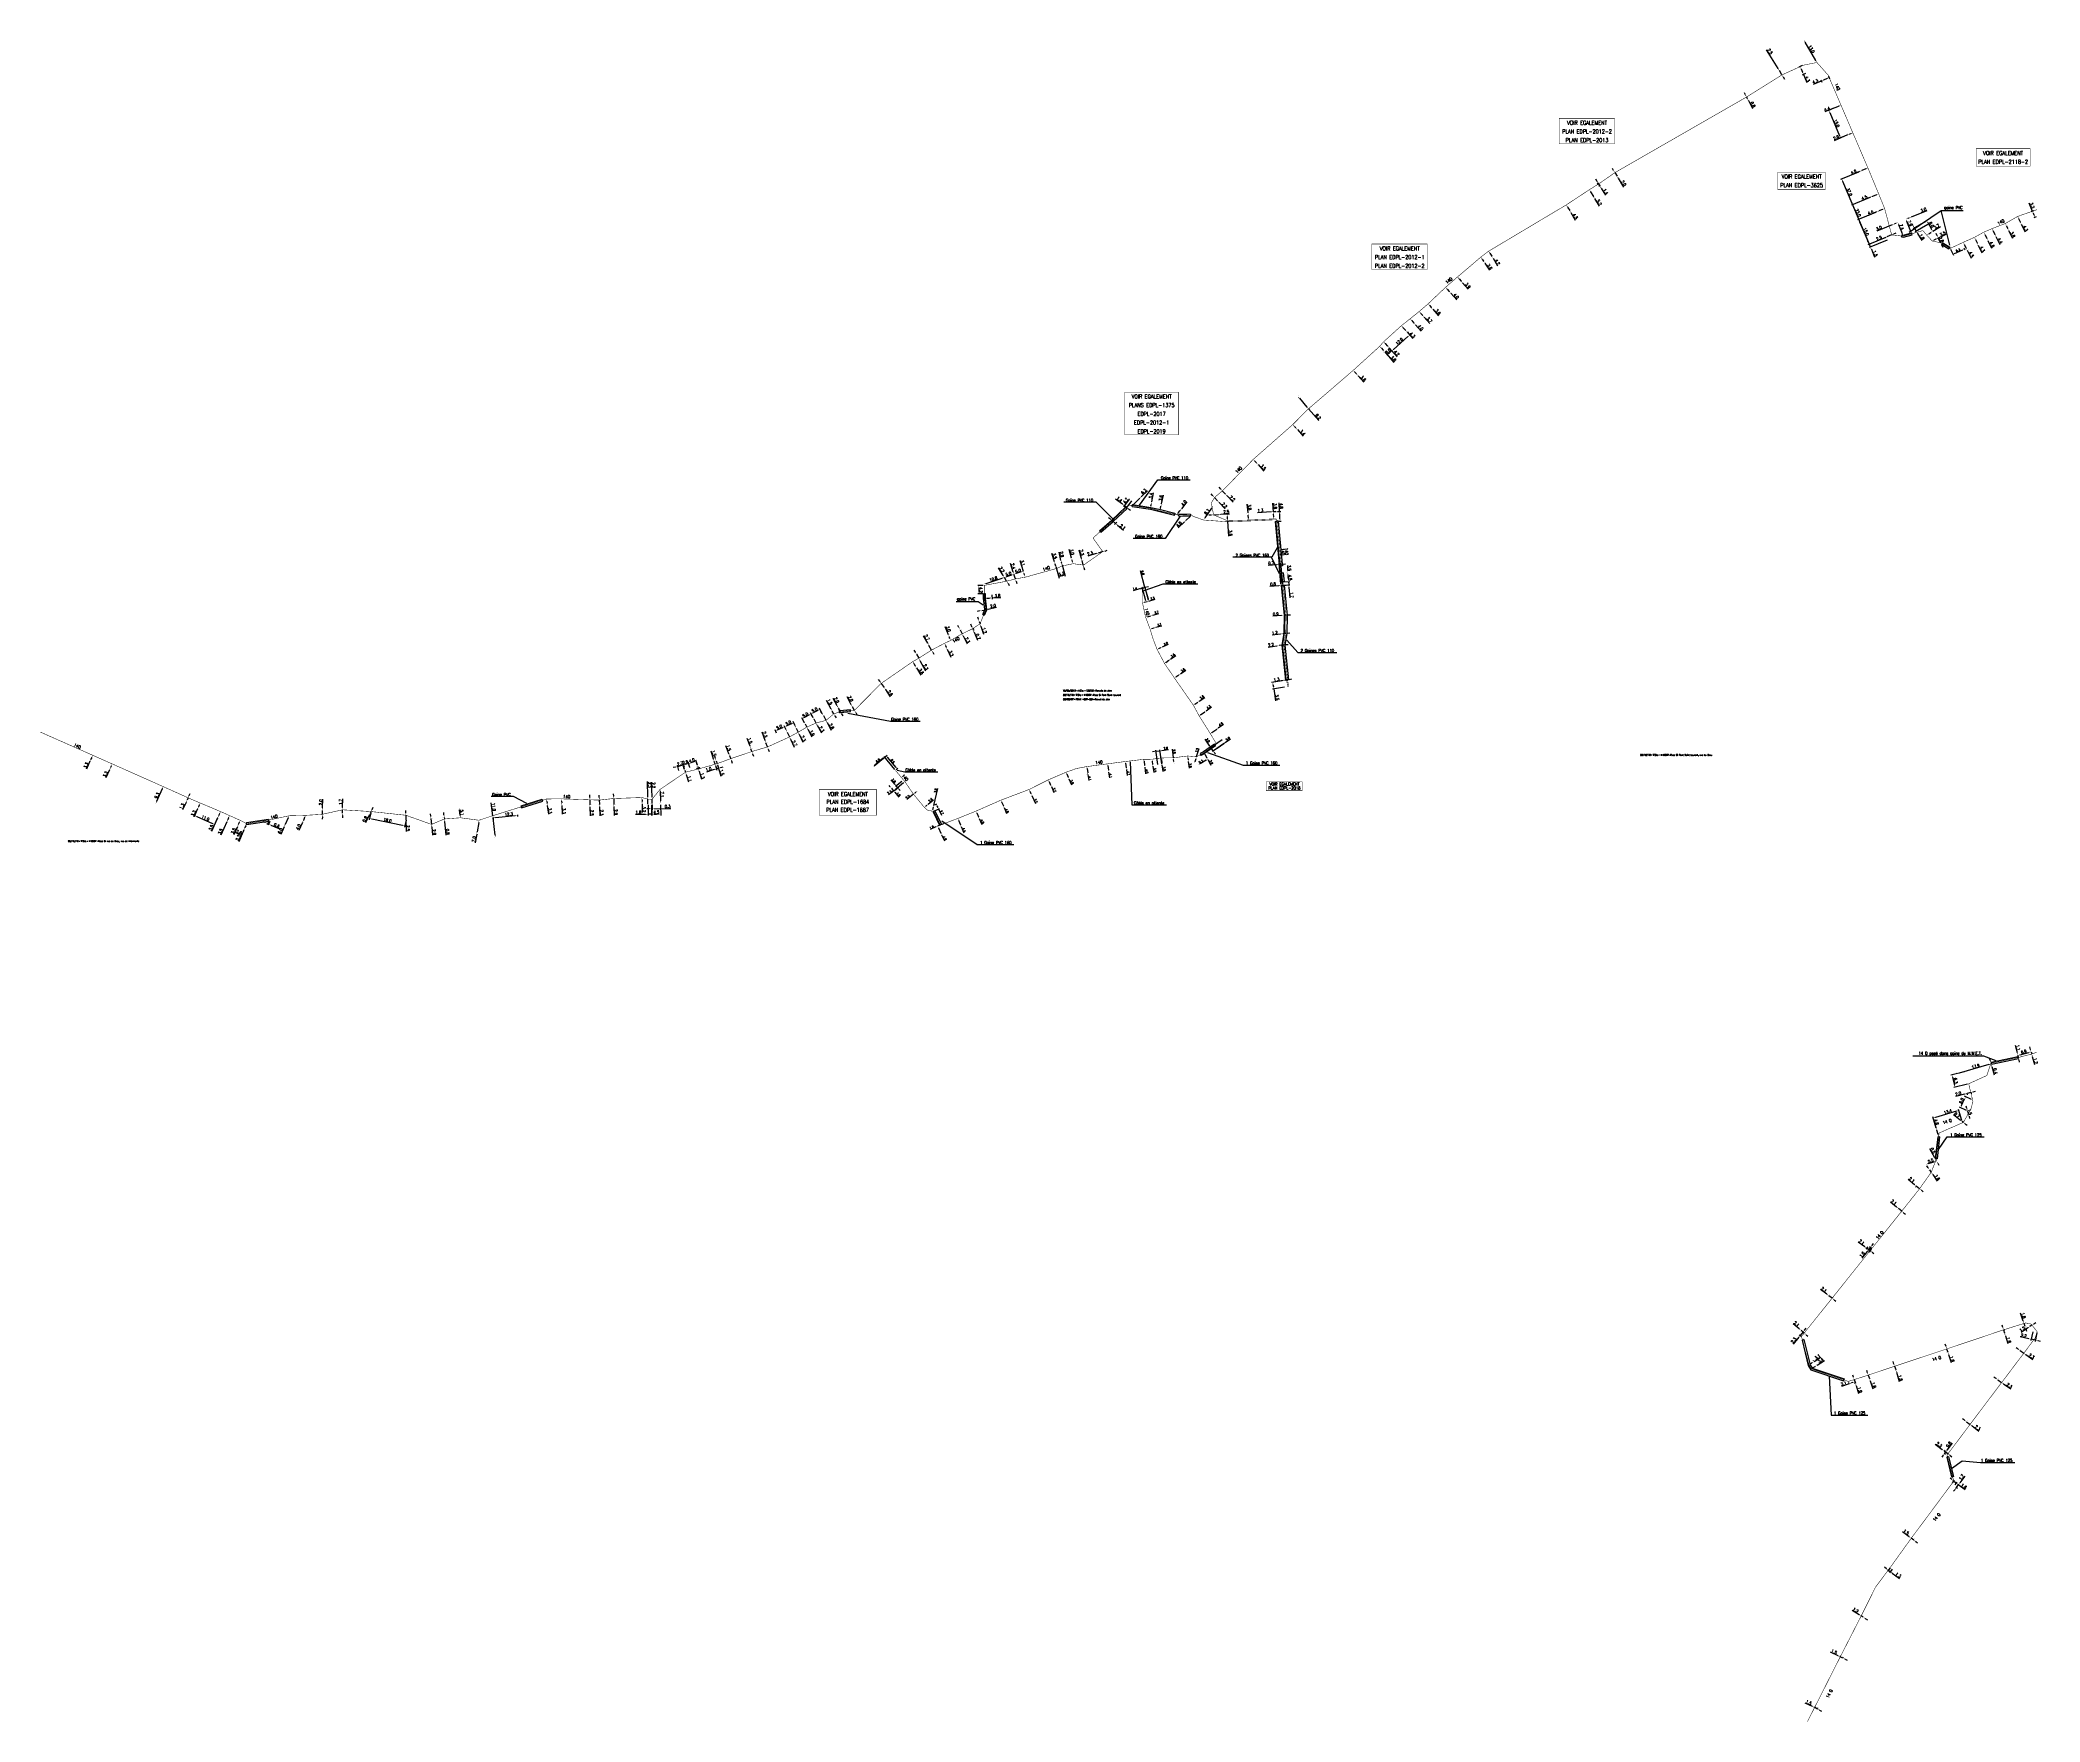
# Model space of a CAD drawing. Header units: millimetres. Extents: x 255000 to 256001, y 143000 to 143842.
import ezdxf
from ezdxf.enums import TextEntityAlignment as Align

# ---------------------------------------------------------------- set-up
doc = ezdxf.new("R2010")
doc.units = ezdxf.units.MM
doc.header["$MEASUREMENT"] = 0
doc.header["$PDMODE"] = 34
doc.linetypes.add('S_ST', pattern=[14, 8, -1.5, 0, -1.5, 0, -1.5, 0, -1.5])
doc.layers.get('0').update_dxf_attribs({"linetype": 'CONTINUOUS'})
doc.layers.get('DEFPOINTS').update_dxf_attribs({"linetype": 'CONTINUOUS'})
for name, color, linetype in [('S_100', 5, 'CONTINUOUS'), ('S_300', 7, 'CONTINUOUS'), ('S_400', 7, 'CONTINUOUS'), ('S_900', 7, 'CONTINUOUS')]:
    doc.layers.add(name, color=color, linetype=linetype)
doc.layers.add('S_910', color=7, linetype='CONTINUOUS', plot=False)
doc.styles.add('M_ROMANS', font='ROMANS.shx', dxfattribs={"width": 0.75})
doc.styles.get("Standard").update_dxf_attribs({"font": 'romans.shx', "width": 0.85})
doc.dimstyles.get("Standard").update_dxf_attribs({"dimtxt": 1.5, "dimasz": 1.2, "dimexe": 0.625, "dimexo": 0.625, "dimgap": 0.25, "dimtad": 1, "dimdec": 1, "dimzin": 0, "dimdsep": 46, "dimtxsty": 'Standard', "dimcen": -0.5, "dimadec": 0, "dimazin": 0, "dimtfac": 1, "dimtdec": 1, "dimtmove": 0, "dimatfit": 3, "dimfxl": 1, "dimtolj": 1, "dimtzin": 0, "dimarcsym": 0})

# ---------------------------------------------------------------- blocks, each defined once
blk = doc.blocks.new('*D0')
at = {"layer": 'DEFPOINTS', "color": 0, "linetype": 'Continuous'}
for p in [(255024.8, 143480.8), (255024.8, 143480.8), (255026.2, 143483.8)]:
    blk.add_point(p, dxfattribs=at)
at = {"layer": 'S_100', "color": 0, "linetype": 'Continuous', "lineweight": -2}
for p, q in [((255024.8, 143480.8), (255023, 143476.8)), ((255025.7, 143482.7), (255025.3, 143481.9))]:
    blk.add_line(p, q, dxfattribs=at)
at = {"layer": 'S_100', "color": 0, "linetype": 'Continuous'}
for points in [[(255025.1, 143482), (255025.5, 143481.8), (255024.8, 143480.8)], [(255025.5, 143482.8), (255025.8, 143482.6), (255026.2, 143483.8)]]:
    blk.add_solid(points, dxfattribs=at)
at = {"layer": 'S_100', "color": 0, "linetype": 'Continuous', "insert": (255022.8, 143478.7), "char_height": 1.5, "attachment_point": 5, "rotation": 66.1032}
blk.add_mtext('\\A1;3.3', dxfattribs=at)
blk = doc.blocks.new('*D1')
at = {"layer": 'DEFPOINTS', "color": 0, "linetype": 'Continuous'}
for p in [(255034.6, 143476.5), (255034.6, 143476.5), (255035.9, 143479.5)]:
    blk.add_point(p, dxfattribs=at)
at = {"layer": 'S_100', "color": 0, "linetype": 'Continuous', "lineweight": -2}
for p, q in [((255034.6, 143476.5), (255032.8, 143472.5)), ((255035.4, 143478.4), (255035.1, 143477.6))]:
    blk.add_line(p, q, dxfattribs=at)
at = {"layer": 'S_100', "color": 0, "linetype": 'Continuous'}
for points in [[(255034.9, 143477.6), (255035.3, 143477.5), (255034.6, 143476.5)], [(255035.3, 143478.5), (255035.6, 143478.3), (255035.9, 143479.5)]]:
    blk.add_solid(points, dxfattribs=at)
at = {"layer": 'S_100', "color": 0, "linetype": 'Continuous', "insert": (255032.5, 143474.3), "char_height": 1.5, "attachment_point": 5, "rotation": 66.0971}
blk.add_mtext('\\A1;3.3', dxfattribs=at)
blk = doc.blocks.new('*D2')
at = {"layer": 'DEFPOINTS', "color": 0, "linetype": 'Continuous'}
for p in [(255061.5, 143468.1), (255057.7, 143459.6), (255057.7, 143459.6)]:
    blk.add_point(p, dxfattribs=at)
at = {"layer": 'S_100', "color": 0, "linetype": 'Continuous', "lineweight": -2}
blk.add_line((255061, 143467), (255058.2, 143460.7), dxfattribs=at)
at = {"layer": 'S_100', "color": 0, "linetype": 'Continuous'}
for points in [[(255058.1, 143460.8), (255058.4, 143460.6), (255057.7, 143459.6)], [(255060.8, 143467.1), (255061.2, 143466.9), (255061.5, 143468.1)]]:
    blk.add_solid(points, dxfattribs=at)
at = {"layer": 'S_100', "color": 0, "linetype": 'Continuous', "insert": (255058.4, 143463.6), "char_height": 1.5, "attachment_point": 5, "rotation": 66.0957}
blk.add_mtext('\\A1;9.3', dxfattribs=at)
blk = doc.blocks.new('*D3')
at = {"layer": 'DEFPOINTS', "color": 0, "linetype": 'Continuous'}
for p in [(255073.4, 143461.3), (255073.4, 143461.3), (255073.9, 143462.5)]:
    blk.add_point(p, dxfattribs=at)
at = {"layer": 'S_100', "color": 0, "linetype": 'Continuous', "lineweight": -2}
for p, q in [((255073.9, 143462.5), (255073.4, 143461.3)), ((255074.4, 143463.6), (255074.9, 143464.7)), ((255072.9, 143460.2), (255071.2, 143456.4))]:
    blk.add_line(p, q, dxfattribs=at)
at = {"layer": 'S_100', "color": 0, "linetype": 'Continuous'}
for points in [[(255072.7, 143460.3), (255073.1, 143460.1), (255073.4, 143461.3)], [(255074.2, 143463.7), (255074.6, 143463.5), (255073.9, 143462.5)]]:
    blk.add_solid(points, dxfattribs=at)
at = {"layer": 'S_100', "color": 0, "linetype": 'Continuous', "insert": (255070.9, 143458.2), "char_height": 1.5, "attachment_point": 5, "rotation": 65.9923}
blk.add_mtext('\\A1;1.3', dxfattribs=at)
blk = doc.blocks.new('*D4')
at = {"layer": 'DEFPOINTS', "color": 0, "linetype": 'Continuous'}
for p in [(255078.7, 143456.9), (255088.7, 143452.4), (255087.3, 143449.1)]:
    blk.add_point(p, dxfattribs=at)
at = {"layer": 'S_100', "color": 0, "linetype": 'Continuous', "lineweight": -2}
for p, q in [((255078.4, 143456.3), (255077, 143453)), ((255078.3, 143453.1), (255086.2, 143449.6)), ((255088.5, 143451.9), (255087, 143448.6))]:
    blk.add_line(p, q, dxfattribs=at)
at = {"layer": 'S_100', "color": 0, "linetype": 'Continuous'}
for points in [[(255078.4, 143453.3), (255078.2, 143452.9), (255077.2, 143453.6)], [(255086.3, 143449.8), (255086.1, 143449.4), (255087.3, 143449.1)]]:
    blk.add_solid(points, dxfattribs=at)
at = {"layer": 'S_100', "color": 0, "linetype": 'Continuous', "insert": (255082.6, 143452.3), "char_height": 1.5, "attachment_point": 5, "rotation": 336.1705}
blk.add_mtext('\\A1;11.0', dxfattribs=at)
blk = doc.blocks.new('*D5')
at = {"layer": 'DEFPOINTS', "color": 0, "linetype": 'Continuous'}
for p in [(255078.7, 143456.9), (255078.7, 143456.9), (255080, 143459.9)]:
    blk.add_point(p, dxfattribs=at)
at = {"layer": 'S_100', "color": 0, "linetype": 'Continuous', "lineweight": -2}
for p, q in [((255078.7, 143456.9), (255076.9, 143452.9)), ((255079.5, 143458.8), (255079.1, 143458))]:
    blk.add_line(p, q, dxfattribs=at)
at = {"layer": 'S_100', "color": 0, "linetype": 'Continuous'}
for points in [[(255079, 143458.1), (255079.3, 143457.9), (255078.7, 143456.9)], [(255079.3, 143458.9), (255079.7, 143458.7), (255080, 143459.9)]]:
    blk.add_solid(points, dxfattribs=at)
at = {"layer": 'S_100', "color": 0, "linetype": 'Continuous', "insert": (255076.6, 143454.7), "char_height": 1.5, "attachment_point": 5, "rotation": 66.1705}
blk.add_mtext('\\A1;3.3', dxfattribs=at)
blk = doc.blocks.new('*D6')
at = {"layer": 'DEFPOINTS', "color": 0, "linetype": 'Continuous'}
for p in [(255088.7, 143452.4), (255088.7, 143452.4), (255090.2, 143455.6)]:
    blk.add_point(p, dxfattribs=at)
at = {"layer": 'S_100', "color": 0, "linetype": 'Continuous', "lineweight": -2}
for p, q in [((255088.7, 143452.4), (255085.7, 143445.7)), ((255089.7, 143454.5), (255089.2, 143453.5)), ((255089.3, 143452.2), (255089.3, 143452.2)), ((255090.7, 143455.4), (255090.7, 143455.4))]:
    blk.add_line(p, q, dxfattribs=at)
at = {"layer": 'S_100', "color": 0, "linetype": 'Continuous'}
for points in [[(255089.1, 143453.6), (255089.4, 143453.4), (255088.7, 143452.4)], [(255089.5, 143454.6), (255089.9, 143454.4), (255090.2, 143455.6)]]:
    blk.add_solid(points, dxfattribs=at)
at = {"layer": 'S_100', "color": 0, "linetype": 'Continuous', "insert": (255085.5, 143447.5), "char_height": 1.5, "attachment_point": 5, "rotation": 65.8718}
blk.add_mtext('\\A1;3.5', dxfattribs=at)
blk = doc.blocks.new('*D7')
at = {"layer": 'DEFPOINTS', "color": 0, "linetype": 'Continuous'}
for p in [(255093.3, 143450.4), (255094.7, 143453.6), (255094.7, 143453.6)]:
    blk.add_point(p, dxfattribs=at)
at = {"layer": 'S_100', "color": 0, "linetype": 'Continuous', "lineweight": -2}
for p, q in [((255093.3, 143450.4), (255090.4, 143443.7)), ((255094.2, 143452.5), (255093.8, 143451.5))]:
    blk.add_line(p, q, dxfattribs=at)
at = {"layer": 'S_100', "color": 0, "linetype": 'Continuous'}
for points in [[(255093.6, 143451.6), (255094, 143451.4), (255093.3, 143450.4)], [(255094, 143452.6), (255094.4, 143452.4), (255094.7, 143453.6)]]:
    blk.add_solid(points, dxfattribs=at)
at = {"layer": 'S_100', "color": 0, "linetype": 'Continuous', "insert": (255090.1, 143445.6), "char_height": 1.5, "attachment_point": 5, "rotation": 66.4266}
blk.add_mtext('\\A1;3.5', dxfattribs=at)
blk = doc.blocks.new('*D8')
at = {"layer": 'DEFPOINTS', "color": 0, "linetype": 'Continuous'}
for p in [(255100.1, 143451.2), (255098.7, 143448), (255098.7, 143448)]:
    blk.add_point(p, dxfattribs=at)
at = {"layer": 'S_100', "color": 0, "linetype": 'Continuous', "lineweight": -2}
for p, q in [((255098.7, 143448), (255096.9, 143444)), ((255099.6, 143450.1), (255099.1, 143449.1))]:
    blk.add_line(p, q, dxfattribs=at)
at = {"layer": 'S_100', "color": 0, "linetype": 'Continuous'}
for points in [[(255099.4, 143450.2), (255099.8, 143450), (255100.1, 143451.2)], [(255099, 143449.2), (255099.3, 143449), (255098.7, 143448)]]:
    blk.add_solid(points, dxfattribs=at)
at = {"layer": 'S_100', "color": 0, "linetype": 'Continuous', "insert": (255096.6, 143445.9), "char_height": 1.5, "attachment_point": 5, "rotation": 66.0084}
blk.add_mtext('\\A1;3.5', dxfattribs=at)
blk = doc.blocks.new('*D9')
at = {"layer": 'DEFPOINTS', "color": 0, "linetype": 'Continuous'}
for p in [(255097.4, 143445.1), (255098.7, 143448), (255101.9, 143446.5)]:
    blk.add_point(p, dxfattribs=at)
at = {"layer": 'S_100', "color": 0, "linetype": 'Continuous', "lineweight": -2}
for p, q in [((255098.4, 143447.4), (255097.1, 143444.5)), ((255099.6, 143444.1), (255098.5, 143444.6)), ((255101.7, 143446), (255100.4, 143443.1))]:
    blk.add_line(p, q, dxfattribs=at)
at = {"layer": 'S_100', "color": 0, "linetype": 'Continuous'}
for points in [[(255098.5, 143444.8), (255098.4, 143444.4), (255097.4, 143445.1)], [(255099.6, 143444.3), (255099.5, 143443.9), (255100.7, 143443.6)]]:
    blk.add_solid(points, dxfattribs=at)
at = {"layer": 'S_100', "color": 0, "linetype": 'Continuous', "insert": (255099.4, 143445.3), "char_height": 1.5, "attachment_point": 5, "rotation": 336.0124}
blk.add_mtext('\\A1;3.6', dxfattribs=at)
blk = doc.blocks.new('*D10')
at = {"layer": 'DEFPOINTS', "color": 0, "linetype": 'Continuous'}
for p in [(255101.9, 143446.5), (255101.9, 143446.5), (255103.3, 143449.6)]:
    blk.add_point(p, dxfattribs=at)
at = {"layer": 'S_100', "color": 0, "linetype": 'Continuous', "lineweight": -2}
for p, q in [((255101.9, 143446.5), (255099.3, 143440.5)), ((255102.8, 143448.5), (255102.4, 143447.6))]:
    blk.add_line(p, q, dxfattribs=at)
at = {"layer": 'S_100', "color": 0, "linetype": 'Continuous'}
for points in [[(255102.2, 143447.7), (255102.6, 143447.6), (255101.9, 143446.5)], [(255102.6, 143448.5), (255103, 143448.4), (255103.3, 143449.6)]]:
    blk.add_solid(points, dxfattribs=at)
at = {"layer": 'S_100', "color": 0, "linetype": 'Continuous', "insert": (255099, 143442.4), "char_height": 1.5, "attachment_point": 5, "rotation": 66.0124}
blk.add_mtext('\\A1;3.3', dxfattribs=at)
blk = doc.blocks.new('*D11')
at = {"layer": 'DEFPOINTS', "color": 0, "linetype": 'Continuous'}
for p in [(255114.5, 143451.4), (255115.1, 143451.1), (255114.3, 143449.3)]:
    blk.add_point(p, dxfattribs=at)
at = {"layer": 'S_100', "color": 0, "linetype": 'Continuous', "lineweight": -2}
for p, q in [((255112.6, 143450.1), (255111.5, 143450.5)), ((255114.3, 143450.8), (255113.5, 143449)), ((255114.8, 143450.6), (255114, 143448.8)), ((255113.7, 143449.6), (255114.3, 143449.3)), ((255115.4, 143448.8), (255119.4, 143447.1))]:
    blk.add_line(p, q, dxfattribs=at)
at = {"layer": 'S_100', "color": 0, "linetype": 'Continuous'}
for points in [[(255112.7, 143450.2), (255112.5, 143449.9), (255113.7, 143449.6)], [(255115.4, 143449), (255115.3, 143448.7), (255114.3, 143449.3)]]:
    blk.add_solid(points, dxfattribs=at)
at = {"layer": 'S_100', "color": 0, "linetype": 'Continuous', "insert": (255118.3, 143448.6), "char_height": 1.5, "attachment_point": 5, "rotation": 336.016}
blk.add_mtext('\\A1;0.6', dxfattribs=at)
blk = doc.blocks.new('*D12')
at = {"layer": 'DEFPOINTS', "color": 0, "linetype": 'Continuous'}
for p in [(255124.6, 143453.5), (255122.1, 143448), (255122.1, 143448)]:
    blk.add_point(p, dxfattribs=at)
at = {"layer": 'S_100', "color": 0, "linetype": 'Continuous', "lineweight": -2}
for p, q in [((255124.1, 143452.4), (255122.6, 143449.1)), ((255122.1, 143448), (255120.4, 143444.1))]:
    blk.add_line(p, q, dxfattribs=at)
at = {"layer": 'S_100', "color": 0, "linetype": 'Continuous'}
for points in [[(255123.9, 143452.5), (255124.2, 143452.3), (255124.6, 143453.5)], [(255122.4, 143449.2), (255122.8, 143449), (255122.1, 143448)]]:
    blk.add_solid(points, dxfattribs=at)
at = {"layer": 'S_100', "color": 0, "linetype": 'Continuous', "insert": (255120.1, 143445.9), "char_height": 1.5, "attachment_point": 5, "rotation": 66.1429}
blk.add_mtext('\\A1;6.0', dxfattribs=at)
blk = doc.blocks.new('*D13')
at = {"layer": 'DEFPOINTS', "color": 0, "linetype": 'Continuous'}
for p in [(255132.8, 143453.7), (255131.2, 143450.1), (255131.2, 143450.1)]:
    blk.add_point(p, dxfattribs=at)
at = {"layer": 'S_100', "color": 0, "linetype": 'Continuous', "lineweight": -2}
for p, q in [((255132.3, 143452.6), (255131.7, 143451.1)), ((255131.2, 143450.1), (255129.4, 143446.1))]:
    blk.add_line(p, q, dxfattribs=at)
at = {"layer": 'S_100', "color": 0, "linetype": 'Continuous'}
for points in [[(255131.5, 143451.2), (255131.9, 143451.1), (255131.2, 143450.1)], [(255132.1, 143452.7), (255132.5, 143452.5), (255132.8, 143453.7)]]:
    blk.add_solid(points, dxfattribs=at)
at = {"layer": 'S_100', "color": 0, "linetype": 'Continuous', "insert": (255129.2, 143447.9), "char_height": 1.5, "attachment_point": 5, "rotation": 66.0917}
blk.add_mtext('\\A1;4.0', dxfattribs=at)
blk = doc.blocks.new('*D14')
at = {"layer": 'DEFPOINTS', "color": 0, "linetype": 'Continuous'}
for p in [(255141.2, 143454.2), (255141.3, 143456.2), (255141.3, 143456.2)]:
    blk.add_point(p, dxfattribs=at)
at = {"layer": 'S_100', "color": 0, "linetype": 'Continuous', "lineweight": -2}
for p, q in [((255141.3, 143457.4), (255141.5, 143461.8)), ((255141.2, 143453), (255141.1, 143451.8)), ((255141.2, 143454.2), (255141.3, 143456.2))]:
    blk.add_line(p, q, dxfattribs=at)
at = {"layer": 'S_100', "color": 0, "linetype": 'Continuous'}
for points in [[(255141, 143453), (255141.4, 143453), (255141.2, 143454.2)], [(255141.1, 143457.4), (255141.5, 143457.4), (255141.3, 143456.2)]]:
    blk.add_solid(points, dxfattribs=at)
at = {"layer": 'S_100', "color": 0, "linetype": 'Continuous', "insert": (255140.4, 143460.2), "char_height": 1.5, "attachment_point": 5, "rotation": 87.8389}
blk.add_mtext('\\A1;2.0', dxfattribs=at)
blk = doc.blocks.new('*D15')
at = {"layer": 'DEFPOINTS', "color": 0, "linetype": 'Continuous'}
for p in [(255151.2, 143454.8), (255151.2, 143454.8), (255151.3, 143456.5)]:
    blk.add_point(p, dxfattribs=at)
at = {"layer": 'S_100', "color": 0, "linetype": 'Continuous', "lineweight": -2}
for p, q in [((255151.3, 143457.7), (255151.4, 143461.9)), ((255151.2, 143454.8), (255151.3, 143456.5)), ((255151.2, 143453.6), (255151.2, 143452.4))]:
    blk.add_line(p, q, dxfattribs=at)
at = {"layer": 'S_100', "color": 0, "linetype": 'Continuous'}
for points in [[(255151, 143453.6), (255151.4, 143453.6), (255151.2, 143454.8)], [(255151.1, 143457.7), (255151.5, 143457.7), (255151.3, 143456.5)]]:
    blk.add_solid(points, dxfattribs=at)
at = {"layer": 'S_100', "color": 0, "linetype": 'Continuous', "insert": (255150.3, 143460.4), "char_height": 1.5, "attachment_point": 5, "rotation": 88.8697}
blk.add_mtext('\\A1;1.7', dxfattribs=at)
blk = doc.blocks.new('*D16')
at = {"layer": 'DEFPOINTS', "color": 0, "linetype": 'Continuous'}
for p in [(255165.2, 143454.9), (255165.2, 143454.9), (255165.6, 143455.6)]:
    blk.add_point(p, dxfattribs=at)
at = {"layer": 'S_100', "color": 0, "linetype": 'Continuous', "lineweight": -2}
for p, q in [((255164.7, 143453.8), (255162.8, 143449.9)), ((255165.6, 143455.6), (255165.2, 143454.9)), ((255166.1, 143456.7), (255166.6, 143457.8))]:
    blk.add_line(p, q, dxfattribs=at)
at = {"layer": 'S_100', "color": 0, "linetype": 'Continuous'}
for points in [[(255164.5, 143453.9), (255164.9, 143453.7), (255165.2, 143454.9)], [(255165.9, 143456.8), (255166.3, 143456.6), (255165.6, 143455.6)]]:
    blk.add_solid(points, dxfattribs=at)
at = {"layer": 'S_100', "color": 0, "linetype": 'Continuous', "insert": (255162.6, 143451.8), "char_height": 1.5, "attachment_point": 5, "rotation": 63.8895}
blk.add_mtext('\\A1;0.8', dxfattribs=at)
blk = doc.blocks.new('*D17')
at = {"layer": 'DEFPOINTS', "color": 0, "linetype": 'Continuous'}
for p in [(255164.8, 143452.1), (255165.6, 143455.6), (255183.2, 143452)]:
    blk.add_point(p, dxfattribs=at)
at = {"layer": 'S_100', "color": 0, "linetype": 'Continuous', "lineweight": -2}
for p, q in [((255165.4, 143455), (255164.7, 143451.5)), ((255181.3, 143448.7), (255166, 143451.8)), ((255183.1, 143451.3), (255182.3, 143447.8))]:
    blk.add_line(p, q, dxfattribs=at)
at = {"layer": 'S_100', "color": 0, "linetype": 'Continuous'}
for points in [[(255166, 143452), (255166, 143451.6), (255164.8, 143452.1)], [(255181.3, 143448.9), (255181.2, 143448.5), (255182.4, 143448.4)]]:
    blk.add_solid(points, dxfattribs=at)
at = {"layer": 'S_100', "color": 0, "linetype": 'Continuous', "insert": (255173.8, 143451.2), "char_height": 1.5, "attachment_point": 5, "rotation": 348.2777}
blk.add_mtext('\\A1;18.0', dxfattribs=at)
blk = doc.blocks.new('*D18')
at = {"layer": 'DEFPOINTS', "color": 0, "linetype": 'Continuous'}
for p in [(255183, 143453.8), (255183, 143451.3), (255183, 143451.3)]:
    blk.add_point(p, dxfattribs=at)
at = {"layer": 'S_100', "color": 0, "linetype": 'Continuous', "lineweight": -2}
for p, q in [((255183, 143455), (255183, 143456.2)), ((255183, 143453.8), (255183, 143451.3)), ((255183, 143450.1), (255183.1, 143445.7))]:
    blk.add_line(p, q, dxfattribs=at)
at = {"layer": 'S_100', "color": 0, "linetype": 'Continuous'}
for points in [[(255183.2, 143455), (255182.8, 143454.9), (255183, 143453.8)], [(255183.2, 143450.1), (255182.8, 143450), (255183, 143451.3)]]:
    blk.add_solid(points, dxfattribs=at)
at = {"layer": 'S_100', "color": 0, "linetype": 'Continuous', "insert": (255184.1, 143447.3), "char_height": 1.5, "attachment_point": 5, "rotation": 270.4248}
blk.add_mtext('\\A1;2.5', dxfattribs=at)
blk = doc.blocks.new('*D19')
at = {"layer": 'DEFPOINTS', "color": 0, "linetype": 'Continuous'}
for p in [(255195.6, 143452.1), (255195.6, 143452.1), (255195.9, 143449.2)]:
    blk.add_point(p, dxfattribs=at)
at = {"layer": 'S_100', "color": 0, "linetype": 'Continuous', "lineweight": -2}
for p, q in [((255195.5, 143453.3), (255195.4, 143454.5)), ((255195.6, 143452.1), (255195.9, 143449.2)), ((255196.2, 143452.1), (255196.2, 143452.1)), ((255196, 143448), (255196.3, 143443.7))]:
    blk.add_line(p, q, dxfattribs=at)
at = {"layer": 'S_100', "color": 0, "linetype": 'Continuous'}
for points in [[(255195.7, 143453.3), (255195.3, 143453.2), (255195.6, 143452.1)], [(255196.2, 143448), (255195.8, 143448), (255195.9, 143449.2)]]:
    blk.add_solid(points, dxfattribs=at)
at = {"layer": 'S_100', "color": 0, "linetype": 'Continuous', "insert": (255197.2, 143445.3), "char_height": 1.5, "attachment_point": 5, "rotation": 275.0006}
blk.add_mtext('\\A1;2.9', dxfattribs=at)
blk = doc.blocks.new('*D20')
at = {"layer": 'DEFPOINTS', "color": 0, "linetype": 'Continuous'}
for p in [(255202.2, 143452.7), (255202.2, 143452.7), (255202.3, 143451.9)]:
    blk.add_point(p, dxfattribs=at)
at = {"layer": 'S_100', "color": 0, "linetype": 'Continuous', "lineweight": -2}
for p, q in [((255201.6, 143452.6), (255201.6, 143452.6)), ((255201.7, 143451.8), (255201.7, 143451.8)), ((255202.1, 143453.9), (255202, 143455.1)), ((255202.2, 143452.7), (255202.3, 143451.9)), ((255202.4, 143450.7), (255203.1, 143443.8))]:
    blk.add_line(p, q, dxfattribs=at)
at = {"layer": 'S_100', "color": 0, "linetype": 'Continuous'}
for points in [[(255202.3, 143453.9), (255201.9, 143453.9), (255202.2, 143452.7)], [(255202.6, 143450.7), (255202.2, 143450.7), (255202.3, 143451.9)]]:
    blk.add_solid(points, dxfattribs=at)
at = {"layer": 'S_100', "color": 0, "linetype": 'Continuous', "insert": (255203.9, 143445.5), "char_height": 1.5, "attachment_point": 5, "rotation": 275.3868}
blk.add_mtext('\\A1;0.8', dxfattribs=at)
blk = doc.blocks.new('*D21')
at = {"layer": 'DEFPOINTS', "color": 0, "linetype": 'Continuous'}
for p in [(255209.8, 143457.6), (255209.8, 143457.6), (255210.4, 143452.5)]:
    blk.add_point(p, dxfattribs=at)
at = {"layer": 'S_100', "color": 0, "linetype": 'Continuous', "lineweight": -2}
blk.add_line((255210.2, 143453.7), (255209.9, 143456.4), dxfattribs=at)
at = {"layer": 'S_100', "color": 0, "linetype": 'Continuous'}
for points in [[(255210.1, 143456.4), (255209.7, 143456.3), (255209.8, 143457.6)], [(255210.4, 143453.7), (255210, 143453.7), (255210.4, 143452.5)]]:
    blk.add_solid(points, dxfattribs=at)
at = {"layer": 'S_100', "color": 0, "linetype": 'Continuous', "insert": (255211.1, 143455.1), "char_height": 1.5, "attachment_point": 5, "rotation": 276.8254}
blk.add_mtext('\\A1;5.1', dxfattribs=at)
blk = doc.blocks.new('*D22')
at = {"layer": 'DEFPOINTS', "color": 0, "linetype": 'Continuous'}
for p in [(255219.7, 143451.3), (255218.5, 143444.3), (255218.5, 143444.3)]:
    blk.add_point(p, dxfattribs=at)
at = {"layer": 'S_100', "color": 0, "linetype": 'Continuous', "lineweight": -2}
for p, q in [((255220.3, 143451.2), (255220.3, 143451.2)), ((255218.5, 143444.3), (255217.8, 143440)), ((255219.5, 143450.1), (255218.7, 143445.5)), ((255219.1, 143444.2), (255219.1, 143444.2))]:
    blk.add_line(p, q, dxfattribs=at)
at = {"layer": 'S_100', "color": 0, "linetype": 'Continuous'}
for points in [[(255219.3, 143450.1), (255219.7, 143450), (255219.7, 143451.3)], [(255218.5, 143445.6), (255218.9, 143445.5), (255218.5, 143444.3)]]:
    blk.add_solid(points, dxfattribs=at)
at = {"layer": 'S_100', "color": 0, "linetype": 'Continuous', "insert": (255217.1, 143441.8), "char_height": 1.5, "attachment_point": 5, "rotation": 80.5603}
blk.add_mtext('\\A1;7.0', dxfattribs=at)
blk = doc.blocks.new('*D23')
at = {"layer": 'DEFPOINTS', "color": 0, "linetype": 'Continuous'}
for p in [(255226.6, 143453.2), (255238.8, 143454.5), (255238.9, 143453.7)]:
    blk.add_point(p, dxfattribs=at)
at = {"layer": 'S_100', "color": 0, "linetype": 'Continuous', "lineweight": -2}
for p, q in [((255226.7, 143452.6), (255226.8, 143451.8)), ((255227.9, 143452.6), (255237.7, 143453.6)), ((255238.9, 143453.9), (255239, 143453.1))]:
    blk.add_line(p, q, dxfattribs=at)
at = {"layer": 'S_100', "color": 0, "linetype": 'Continuous'}
for points in [[(255227.9, 143452.8), (255227.9, 143452.4), (255226.7, 143452.4)], [(255237.7, 143453.8), (255237.7, 143453.4), (255238.9, 143453.7)]]:
    blk.add_solid(points, dxfattribs=at)
at = {"layer": 'S_100', "color": 0, "linetype": 'Continuous', "insert": (255234.6, 143454.3), "char_height": 1.5, "attachment_point": 5, "rotation": 6.0481}
blk.add_mtext('\\A1;12.3', dxfattribs=at)
blk = doc.blocks.new('*D24')
at = {"layer": 'DEFPOINTS', "color": 0, "linetype": 'Continuous'}
for p in [(255226.6, 143453.5), (255228, 143442.6), (255228, 143442.6)]:
    blk.add_point(p, dxfattribs=at)
at = {"layer": 'S_100', "color": 0, "linetype": 'Continuous', "lineweight": -2}
for p, q in [((255226.6, 143453.5), (255225.7, 143459.9)), ((255225.9, 143453.5), (255225.9, 143453.5)), ((255227.8, 143443.8), (255226.7, 143452.4)), ((255227.4, 143442.6), (255227.4, 143442.6))]:
    blk.add_line(p, q, dxfattribs=at)
at = {"layer": 'S_100', "color": 0, "linetype": 'Continuous'}
for points in [[(255226.9, 143452.4), (255226.5, 143452.3), (255226.6, 143453.5)], [(255228, 143443.9), (255227.6, 143443.8), (255228, 143442.6)]]:
    blk.add_solid(points, dxfattribs=at)
at = {"layer": 'S_100', "color": 0, "linetype": 'Continuous', "insert": (255227, 143457.9), "char_height": 1.5, "attachment_point": 5, "rotation": 277.4968}
blk.add_mtext('\\A1;11.0', dxfattribs=at)
blk = doc.blocks.new('*D25')
at = {"layer": 'DEFPOINTS', "color": 0, "linetype": 'Continuous'}
for p in [(255253.4, 143461.9), (255253.8, 143458.6), (255253.8, 143458.6)]:
    blk.add_point(p, dxfattribs=at)
at = {"layer": 'S_100', "color": 0, "linetype": 'Continuous', "lineweight": -2}
for p, q in [((255253.6, 143460.7), (255253.7, 143459.8)), ((255253.8, 143458.6), (255254.4, 143454.3))]:
    blk.add_line(p, q, dxfattribs=at)
at = {"layer": 'S_100', "color": 0, "linetype": 'Continuous'}
for points in [[(255253.8, 143460.8), (255253.4, 143460.7), (255253.4, 143461.9)], [(255253.9, 143459.9), (255253.5, 143459.8), (255253.8, 143458.6)]]:
    blk.add_solid(points, dxfattribs=at)
at = {"layer": 'S_100', "color": 0, "linetype": 'Continuous', "insert": (255255.2, 143456), "char_height": 1.5, "attachment_point": 5, "rotation": 277.0448}
blk.add_mtext('\\A1;3.3', dxfattribs=at)
blk = doc.blocks.new('*D26')
at = {"layer": 'DEFPOINTS', "color": 0, "linetype": 'Continuous'}
for p in [(255261, 143462), (255261.1, 143458.7), (255261.1, 143458.7)]:
    blk.add_point(p, dxfattribs=at)
at = {"layer": 'S_100', "color": 0, "linetype": 'Continuous', "lineweight": -2}
for p, q in [((255261, 143460.8), (255261.1, 143459.9)), ((255261.1, 143458.7), (255261.3, 143454.3))]:
    blk.add_line(p, q, dxfattribs=at)
at = {"layer": 'S_100', "color": 0, "linetype": 'Continuous'}
for points in [[(255261.2, 143460.8), (255260.8, 143460.8), (255261, 143462)], [(255261.3, 143459.9), (255260.9, 143459.9), (255261.1, 143458.7)]]:
    blk.add_solid(points, dxfattribs=at)
at = {"layer": 'S_100', "color": 0, "linetype": 'Continuous', "insert": (255262.2, 143455.9), "char_height": 1.5, "attachment_point": 5, "rotation": 272.0515}
blk.add_mtext('\\A1;3.3', dxfattribs=at)
blk = doc.blocks.new('*D27')
at = {"layer": 'DEFPOINTS', "color": 0, "linetype": 'Continuous'}
for p in [(255275.2, 143461.5), (255275.2, 143459), (255275.2, 143459)]:
    blk.add_point(p, dxfattribs=at)
at = {"layer": 'S_100', "color": 0, "linetype": 'Continuous', "lineweight": -2}
for p, q in [((255275.2, 143462.7), (255275.1, 143463.9)), ((255275.2, 143461.5), (255275.2, 143459)), ((255275.8, 143461.5), (255275.8, 143461.5)), ((255275.2, 143457.8), (255275.3, 143453.4)), ((255275.8, 143459), (255275.8, 143459))]:
    blk.add_line(p, q, dxfattribs=at)
at = {"layer": 'S_100', "color": 0, "linetype": 'Continuous'}
for points in [[(255275.4, 143462.7), (255275, 143462.7), (255275.2, 143461.5)], [(255275.4, 143457.8), (255275, 143457.8), (255275.2, 143459)]]:
    blk.add_solid(points, dxfattribs=at)
at = {"layer": 'S_100', "color": 0, "linetype": 'Continuous', "insert": (255276.3, 143455), "char_height": 1.5, "attachment_point": 5, "rotation": 270.7563}
blk.add_mtext('\\A1;2.5', dxfattribs=at)
blk = doc.blocks.new('*D28')
at = {"layer": 'DEFPOINTS', "color": 0, "linetype": 'Continuous'}
for p in [(255279.9, 143461.4), (255280, 143459.1), (255280, 143459.1)]:
    blk.add_point(p, dxfattribs=at)
at = {"layer": 'S_100', "color": 0, "linetype": 'Continuous', "lineweight": -2}
for p, q in [((255279.3, 143461.3), (255279.3, 143461.3)), ((255279.9, 143462.6), (255279.9, 143463.8)), ((255279.9, 143461.4), (255280, 143459.1)), ((255279.4, 143459), (255279.4, 143459)), ((255280, 143457.9), (255280.1, 143453.5))]:
    blk.add_line(p, q, dxfattribs=at)
at = {"layer": 'S_100', "color": 0, "linetype": 'Continuous'}
for points in [[(255280.1, 143462.6), (255279.7, 143462.5), (255279.9, 143461.4)], [(255280.2, 143457.9), (255279.8, 143457.8), (255280, 143459.1)]]:
    blk.add_solid(points, dxfattribs=at)
at = {"layer": 'S_100', "color": 0, "linetype": 'Continuous', "insert": (255281.1, 143455.1), "char_height": 1.5, "attachment_point": 5, "rotation": 271.467}
blk.add_mtext('\\A1;2.3', dxfattribs=at)
blk = doc.blocks.new('*D29')
at = {"layer": 'DEFPOINTS', "color": 0, "linetype": 'Continuous'}
for p in [(255287.1, 143462.1), (255287.2, 143459.2), (255287.2, 143459.2)]:
    blk.add_point(p, dxfattribs=at)
at = {"layer": 'S_100', "color": 0, "linetype": 'Continuous', "lineweight": -2}
for p, q in [((255287.1, 143463.3), (255287, 143464.5)), ((255287.1, 143462.1), (255287.2, 143459.2)), ((255287.7, 143462.2), (255287.7, 143462.2)), ((255287.2, 143458), (255287.3, 143453.7)), ((255287.8, 143459.3), (255287.8, 143459.3))]:
    blk.add_line(p, q, dxfattribs=at)
at = {"layer": 'S_100', "color": 0, "linetype": 'Continuous'}
for points in [[(255287.3, 143463.3), (255286.9, 143463.3), (255287.1, 143462.1)], [(255287.4, 143458), (255287, 143458), (255287.2, 143459.2)]]:
    blk.add_solid(points, dxfattribs=at)
at = {"layer": 'S_100', "color": 0, "linetype": 'Continuous', "insert": (255288.2, 143455.3), "char_height": 1.5, "attachment_point": 5, "rotation": 271.2664}
blk.add_mtext('\\A1;2.9', dxfattribs=at)
blk = doc.blocks.new('*D30')
at = {"layer": 'DEFPOINTS', "color": 0, "linetype": 'Continuous'}
for p in [(255301.2, 143462.6), (255301.3, 143459.5), (255301.3, 143459.5)]:
    blk.add_point(p, dxfattribs=at)
at = {"layer": 'S_100', "color": 0, "linetype": 'Continuous', "lineweight": -2}
for p, q in [((255301.3, 143461.4), (255301.3, 143460.7)), ((255301.3, 143459.5), (255301.4, 143455.1))]:
    blk.add_line(p, q, dxfattribs=at)
at = {"layer": 'S_100', "color": 0, "linetype": 'Continuous'}
for points in [[(255301.5, 143461.4), (255301.1, 143461.4), (255301.2, 143462.6)], [(255301.5, 143460.7), (255301.1, 143460.7), (255301.3, 143459.5)]]:
    blk.add_solid(points, dxfattribs=at)
at = {"layer": 'S_100', "color": 0, "linetype": 'Continuous', "insert": (255302.3, 143456.7), "char_height": 1.5, "attachment_point": 5, "rotation": 270.8881}
blk.add_mtext('\\A1;3.2', dxfattribs=at)
blk = doc.blocks.new('*D31')
at = {"layer": 'DEFPOINTS', "color": 0, "linetype": 'Continuous'}
for p in [(255304.2, 143459.5), (255306, 143459.6), (255306.1, 143454.3)]:
    blk.add_point(p, dxfattribs=at)
at = {"layer": 'S_100', "color": 0, "linetype": 'Continuous', "lineweight": -2}
for p, q in [((255303.1, 143454.2), (255298, 143454.2)), ((255304.3, 143458.9), (255304.3, 143453.6)), ((255306.1, 143454.3), (255304.3, 143454.3)), ((255306.1, 143458.9), (255306.1, 143453.7)), ((255307.3, 143454.3), (255308.5, 143454.3))]:
    blk.add_line(p, q, dxfattribs=at)
at = {"layer": 'S_100', "color": 0, "linetype": 'Continuous'}
for points in [[(255303.1, 143454.4), (255303.1, 143454), (255304.3, 143454.3)], [(255307.3, 143454.5), (255307.3, 143454.1), (255306.1, 143454.3)]]:
    blk.add_solid(points, dxfattribs=at)
at = {"layer": 'S_100', "color": 0, "linetype": 'Continuous', "insert": (255299.5, 143455.2), "char_height": 1.5, "attachment_point": 5, "rotation": 0.8908}
blk.add_mtext('\\A1;1.8', dxfattribs=at)
blk = doc.blocks.new('*D32')
at = {"layer": 'DEFPOINTS', "color": 0, "linetype": 'Continuous'}
for p in [(255306, 143459.6), (255306.2, 143454.3), (255310.5, 143459.7)]:
    blk.add_point(p, dxfattribs=at)
at = {"layer": 'S_100', "color": 0, "linetype": 'Continuous', "lineweight": -2}
for p, q in [((255306.1, 143458.9), (255306.2, 143453.6)), ((255309.5, 143454.3), (255307.4, 143454.3)), ((255310.6, 143459), (255310.7, 143453.7))]:
    blk.add_line(p, q, dxfattribs=at)
at = {"layer": 'S_100', "color": 0, "linetype": 'Continuous'}
for points in [[(255307.4, 143454.5), (255307.4, 143454.1), (255306.2, 143454.3)], [(255309.5, 143454.5), (255309.5, 143454.1), (255310.7, 143454.4)]]:
    blk.add_solid(points, dxfattribs=at)
at = {"layer": 'S_100', "color": 0, "linetype": 'Continuous', "insert": (255308.5, 143455.3), "char_height": 1.5, "attachment_point": 5, "rotation": 1.316}
blk.add_mtext('\\A1;4.5', dxfattribs=at)
blk = doc.blocks.new('*D33')
at = {"layer": 'DEFPOINTS', "color": 0, "linetype": 'Continuous'}
for p in [(255304.2, 143461.8), (255304.2, 143459.5), (255304.2, 143459.5)]:
    blk.add_point(p, dxfattribs=at)
at = {"layer": 'S_100', "color": 0, "linetype": 'Continuous', "lineweight": -2}
for p, q in [((255304.2, 143463), (255304.1, 143470.6)), ((255304.2, 143459.5), (255304.2, 143461.8)), ((255304.3, 143458.3), (255304.3, 143457.1))]:
    blk.add_line(p, q, dxfattribs=at)
at = {"layer": 'S_100', "color": 0, "linetype": 'Continuous'}
for points in [[(255304.4, 143463), (255304, 143463), (255304.2, 143461.8)], [(255304.5, 143458.3), (255304.1, 143458.3), (255304.2, 143459.5)]]:
    blk.add_solid(points, dxfattribs=at)
at = {"layer": 'S_100', "color": 0, "linetype": 'Continuous', "insert": (255305.1, 143469), "char_height": 1.5, "attachment_point": 5, "rotation": 270.8908}
blk.add_mtext('\\A1;2.3', dxfattribs=at)
blk = doc.blocks.new('*D34')
at = {"layer": 'DEFPOINTS', "color": 0, "linetype": 'Continuous'}
for p in [(255306, 143459.6), (255306.1, 143457), (255306.3, 143459.6)]:
    blk.add_point(p, dxfattribs=at)
at = {"layer": 'S_100', "color": 0, "linetype": 'Continuous', "lineweight": -2}
for p, q in [((255304.9, 143457), (255303.7, 143456.9)), ((255306.1, 143458.9), (255306.1, 143456.4)), ((255306.1, 143457), (255306.4, 143457)), ((255306.4, 143458.9), (255306.4, 143456.4)), ((255307.6, 143457), (255315.7, 143457.2))]:
    blk.add_line(p, q, dxfattribs=at)
at = {"layer": 'S_100', "color": 0, "linetype": 'Continuous'}
for points in [[(255304.9, 143457.2), (255304.9, 143456.8), (255306.1, 143457)], [(255307.6, 143457.2), (255307.6, 143456.8), (255306.4, 143457)]]:
    blk.add_solid(points, dxfattribs=at)
at = {"layer": 'S_100', "color": 0, "linetype": 'Continuous', "insert": (255314.1, 143458.2), "char_height": 1.5, "attachment_point": 5, "rotation": 1.316}
blk.add_mtext('\\A1;0.3', dxfattribs=at)
blk = doc.blocks.new('*D35')
at = {"layer": 'DEFPOINTS', "color": 0, "linetype": 'Continuous'}
for p in [(255306.3, 143461.8), (255306.3, 143459.6), (255306.3, 143459.6)]:
    blk.add_point(p, dxfattribs=at)
at = {"layer": 'S_100', "color": 0, "linetype": 'Continuous', "lineweight": -2}
for p, q in [((255306.3, 143463), (255306.1, 143470.4)), ((255305.7, 143461.7), (255305.7, 143461.7)), ((255306.3, 143459.6), (255306.3, 143461.8)), ((255305.7, 143459.6), (255305.7, 143459.6)), ((255306.4, 143458.4), (255306.4, 143457.2))]:
    blk.add_line(p, q, dxfattribs=at)
at = {"layer": 'S_100', "color": 0, "linetype": 'Continuous'}
for points in [[(255306.5, 143463), (255306.1, 143463), (255306.3, 143461.8)], [(255306.6, 143458.4), (255306.2, 143458.4), (255306.3, 143459.6)]]:
    blk.add_solid(points, dxfattribs=at)
at = {"layer": 'S_100', "color": 0, "linetype": 'Continuous', "insert": (255307.1, 143468.8), "char_height": 1.5, "attachment_point": 5, "rotation": 271.316}
blk.add_mtext('\\A1;2.2', dxfattribs=at)
blk = doc.blocks.new('*D36')
at = {"layer": 'DEFPOINTS', "color": 0, "linetype": 'Continuous'}
for p in [(255310.4, 143466.8), (255310.5, 143459.7), (255310.5, 143459.7)]:
    blk.add_point(p, dxfattribs=at)
at = {"layer": 'S_100', "color": 0, "linetype": 'Continuous', "lineweight": -2}
for p, q in [((255309.8, 143466.7), (255309.8, 143466.7)), ((255310.4, 143465.6), (255310.5, 143460.9)), ((255309.9, 143459.6), (255309.9, 143459.6))]:
    blk.add_line(p, q, dxfattribs=at)
at = {"layer": 'S_100', "color": 0, "linetype": 'Continuous'}
for points in [[(255310.6, 143465.6), (255310.2, 143465.6), (255310.4, 143466.8)], [(255310.7, 143460.9), (255310.3, 143460.9), (255310.5, 143459.7)]]:
    blk.add_solid(points, dxfattribs=at)
at = {"layer": 'S_100', "color": 0, "linetype": 'Continuous', "insert": (255311.4, 143464.2), "char_height": 1.5, "attachment_point": 5, "rotation": 271.316}
blk.add_mtext('\\A1;7.1', dxfattribs=at)
blk = doc.blocks.new('*D37')
at = {"layer": 'DEFPOINTS', "color": 0, "linetype": 'Continuous'}
for p in [(255319.9, 143475.6), (255321.8, 143479), (255322.5, 143476.3)]:
    blk.add_point(p, dxfattribs=at)
at = {"layer": 'S_100', "color": 0, "linetype": 'Continuous', "lineweight": -2}
for p, q in [((255318.1, 143477.9), (255316.9, 143477.6)), ((255319.8, 143476.2), (255319.1, 143478.9)), ((255319.2, 143478.2), (255321.8, 143479)), ((255322.4, 143476.9), (255321.7, 143479.6)), ((255323, 143479.3), (255324.1, 143479.6))]:
    blk.add_line(p, q, dxfattribs=at)
at = {"layer": 'S_100', "color": 0, "linetype": 'Continuous'}
for points in [[(255318, 143478.1), (255318.1, 143477.7), (255319.2, 143478.2)], [(255322.9, 143479.5), (255323, 143479.1), (255321.8, 143479)]]:
    blk.add_solid(points, dxfattribs=at)
at = {"layer": 'S_100', "color": 0, "linetype": 'Continuous', "insert": (255320.3, 143479.6), "char_height": 1.5, "attachment_point": 5, "rotation": 15.0829}
blk.add_mtext('\\A1;2.7', dxfattribs=at)
blk = doc.blocks.new('*D38')
at = {"layer": 'DEFPOINTS', "color": 0, "linetype": 'Continuous'}
for p in [(255321.8, 143478.9), (255322.5, 143476.3), (255325.3, 143477.1)]:
    blk.add_point(p, dxfattribs=at)
at = {"layer": 'S_100', "color": 0, "linetype": 'Continuous', "lineweight": -2}
for p, q in [((255322.4, 143476.9), (255321.7, 143479.5)), ((255323.5, 143479.4), (255323, 143479.3)), ((255325.2, 143477.7), (255324.5, 143480.3))]:
    blk.add_line(p, q, dxfattribs=at)
at = {"layer": 'S_100', "color": 0, "linetype": 'Continuous'}
for points in [[(255322.9, 143479.5), (255323, 143479.1), (255321.8, 143478.9)], [(255323.4, 143479.6), (255323.5, 143479.2), (255324.6, 143479.7)]]:
    blk.add_solid(points, dxfattribs=at)
at = {"layer": 'S_100', "color": 0, "linetype": 'Continuous', "insert": (255323, 143480.3), "char_height": 1.5, "attachment_point": 5, "rotation": 15.2564}
blk.add_mtext('\\A1;2.9', dxfattribs=at)
blk = doc.blocks.new('*D39')
at = {"layer": 'DEFPOINTS', "color": 0, "linetype": 'Continuous'}
for p in [(255324.6, 143479.7), (255325.3, 143477.1), (255329.2, 143478.2)]:
    blk.add_point(p, dxfattribs=at)
at = {"layer": 'S_100', "color": 0, "linetype": 'Continuous', "lineweight": -2}
for p, q in [((255327.3, 143480.5), (255325.7, 143480)), ((255329, 143478.8), (255328.2, 143481.4)), ((255325.2, 143477.7), (255324.4, 143480.3))]:
    blk.add_line(p, q, dxfattribs=at)
at = {"layer": 'S_100', "color": 0, "linetype": 'Continuous'}
for points in [[(255327.2, 143480.7), (255327.3, 143480.3), (255328.4, 143480.8)], [(255325.7, 143480.2), (255325.8, 143479.8), (255324.6, 143479.7)]]:
    blk.add_solid(points, dxfattribs=at)
at = {"layer": 'S_100', "color": 0, "linetype": 'Continuous', "insert": (255326.2, 143481.2), "char_height": 1.5, "attachment_point": 5, "rotation": 16.1433}
blk.add_mtext('\\A1;4.0', dxfattribs=at)
blk = doc.blocks.new('*D40')
at = {"layer": 'DEFPOINTS', "color": 0, "linetype": 'Continuous'}
for p in [(255329.2, 143478.2), (255329.2, 143478.2), (255329.5, 143476.9)]:
    blk.add_point(p, dxfattribs=at)
at = {"layer": 'S_100', "color": 0, "linetype": 'Continuous', "lineweight": -2}
for p, q in [((255328.8, 143479.3), (255328.5, 143480.5)), ((255328.6, 143478), (255328.6, 143478)), ((255328.9, 143476.8), (255328.9, 143476.8)), ((255329.2, 143478.2), (255329.5, 143476.9)), ((255329.9, 143475.8), (255331, 143471.8))]:
    blk.add_line(p, q, dxfattribs=at)
at = {"layer": 'S_100', "color": 0, "linetype": 'Continuous'}
for points in [[(255329, 143479.4), (255328.7, 143479.3), (255329.2, 143478.2)], [(255330.1, 143475.8), (255329.7, 143475.7), (255329.5, 143476.9)]]:
    blk.add_solid(points, dxfattribs=at)
at = {"layer": 'S_100', "color": 0, "linetype": 'Continuous', "insert": (255331.6, 143473.5), "char_height": 1.5, "attachment_point": 5, "rotation": 286.1433}
blk.add_mtext('\\A1;1.3', dxfattribs=at)
blk = doc.blocks.new('*D41')
at = {"layer": 'DEFPOINTS', "color": 0, "linetype": 'Continuous'}
for p in [(255322.8, 143476.4), (255322.8, 143476.4), (255323.1, 143475.3)]:
    blk.add_point(p, dxfattribs=at)
at = {"layer": 'S_100', "color": 0, "linetype": 'Continuous', "lineweight": -2}
for p, q in [((255322.5, 143477.6), (255322.2, 143478.7)), ((255322.8, 143476.4), (255323.1, 143475.3)), ((255323.4, 143476.6), (255323.4, 143476.6)), ((255323.4, 143474.2), (255324.5, 143470.5)), ((255323.7, 143475.5), (255323.7, 143475.5))]:
    blk.add_line(p, q, dxfattribs=at)
at = {"layer": 'S_100', "color": 0, "linetype": 'Continuous'}
for points in [[(255322.7, 143477.6), (255322.3, 143477.5), (255322.8, 143476.4)], [(255323.6, 143474.2), (255323.3, 143474.1), (255323.1, 143475.3)]]:
    blk.add_solid(points, dxfattribs=at)
at = {"layer": 'S_100', "color": 0, "linetype": 'Continuous', "insert": (255325.1, 143472), "char_height": 1.5, "attachment_point": 5, "rotation": 285.4482}
blk.add_mtext('\\A1;1.1', dxfattribs=at)
blk = doc.blocks.new('*D42')
at = {"layer": 'DEFPOINTS', "color": 0, "linetype": 'Continuous'}
for p in [(255337.5, 143480.7), (255337.5, 143480.7), (255337.9, 143479.3)]:
    blk.add_point(p, dxfattribs=at)
at = {"layer": 'S_100', "color": 0, "linetype": 'Continuous', "lineweight": -2}
for p, q in [((255337.1, 143481.9), (255335.9, 143485.9)), ((255337.9, 143479.3), (255337.5, 143480.7)), ((255338.3, 143478.2), (255338.7, 143477))]:
    blk.add_line(p, q, dxfattribs=at)
at = {"layer": 'S_100', "color": 0, "linetype": 'Continuous'}
for points in [[(255337.3, 143481.9), (255336.9, 143481.8), (255337.5, 143480.7)], [(255338.5, 143478.2), (255338.1, 143478.1), (255337.9, 143479.3)]]:
    blk.add_solid(points, dxfattribs=at)
at = {"layer": 'S_100', "color": 0, "linetype": 'Continuous', "insert": (255337.3, 143484.8), "char_height": 1.5, "attachment_point": 5, "rotation": 287.371}
blk.add_mtext('\\A1;1.5', dxfattribs=at)
blk = doc.blocks.new('*D43')
at = {"layer": 'DEFPOINTS', "color": 0, "linetype": 'Continuous'}
for p in [(255337.9, 143479.3), (255338.7, 143477), (255338.9, 143479.6)]:
    blk.add_point(p, dxfattribs=at)
at = {"layer": 'S_100', "color": 0, "linetype": 'Continuous', "lineweight": -2}
for p, q in [((255337.5, 143476.6), (255333.5, 143475.4)), ((255338.1, 143478.7), (255338.8, 143476.4)), ((255339.6, 143477.3), (255338.7, 143477)), ((255339.1, 143479), (255339.8, 143476.7)), ((255340.8, 143477.6), (255341.9, 143478))]:
    blk.add_line(p, q, dxfattribs=at)
at = {"layer": 'S_100', "color": 0, "linetype": 'Continuous'}
for points in [[(255337.5, 143476.8), (255337.6, 143476.4), (255338.7, 143477)], [(255340.7, 143477.8), (255340.8, 143477.4), (255339.6, 143477.3)]]:
    blk.add_solid(points, dxfattribs=at)
at = {"layer": 'S_100', "color": 0, "linetype": 'Continuous', "insert": (255334.6, 143476.8), "char_height": 1.5, "attachment_point": 5, "rotation": 17.371}
blk.add_mtext('\\A1;1.0', dxfattribs=at)
blk = doc.blocks.new('*D44')
at = {"layer": 'DEFPOINTS', "color": 0, "linetype": 'Continuous'}
for p in [(255338.4, 143481), (255338.9, 143479.6), (255338.9, 143479.6)]:
    blk.add_point(p, dxfattribs=at)
at = {"layer": 'S_100', "color": 0, "linetype": 'Continuous', "lineweight": -2}
for p, q in [((255338.1, 143482.2), (255337.7, 143483.3)), ((255338.4, 143481), (255338.9, 143479.6)), ((255339.2, 143478.5), (255340.8, 143473.4))]:
    blk.add_line(p, q, dxfattribs=at)
at = {"layer": 'S_100', "color": 0, "linetype": 'Continuous'}
for points in [[(255338.3, 143482.2), (255337.9, 143482.1), (255338.4, 143481)], [(255339.4, 143478.5), (255339.1, 143478.4), (255338.9, 143479.6)]]:
    blk.add_solid(points, dxfattribs=at)
at = {"layer": 'S_100', "color": 0, "linetype": 'Continuous', "insert": (255341.3, 143475.2), "char_height": 1.5, "attachment_point": 5, "rotation": 287.371}
blk.add_mtext('\\A1;1.5', dxfattribs=at)
blk = doc.blocks.new('*D45')
at = {"layer": 'DEFPOINTS', "color": 0, "linetype": 'Continuous'}
for p in [(255345.2, 143483.5), (255345.2, 143483.5), (255345.7, 143482.1)]:
    blk.add_point(p, dxfattribs=at)
at = {"layer": 'S_100', "color": 0, "linetype": 'Continuous', "lineweight": -2}
for p, q in [((255344.7, 143484.6), (255343.3, 143488.5)), ((255345.7, 143482.1), (255345.2, 143483.5)), ((255346.1, 143481), (255346.5, 143479.8))]:
    blk.add_line(p, q, dxfattribs=at)
at = {"layer": 'S_100', "color": 0, "linetype": 'Continuous'}
for points in [[(255344.9, 143484.7), (255344.5, 143484.5), (255345.2, 143483.5)], [(255346.3, 143481), (255345.9, 143480.9), (255345.7, 143482.1)]]:
    blk.add_solid(points, dxfattribs=at)
at = {"layer": 'S_100', "color": 0, "linetype": 'Continuous', "insert": (255344.7, 143487.5), "char_height": 1.5, "attachment_point": 5, "rotation": 290.3561}
blk.add_mtext('\\A1;1.5', dxfattribs=at)
blk = doc.blocks.new('*D46')
at = {"layer": 'DEFPOINTS', "color": 0, "linetype": 'Continuous'}
for p in [(255355.8, 143487.1), (255355.8, 143487.1), (255356.3, 143485.7)]:
    blk.add_point(p, dxfattribs=at)
at = {"layer": 'S_100', "color": 0, "linetype": 'Continuous', "lineweight": -2}
for p, q in [((255355.4, 143488.3), (255353.9, 143492.2)), ((255356.3, 143485.7), (255355.8, 143487.1)), ((255356.4, 143487.4), (255356.4, 143487.4)), ((255356.7, 143484.6), (255357.2, 143483.4)), ((255356.9, 143485.9), (255356.9, 143485.9))]:
    blk.add_line(p, q, dxfattribs=at)
at = {"layer": 'S_100', "color": 0, "linetype": 'Continuous'}
for points in [[(255355.6, 143488.3), (255355.2, 143488.2), (255355.8, 143487.1)], [(255356.9, 143484.6), (255356.6, 143484.5), (255356.3, 143485.7)]]:
    blk.add_solid(points, dxfattribs=at)
at = {"layer": 'S_100', "color": 0, "linetype": 'Continuous', "insert": (255355.4, 143491.1), "char_height": 1.5, "attachment_point": 5, "rotation": 290.3561}
blk.add_mtext('\\A1;1.5', dxfattribs=at)
blk = doc.blocks.new('*D47')
at = {"layer": 'DEFPOINTS', "color": 0, "linetype": 'Continuous'}
for p in [(255363.3, 143490.1), (255363.3, 143490.1), (255364.1, 143488)]:
    blk.add_point(p, dxfattribs=at)
at = {"layer": 'S_100', "color": 0, "linetype": 'Continuous', "lineweight": -2}
for p, q in [((255362.9, 143491.2), (255361.4, 143495.3)), ((255363.9, 143490.3), (255363.9, 143490.3)), ((255364.1, 143488), (255363.3, 143490.1)), ((255364.5, 143486.8), (255365, 143485.7)), ((255364.7, 143488.2), (255364.7, 143488.2))]:
    blk.add_line(p, q, dxfattribs=at)
at = {"layer": 'S_100', "color": 0, "linetype": 'Continuous'}
for points in [[(255363.1, 143491.3), (255362.7, 143491.2), (255363.3, 143490.1)], [(255364.7, 143486.9), (255364.4, 143486.8), (255364.1, 143488)]]:
    blk.add_solid(points, dxfattribs=at)
at = {"layer": 'S_100', "color": 0, "linetype": 'Continuous', "insert": (255362.9, 143494.2), "char_height": 1.5, "attachment_point": 5, "rotation": 290.3561}
blk.add_mtext('\\A1;2.3', dxfattribs=at)
blk = doc.blocks.new('*D48')
at = {"layer": 'DEFPOINTS', "color": 0, "linetype": 'Continuous'}
for p in [(255368.2, 143496), (255369, 143494.2), (255373.6, 143496.2)]:
    blk.add_point(p, dxfattribs=at)
at = {"layer": 'S_100', "color": 0, "linetype": 'Continuous', "lineweight": -2}
for p, q in [((255368.7, 143494.8), (255368, 143496.6)), ((255371.7, 143497.5), (255369.3, 143496.5)), ((255373.3, 143496.8), (255372.5, 143498.6))]:
    blk.add_line(p, q, dxfattribs=at)
at = {"layer": 'S_100', "color": 0, "linetype": 'Continuous'}
for points in [[(255369.2, 143496.7), (255369.4, 143496.3), (255368.2, 143496)], [(255371.6, 143497.7), (255371.8, 143497.4), (255372.8, 143498)]]:
    blk.add_solid(points, dxfattribs=at)
at = {"layer": 'S_100', "color": 0, "linetype": 'Continuous', "insert": (255370, 143497.9), "char_height": 1.5, "attachment_point": 5, "rotation": 23.7098}
blk.add_mtext('\\A1;5.0', dxfattribs=at)
blk = doc.blocks.new('*D49')
at = {"layer": 'DEFPOINTS', "color": 0, "linetype": 'Continuous'}
for p in [(255372.8, 143498), (255373.6, 143496.2), (255378.1, 143498.4)]:
    blk.add_point(p, dxfattribs=at)
at = {"layer": 'S_100', "color": 0, "linetype": 'Continuous', "lineweight": -2}
for p, q in [((255377.8, 143498.9), (255377, 143500.7)), ((255373.3, 143496.8), (255372.5, 143498.6)), ((255376.2, 143499.6), (255373.8, 143498.5))]:
    blk.add_line(p, q, dxfattribs=at)
at = {"layer": 'S_100', "color": 0, "linetype": 'Continuous'}
for points in [[(255373.8, 143498.7), (255373.9, 143498.3), (255372.8, 143498)], [(255376.1, 143499.8), (255376.3, 143499.4), (255377.3, 143500.1)]]:
    blk.add_solid(points, dxfattribs=at)
at = {"layer": 'S_100', "color": 0, "linetype": 'Continuous', "insert": (255374.6, 143500), "char_height": 1.5, "attachment_point": 5, "rotation": 25.1179}
blk.add_mtext('\\A1;5.0', dxfattribs=at)
blk = doc.blocks.new('*D50')
at = {"layer": 'DEFPOINTS', "color": 0, "linetype": 'Continuous'}
for p in [(255383, 143499.6), (255383, 143499.6), (255383.8, 143497.9)]:
    blk.add_point(p, dxfattribs=at)
at = {"layer": 'S_100', "color": 0, "linetype": 'Continuous', "lineweight": -2}
for p, q in [((255382.4, 143500.6), (255381.9, 143501.7)), ((255383, 143499.6), (255383.8, 143497.9)), ((255384.4, 143496.8), (255386.3, 143493.1))]:
    blk.add_line(p, q, dxfattribs=at)
at = {"layer": 'S_100', "color": 0, "linetype": 'Continuous'}
for points in [[(255382.6, 143500.7), (255382.2, 143500.6), (255383, 143499.6)], [(255384.5, 143496.9), (255384.2, 143496.7), (255383.8, 143497.9)]]:
    blk.add_solid(points, dxfattribs=at)
at = {"layer": 'S_100', "color": 0, "linetype": 'Continuous', "insert": (255386.5, 143494.9), "char_height": 1.5, "attachment_point": 5, "rotation": 297.1452}
blk.add_mtext('\\A1;1.9', dxfattribs=at)
blk = doc.blocks.new('*D51')
at = {"layer": 'DEFPOINTS', "color": 0, "linetype": 'Continuous'}
for p in [(255374, 143495.4), (255374, 143495.4), (255375.1, 143493)]:
    blk.add_point(p, dxfattribs=at)
at = {"layer": 'S_100', "color": 0, "linetype": 'Continuous', "lineweight": -2}
for p, q in [((255373.5, 143496.5), (255372.9, 143497.6)), ((255374, 143495.4), (255375.1, 143493)), ((255375.6, 143491.9), (255377.5, 143487.9))]:
    blk.add_line(p, q, dxfattribs=at)
at = {"layer": 'S_100', "color": 0, "linetype": 'Continuous'}
for points in [[(255373.6, 143496.6), (255373.3, 143496.4), (255374, 143495.4)], [(255375.8, 143492), (255375.4, 143491.8), (255375.1, 143493)]]:
    blk.add_solid(points, dxfattribs=at)
at = {"layer": 'S_100', "color": 0, "linetype": 'Continuous', "insert": (255377.7, 143489.8), "char_height": 1.5, "attachment_point": 5, "rotation": 295.1179}
blk.add_mtext('\\A1;2.7', dxfattribs=at)
blk = doc.blocks.new('*D52')
at = {"layer": 'DEFPOINTS', "color": 0, "linetype": 'Continuous'}
for p in [(255378.5, 143497.4), (255378.5, 143497.4), (255379.5, 143495.4)]:
    blk.add_point(p, dxfattribs=at)
at = {"layer": 'S_100', "color": 0, "linetype": 'Continuous', "lineweight": -2}
for p, q in [((255378, 143498.5), (255377.5, 143499.6)), ((255378.5, 143497.4), (255379.5, 143495.4)), ((255380, 143494.3), (255381.9, 143490.3))]:
    blk.add_line(p, q, dxfattribs=at)
at = {"layer": 'S_100', "color": 0, "linetype": 'Continuous'}
for points in [[(255378.2, 143498.6), (255377.8, 143498.4), (255378.5, 143497.4)], [(255380.2, 143494.4), (255379.8, 143494.2), (255379.5, 143495.4)]]:
    blk.add_solid(points, dxfattribs=at)
at = {"layer": 'S_100', "color": 0, "linetype": 'Continuous', "insert": (255382.1, 143492.2), "char_height": 1.5, "attachment_point": 5, "rotation": 295.1179}
blk.add_mtext('\\A1;2.3', dxfattribs=at)
blk = doc.blocks.new('*D53')
at = {"layer": 'DEFPOINTS', "color": 0, "linetype": 'Continuous'}
for p in [(255381.6, 143502.1), (255387.3, 143502), (255382.9, 143499.6)]:
    blk.add_point(p, dxfattribs=at)
at = {"layer": 'S_100', "color": 0, "linetype": 'Continuous', "lineweight": -2}
for p, q in [((255382.7, 143500.1), (255381.3, 143502.6)), ((255384.9, 143503.9), (255382.6, 143502.7)), ((255387, 143502.5), (255385.7, 143505))]:
    blk.add_line(p, q, dxfattribs=at)
at = {"layer": 'S_100', "color": 0, "linetype": 'Continuous'}
for points in [[(255382.5, 143502.8), (255382.7, 143502.5), (255381.6, 143502.1)], [(255384.8, 143504.1), (255385, 143503.7), (255386, 143504.5)]]:
    blk.add_solid(points, dxfattribs=at)
at = {"layer": 'S_100', "color": 0, "linetype": 'Continuous', "insert": (255383.1, 143504), "char_height": 1.5, "attachment_point": 5, "rotation": 28.5876}
blk.add_mtext('\\A1;5.0', dxfattribs=at)
blk = doc.blocks.new('*D54')
at = {"layer": 'DEFPOINTS', "color": 0, "linetype": 'Continuous'}
for p in [(255387.3, 143502), (255387.3, 143502), (255388.4, 143500)]:
    blk.add_point(p, dxfattribs=at)
at = {"layer": 'S_100', "color": 0, "linetype": 'Continuous', "lineweight": -2}
for p, q in [((255386.8, 143503), (255386.2, 143504.1)), ((255387.3, 143502), (255388.4, 143500)), ((255389, 143498.9), (255391.1, 143495.1))]:
    blk.add_line(p, q, dxfattribs=at)
at = {"layer": 'S_100', "color": 0, "linetype": 'Continuous'}
for points in [[(255386.9, 143503.1), (255386.6, 143502.9), (255387.3, 143502)], [(255389.2, 143499), (255388.8, 143498.8), (255388.4, 143500)]]:
    blk.add_solid(points, dxfattribs=at)
at = {"layer": 'S_100', "color": 0, "linetype": 'Continuous', "insert": (255391.2, 143496.9), "char_height": 1.5, "attachment_point": 5, "rotation": 298.5876}
blk.add_mtext('\\A1;2.3', dxfattribs=at)
blk = doc.blocks.new('*D55')
at = {"layer": 'DEFPOINTS', "color": 0, "linetype": 'Continuous'}
for p in [(255386, 143504.5), (255387.3, 143502), (255391.7, 143504.4)]:
    blk.add_point(p, dxfattribs=at)
at = {"layer": 'S_100', "color": 0, "linetype": 'Continuous', "lineweight": -2}
for p, q in [((255387, 143502.5), (255385.7, 143505)), ((255389.3, 143506.3), (255387, 143505)), ((255391.4, 143504.9), (255390.1, 143507.4))]:
    blk.add_line(p, q, dxfattribs=at)
at = {"layer": 'S_100', "color": 0, "linetype": 'Continuous'}
for points in [[(255386.9, 143505.2), (255387.1, 143504.9), (255386, 143504.5)], [(255389.2, 143506.5), (255389.4, 143506.1), (255390.4, 143506.9)]]:
    blk.add_solid(points, dxfattribs=at)
at = {"layer": 'S_100', "color": 0, "linetype": 'Continuous', "insert": (255387.7, 143506.5), "char_height": 1.5, "attachment_point": 5, "rotation": 28.7321}
blk.add_mtext('\\A1;5.0', dxfattribs=at)
blk = doc.blocks.new('*D56')
at = {"layer": 'DEFPOINTS', "color": 0, "linetype": 'Continuous'}
for p in [(255392.1, 143503.7), (255392.1, 143503.7), (255393.4, 143501.3)]:
    blk.add_point(p, dxfattribs=at)
at = {"layer": 'S_100', "color": 0, "linetype": 'Continuous', "lineweight": -2}
for p, q in [((255391.5, 143504.8), (255390.9, 143505.8)), ((255392.1, 143503.7), (255393.4, 143501.3)), ((255394, 143500.2), (255396.1, 143496.4))]:
    blk.add_line(p, q, dxfattribs=at)
at = {"layer": 'S_100', "color": 0, "linetype": 'Continuous'}
for points in [[(255391.7, 143504.9), (255391.3, 143504.7), (255392.1, 143503.7)], [(255394.2, 143500.3), (255393.8, 143500.1), (255393.4, 143501.3)]]:
    blk.add_solid(points, dxfattribs=at)
at = {"layer": 'S_100', "color": 0, "linetype": 'Continuous', "insert": (255396.2, 143498.3), "char_height": 1.5, "attachment_point": 5, "rotation": 298.7321}
blk.add_mtext('\\A1;2.8', dxfattribs=at)
blk = doc.blocks.new('*D57')
at = {"layer": 'DEFPOINTS', "color": 0, "linetype": 'Continuous'}
for p in [(255396.6, 143505.9), (255396.6, 143505.9), (255397.4, 143504.6)]:
    blk.add_point(p, dxfattribs=at)
at = {"layer": 'S_100', "color": 0, "linetype": 'Continuous', "lineweight": -2}
for p, q in [((255396.1, 143506.9), (255393.7, 143511.3)), ((255397.4, 143504.6), (255396.6, 143505.9)), ((255397.9, 143503.5), (255398.5, 143502.5))]:
    blk.add_line(p, q, dxfattribs=at)
at = {"layer": 'S_100', "color": 0, "linetype": 'Continuous'}
for points in [[(255396.2, 143507), (255395.9, 143506.8), (255396.6, 143505.9)], [(255398.1, 143503.6), (255397.8, 143503.4), (255397.4, 143504.6)]]:
    blk.add_solid(points, dxfattribs=at)
at = {"layer": 'S_100', "color": 0, "linetype": 'Continuous', "insert": (255395.3, 143510.5), "char_height": 1.5, "attachment_point": 5, "rotation": 298.7321}
blk.add_mtext('\\A1;1.5', dxfattribs=at)
blk = doc.blocks.new('*D58')
at = {"layer": 'DEFPOINTS', "color": 0, "linetype": 'Continuous'}
for p in [(255399.7, 143507.4), (255399.7, 143507.4), (255400.7, 143505.7)]:
    blk.add_point(p, dxfattribs=at)
at = {"layer": 'S_100', "color": 0, "linetype": 'Continuous', "lineweight": -2}
for p, q in [((255399.1, 143508.5), (255397, 143512.3)), ((255400.7, 143505.7), (255399.7, 143507.4)), ((255401.2, 143504.6), (255401.8, 143503.6))]:
    blk.add_line(p, q, dxfattribs=at)
at = {"layer": 'S_100', "color": 0, "linetype": 'Continuous'}
for points in [[(255399.3, 143508.6), (255398.9, 143508.4), (255399.7, 143507.4)], [(255401.4, 143504.7), (255401.1, 143504.5), (255400.7, 143505.7)]]:
    blk.add_solid(points, dxfattribs=at)
at = {"layer": 'S_100', "color": 0, "linetype": 'Continuous', "insert": (255398.7, 143511.4), "char_height": 1.5, "attachment_point": 5, "rotation": 298.7321}
blk.add_mtext('\\A1;2.0', dxfattribs=at)
blk = doc.blocks.new('*D59')
at = {"layer": 'DEFPOINTS', "color": 0, "linetype": 'Continuous'}
for p in [(255406.7, 143508.1), (255406.7, 143508.1), (255407.7, 143506.3)]:
    blk.add_point(p, dxfattribs=at)
at = {"layer": 'S_100', "color": 0, "linetype": 'Continuous', "lineweight": -2}
for p, q in [((255406.1, 143509.1), (255404, 143513)), ((255407.7, 143506.3), (255406.7, 143508.1)), ((255408.3, 143505.3), (255408.8, 143504.2))]:
    blk.add_line(p, q, dxfattribs=at)
at = {"layer": 'S_100', "color": 0, "linetype": 'Continuous'}
for points in [[(255406.3, 143509.2), (255406, 143509), (255406.7, 143508.1)], [(255408.4, 143505.4), (255408.1, 143505.2), (255407.7, 143506.3)]]:
    blk.add_solid(points, dxfattribs=at)
at = {"layer": 'S_100', "color": 0, "linetype": 'Continuous', "insert": (255405.7, 143512.1), "char_height": 1.5, "attachment_point": 5, "rotation": 298.7321}
blk.add_mtext('\\A1;2.0', dxfattribs=at)
blk = doc.blocks.new('*D60')
at = {"layer": 'DEFPOINTS', "color": 0, "linetype": 'Continuous'}
for p in [(255421.1, 143519.8), (255422.6, 143517.7), (255422.6, 143517.7)]:
    blk.add_point(p, dxfattribs=at)
at = {"layer": 'S_100', "color": 0, "linetype": 'Continuous', "lineweight": -2}
for p, q in [((255420.5, 143520.8), (255419.8, 143521.8)), ((255421.1, 143519.8), (255422.6, 143517.7)), ((255423.2, 143516.7), (255425.6, 143513))]:
    blk.add_line(p, q, dxfattribs=at)
at = {"layer": 'S_100', "color": 0, "linetype": 'Continuous'}
for points in [[(255420.6, 143521), (255420.3, 143520.7), (255421.1, 143519.8)], [(255423.4, 143516.8), (255423.1, 143516.6), (255422.6, 143517.7)]]:
    blk.add_solid(points, dxfattribs=at)
at = {"layer": 'S_100', "color": 0, "linetype": 'Continuous', "insert": (255425.6, 143514.9), "char_height": 1.5, "attachment_point": 5, "rotation": 303.3448}
blk.add_mtext('\\A1;2.6', dxfattribs=at)
blk = doc.blocks.new('*D61')
at = {"layer": 'DEFPOINTS', "color": 0, "linetype": 'Continuous'}
for p in [(255436.9, 143530.7), (255438.7, 143527.6), (255438.7, 143527.6)]:
    blk.add_point(p, dxfattribs=at)
at = {"layer": 'S_100', "color": 0, "linetype": 'Continuous', "lineweight": -2}
for p, q in [((255436.3, 143530.4), (255436.3, 143530.4)), ((255437.5, 143529.7), (255438.1, 143528.6)), ((255438.2, 143527.3), (255438.2, 143527.3)), ((255438.7, 143527.6), (255441, 143523.9))]:
    blk.add_line(p, q, dxfattribs=at)
at = {"layer": 'S_100', "color": 0, "linetype": 'Continuous'}
for points in [[(255437.7, 143529.8), (255437.3, 143529.6), (255436.9, 143530.7)], [(255438.3, 143528.7), (255437.9, 143528.5), (255438.7, 143527.6)]]:
    blk.add_solid(points, dxfattribs=at)
at = {"layer": 'S_100', "color": 0, "linetype": 'Continuous', "insert": (255441.1, 143525.8), "char_height": 1.5, "attachment_point": 5, "rotation": 301.5347}
blk.add_mtext('\\A1;3.6', dxfattribs=at)
blk = doc.blocks.new('*D62')
at = {"layer": 'DEFPOINTS', "color": 0, "linetype": 'Continuous'}
for p in [(255438.8, 143534.4), (255438.8, 143534.4), (255439.9, 143532.4)]:
    blk.add_point(p, dxfattribs=at)
at = {"layer": 'S_100', "color": 0, "linetype": 'Continuous', "lineweight": -2}
for p, q in [((255438.2, 143535.5), (255437.6, 143536.5)), ((255438.8, 143534.4), (255439.9, 143532.4)), ((255440.5, 143531.3), (255443.3, 143526.1))]:
    blk.add_line(p, q, dxfattribs=at)
at = {"layer": 'S_100', "color": 0, "linetype": 'Continuous'}
for points in [[(255438.4, 143535.6), (255438, 143535.4), (255438.8, 143534.4)], [(255440.6, 143531.4), (255440.3, 143531.3), (255439.9, 143532.4)]]:
    blk.add_solid(points, dxfattribs=at)
at = {"layer": 'S_100', "color": 0, "linetype": 'Continuous', "insert": (255443.4, 143528), "char_height": 1.5, "attachment_point": 5, "rotation": 298.6284}
blk.add_mtext('\\A1;2.3', dxfattribs=at)
blk = doc.blocks.new('*D63')
at = {"layer": 'DEFPOINTS', "color": 0, "linetype": 'Continuous'}
for p in [(255445, 143538.8), (255445, 143538.8), (255446.3, 143536.5)]:
    blk.add_point(p, dxfattribs=at)
at = {"layer": 'S_100', "color": 0, "linetype": 'Continuous', "lineweight": -2}
for p, q in [((255444.4, 143539.9), (255442.3, 143543.7)), ((255446.3, 143536.5), (255445, 143538.8)), ((255446.9, 143535.4), (255447.4, 143534.4))]:
    blk.add_line(p, q, dxfattribs=at)
at = {"layer": 'S_100', "color": 0, "linetype": 'Continuous'}
for points in [[(255444.6, 143540), (255444.3, 143539.8), (255445, 143538.8)], [(255447, 143535.5), (255446.7, 143535.3), (255446.3, 143536.5)]]:
    blk.add_solid(points, dxfattribs=at)
at = {"layer": 'S_100', "color": 0, "linetype": 'Continuous', "insert": (255444, 143542.8), "char_height": 1.5, "attachment_point": 5, "rotation": 298.6284}
blk.add_mtext('\\A1;2.7', dxfattribs=at)
blk = doc.blocks.new('*D64')
at = {"layer": 'DEFPOINTS', "color": 0, "linetype": 'Continuous'}
for p in [(255452.8, 143539.9), (255454.1, 143536.9), (255454.1, 143536.9)]:
    blk.add_point(p, dxfattribs=at)
at = {"layer": 'S_100', "color": 0, "linetype": 'Continuous', "lineweight": -2}
for p, q in [((255453.3, 143538.8), (255453.6, 143538)), ((255454.1, 143536.9), (255455.9, 143532.9))]:
    blk.add_line(p, q, dxfattribs=at)
at = {"layer": 'S_100', "color": 0, "linetype": 'Continuous'}
for points in [[(255453.5, 143538.9), (255453.1, 143538.7), (255452.8, 143539.9)], [(255453.8, 143538.1), (255453.4, 143538), (255454.1, 143536.9)]]:
    blk.add_solid(points, dxfattribs=at)
at = {"layer": 'S_100', "color": 0, "linetype": 'Continuous', "insert": (255456.1, 143534.8), "char_height": 1.5, "attachment_point": 5, "rotation": 293.9356}
blk.add_mtext('\\A1;3.2', dxfattribs=at)
blk = doc.blocks.new('*D65')
at = {"layer": 'DEFPOINTS', "color": 0, "linetype": 'Continuous'}
for p in [(255454.8, 143544.1), (255454.8, 143544.1), (255455.9, 143541.3)]:
    blk.add_point(p, dxfattribs=at)
at = {"layer": 'S_100', "color": 0, "linetype": 'Continuous', "lineweight": -2}
for p, q in [((255454.8, 143544.1), (255453.1, 143548.2)), ((255455.4, 143542.4), (255455.2, 143543)), ((255455.3, 143544.3), (255455.3, 143544.3)), ((255456.4, 143541.6), (255456.4, 143541.6))]:
    blk.add_line(p, q, dxfattribs=at)
at = {"layer": 'S_100', "color": 0, "linetype": 'Continuous'}
for points in [[(255455.4, 143543.1), (255455, 143542.9), (255454.8, 143544.1)], [(255455.6, 143542.5), (255455.2, 143542.4), (255455.9, 143541.3)]]:
    blk.add_solid(points, dxfattribs=at)
at = {"layer": 'S_100', "color": 0, "linetype": 'Continuous', "insert": (255454.7, 143547.1), "char_height": 1.5, "attachment_point": 5, "rotation": 291.5691}
blk.add_mtext('\\A1;3.0', dxfattribs=at)
blk = doc.blocks.new('*D66')
at = {"layer": 'DEFPOINTS', "color": 0, "linetype": 'Continuous'}
for p in [(255460.6, 143546.7), (255460.6, 143546.7), (255461.6, 143544.6)]:
    blk.add_point(p, dxfattribs=at)
at = {"layer": 'S_100', "color": 0, "linetype": 'Continuous', "lineweight": -2}
for p, q in [((255460, 143547.8), (255459.5, 143548.8)), ((255460.6, 143546.7), (255461.6, 143544.6)), ((255461.1, 143547), (255461.1, 143547)), ((255462.1, 143543.6), (255464.1, 143539.6)), ((255462.2, 143544.9), (255462.2, 143544.9))]:
    blk.add_line(p, q, dxfattribs=at)
at = {"layer": 'S_100', "color": 0, "linetype": 'Continuous'}
for points in [[(255460.2, 143547.9), (255459.9, 143547.7), (255460.6, 143546.7)], [(255462.3, 143543.6), (255461.9, 143543.5), (255461.6, 143544.6)]]:
    blk.add_solid(points, dxfattribs=at)
at = {"layer": 'S_100', "color": 0, "linetype": 'Continuous', "insert": (255464.3, 143541.5), "char_height": 1.5, "attachment_point": 5, "rotation": 296.2666}
blk.add_mtext('\\A1;2.3', dxfattribs=at)
blk = doc.blocks.new('*D67')
at = {"layer": 'DEFPOINTS', "color": 0, "linetype": 'Continuous'}
for p in [(255466.5, 143547), (255466.7, 143546.3), (255467.1, 143546.5)]:
    blk.add_point(p, dxfattribs=at)
at = {"layer": 'S_100', "color": 0, "linetype": 'Continuous', "lineweight": -2}
for p, q in [((255466.4, 143548.2), (255465.9, 143549.4)), ((255466.9, 143547.1), (255467.1, 143546.5)), ((255467, 143547.2), (255467.4, 143547.4)), ((255467.3, 143546.6), (255467.7, 143546.7)), ((255467.6, 143545.4), (255469.3, 143541.4))]:
    blk.add_line(p, q, dxfattribs=at)
at = {"layer": 'S_100', "color": 0, "linetype": 'Continuous'}
for points in [[(255466.6, 143548.3), (255466.2, 143548.2), (255466.9, 143547.1)], [(255467.8, 143545.5), (255467.4, 143545.3), (255467.1, 143546.5)]]:
    blk.add_solid(points, dxfattribs=at)
at = {"layer": 'S_100', "color": 0, "linetype": 'Continuous', "insert": (255469.6, 143543.2), "char_height": 1.5, "attachment_point": 5, "rotation": 293.0867}
blk.add_mtext('\\A1;0.7', dxfattribs=at)
blk = doc.blocks.new('*D68')
at = {"layer": 'DEFPOINTS', "color": 0, "linetype": 'Continuous'}
for p in [(255470.2, 143550.8), (255470.2, 143550.8), (255470.6, 143549.6)]:
    blk.add_point(p, dxfattribs=at)
at = {"layer": 'S_100', "color": 0, "linetype": 'Continuous', "lineweight": -2}
for p, q in [((255469.8, 143551.9), (255469.4, 143553)), ((255470.2, 143550.8), (255470.6, 143549.6)), ((255471, 143548.5), (255472.3, 143544.5))]:
    blk.add_line(p, q, dxfattribs=at)
at = {"layer": 'S_100', "color": 0, "linetype": 'Continuous'}
for points in [[(255470, 143552), (255469.6, 143551.8), (255470.2, 143550.8)], [(255471.2, 143548.5), (255470.8, 143548.4), (255470.6, 143549.6)]]:
    blk.add_solid(points, dxfattribs=at)
at = {"layer": 'S_100', "color": 0, "linetype": 'Continuous', "insert": (255472.8, 143546.3), "char_height": 1.5, "attachment_point": 5, "rotation": 288.8951}
blk.add_mtext('\\A1;1.2', dxfattribs=at)
blk = doc.blocks.new('*D69')
at = {"layer": 'DEFPOINTS', "color": 0, "linetype": 'Continuous'}
for p in [(255471.5, 143556.3), (255471.5, 143556.3), (255473.4, 143556.7)]:
    blk.add_point(p, dxfattribs=at)
at = {"layer": 'S_100', "color": 0, "linetype": 'Continuous', "lineweight": -2}
for p, q in [((255470.3, 143556.1), (255469.1, 143555.8)), ((255471.5, 143556.3), (255473.4, 143556.7)), ((255474.6, 143557), (255478.9, 143557.9))]:
    blk.add_line(p, q, dxfattribs=at)
at = {"layer": 'S_100', "color": 0, "linetype": 'Continuous'}
for points in [[(255470.3, 143556.3), (255470.4, 143555.9), (255471.5, 143556.3)], [(255474.6, 143557.2), (255474.7, 143556.8), (255473.4, 143556.7)]]:
    blk.add_solid(points, dxfattribs=at)
at = {"layer": 'S_100', "color": 0, "linetype": 'Continuous', "insert": (255477.1, 143558.6), "char_height": 1.5, "attachment_point": 5, "rotation": 12.2494}
blk.add_mtext('\\A1;2.0', dxfattribs=at)
blk = doc.blocks.new('*D70')
at = {"layer": 'DEFPOINTS', "color": 0, "linetype": 'Continuous'}
for p in [(255472.7, 143564.7), (255476.5, 143564.9), (255476.6, 143562.6)]:
    blk.add_point(p, dxfattribs=at)
at = {"layer": 'S_100', "color": 0, "linetype": 'Continuous', "lineweight": -2}
for p, q in [((255472.7, 143564.1), (255472.8, 143561.8)), ((255474, 143562.5), (255475.4, 143562.5)), ((255476.5, 143564.2), (255476.6, 143562)), ((255476.6, 143562.6), (255481, 143562.8))]:
    blk.add_line(p, q, dxfattribs=at)
at = {"layer": 'S_100', "color": 0, "linetype": 'Continuous'}
for points in [[(255474, 143562.7), (255474, 143562.3), (255472.8, 143562.4)], [(255475.4, 143562.7), (255475.4, 143562.3), (255476.6, 143562.6)]]:
    blk.add_solid(points, dxfattribs=at)
at = {"layer": 'S_100', "color": 0, "linetype": 'Continuous', "insert": (255479.3, 143563.7), "char_height": 1.5, "attachment_point": 5, "rotation": 2.4802}
blk.add_mtext('\\A1;3.8', dxfattribs=at)
blk = doc.blocks.new('*D71')
at = {"layer": 'DEFPOINTS', "color": 0, "linetype": 'Continuous'}
for p in [(255470.1, 143564.7), (255472.7, 143568.9), (255472.8, 143564.7)]:
    blk.add_point(p, dxfattribs=at)
at = {"layer": 'S_100', "color": 0, "linetype": 'Continuous', "lineweight": -2}
for p, q in [((255472.1, 143568.9), (255469.4, 143568.8)), ((255472.1, 143564.7), (255469.4, 143564.6)), ((255470, 143567.7), (255470, 143565.9))]:
    blk.add_line(p, q, dxfattribs=at)
at = {"layer": 'S_100', "color": 0, "linetype": 'Continuous'}
for points in [[(255470.2, 143567.7), (255469.8, 143567.6), (255470, 143568.8)], [(255470.2, 143565.9), (255469.8, 143565.8), (255470.1, 143564.7)]]:
    blk.add_solid(points, dxfattribs=at)
at = {"layer": 'S_100', "color": 0, "linetype": 'Continuous', "insert": (255471, 143566.6), "char_height": 1.5, "attachment_point": 5, "rotation": 270.8997}
blk.add_mtext('\\A1;4.2', dxfattribs=at)
blk = doc.blocks.new('*D72')
at = {"layer": 'DEFPOINTS', "color": 0, "linetype": 'Continuous'}
for p in [(255482.8, 143572.8), (255482.8, 143572.8), (255472.5, 143569.5)]:
    blk.add_point(p, dxfattribs=at)
at = {"layer": 'S_100', "color": 0, "linetype": 'Continuous', "lineweight": -2}
blk.add_line((255473.7, 143569.9), (255481.6, 143572.5), dxfattribs=at)
at = {"layer": 'S_100', "color": 0, "linetype": 'Continuous'}
for points in [[(255481.6, 143572.7), (255481.7, 143572.3), (255482.8, 143572.8)], [(255473.6, 143570.1), (255473.7, 143569.7), (255472.5, 143569.5)]]:
    blk.add_solid(points, dxfattribs=at)
at = {"layer": 'S_100', "color": 0, "linetype": 'Continuous', "insert": (255477.3, 143572.1), "char_height": 1.5, "attachment_point": 5, "rotation": 18.0671}
blk.add_mtext('\\A1;10.8', dxfattribs=at)
blk = doc.blocks.new('*D73')
at = {"layer": 'DEFPOINTS', "color": 0, "linetype": 'Continuous'}
for p in [(255482.8, 143572.8), (255482.8, 143572.8), (255487.5, 143574.4)]:
    blk.add_point(p, dxfattribs=at)
at = {"layer": 'S_100', "color": 0, "linetype": 'Continuous', "lineweight": -2}
blk.add_line((255486.4, 143574), (255483.9, 143573.2), dxfattribs=at)
at = {"layer": 'S_100', "color": 0, "linetype": 'Continuous'}
for points in [[(255483.9, 143573.4), (255484, 143573), (255482.8, 143572.8)], [(255486.3, 143574.2), (255486.5, 143573.8), (255487.5, 143574.4)]]:
    blk.add_solid(points, dxfattribs=at)
at = {"layer": 'S_100', "color": 0, "linetype": 'Continuous', "insert": (255484.8, 143574.6), "char_height": 1.5, "attachment_point": 5, "rotation": 18.0671}
blk.add_mtext('\\A1;5.0', dxfattribs=at)
blk = doc.blocks.new('*D74')
at = {"layer": 'DEFPOINTS', "color": 0, "linetype": 'Continuous'}
for p in [(255482.8, 143572.8), (255482.8, 143572.8), (255483.9, 143571)]:
    blk.add_point(p, dxfattribs=at)
at = {"layer": 'S_100', "color": 0, "linetype": 'Continuous', "lineweight": -2}
for p, q in [((255482.1, 143573.9), (255479.8, 143577.6)), ((255482.2, 143572.5), (255482.2, 143572.5)), ((255483.9, 143571), (255482.8, 143572.8)), ((255483.4, 143570.6), (255483.4, 143570.6)), ((255484.6, 143570), (255485.2, 143568.9))]:
    blk.add_line(p, q, dxfattribs=at)
at = {"layer": 'S_100', "color": 0, "linetype": 'Continuous'}
for points in [[(255482.3, 143574), (255482, 143573.8), (255482.8, 143572.8)], [(255484.7, 143570.1), (255484.4, 143569.9), (255483.9, 143571)]]:
    blk.add_solid(points, dxfattribs=at)
at = {"layer": 'S_100', "color": 0, "linetype": 'Continuous', "insert": (255481.5, 143576.8), "char_height": 1.5, "attachment_point": 5, "rotation": 301.9302}
blk.add_mtext('\\A1;2.2', dxfattribs=at)
blk = doc.blocks.new('*D75')
at = {"layer": 'DEFPOINTS', "color": 0, "linetype": 'Continuous'}
for p in [(255487.5, 143574.4), (255487.5, 143574.4), (255488.3, 143572.1)]:
    blk.add_point(p, dxfattribs=at)
at = {"layer": 'S_100', "color": 0, "linetype": 'Continuous', "lineweight": -2}
for p, q in [((255487.2, 143575.5), (255485.8, 143579.8)), ((255488.3, 143572.1), (255487.5, 143574.4)), ((255488.6, 143571), (255489, 143569.8))]:
    blk.add_line(p, q, dxfattribs=at)
at = {"layer": 'S_100', "color": 0, "linetype": 'Continuous'}
for points in [[(255487.3, 143575.6), (255487, 143575.5), (255487.5, 143574.4)], [(255488.8, 143571), (255488.5, 143570.9), (255488.3, 143572.1)]]:
    blk.add_solid(points, dxfattribs=at)
at = {"layer": 'S_100', "color": 0, "linetype": 'Continuous', "insert": (255487.2, 143578.5), "char_height": 1.5, "attachment_point": 5, "rotation": 288.0671}
blk.add_mtext('\\A1;2.4', dxfattribs=at)
blk = doc.blocks.new('*D76')
at = {"layer": 'DEFPOINTS', "color": 0, "linetype": 'Continuous'}
for p in [(255487.5, 143574.4), (255487.5, 143574.4), (255492.3, 143575.9)]:
    blk.add_point(p, dxfattribs=at)
at = {"layer": 'S_100', "color": 0, "linetype": 'Continuous', "lineweight": -2}
blk.add_line((255491.1, 143575.6), (255488.7, 143574.8), dxfattribs=at)
at = {"layer": 'S_100', "color": 0, "linetype": 'Continuous'}
for points in [[(255488.6, 143575), (255488.7, 143574.6), (255487.5, 143574.4)], [(255491.1, 143575.8), (255491.2, 143575.4), (255492.3, 143575.9)]]:
    blk.add_solid(points, dxfattribs=at)
at = {"layer": 'S_100', "color": 0, "linetype": 'Continuous', "insert": (255489.6, 143576.1), "char_height": 1.5, "attachment_point": 5, "rotation": 18.0671}
blk.add_mtext('\\A1;5.0', dxfattribs=at)
blk = doc.blocks.new('*D77')
at = {"layer": 'DEFPOINTS', "color": 0, "linetype": 'Continuous'}
for p in [(255492.3, 143575.9), (255492.3, 143575.9), (255493.2, 143573)]:
    blk.add_point(p, dxfattribs=at)
at = {"layer": 'S_100', "color": 0, "linetype": 'Continuous', "lineweight": -2}
for p, q in [((255492.3, 143575.9), (255490.6, 143581.1)), ((255491.7, 143575.8), (255491.7, 143575.8)), ((255492.9, 143574.1), (255492.7, 143574.8)), ((255492.7, 143572.8), (255492.7, 143572.8))]:
    blk.add_line(p, q, dxfattribs=at)
at = {"layer": 'S_100', "color": 0, "linetype": 'Continuous'}
for points in [[(255492.8, 143574.9), (255492.5, 143574.7), (255492.3, 143575.9)], [(255493.1, 143574.2), (255492.7, 143574.1), (255493.2, 143573)]]:
    blk.add_solid(points, dxfattribs=at)
at = {"layer": 'S_100', "color": 0, "linetype": 'Continuous', "insert": (255492, 143580.1), "char_height": 1.5, "attachment_point": 5, "rotation": 288.0671}
blk.add_mtext('\\A1;3.1', dxfattribs=at)
blk = doc.blocks.new('*D78')
at = {"layer": 'DEFPOINTS', "color": 0, "linetype": 'Continuous'}
for p in [(255529.8, 143585.1), (255529.8, 143585.1), (255532, 143585.8)]:
    blk.add_point(p, dxfattribs=at)
at = {"layer": 'S_100', "color": 0, "linetype": 'Continuous', "lineweight": -2}
for p, q in [((255528.7, 143584.8), (255524.5, 143583.5)), ((255532, 143585.8), (255529.8, 143585.1)), ((255530, 143584.5), (255530, 143584.5)), ((255533.2, 143586.1), (255534.3, 143586.5))]:
    blk.add_line(p, q, dxfattribs=at)
at = {"layer": 'S_100', "color": 0, "linetype": 'Continuous'}
for points in [[(255528.6, 143585), (255528.7, 143584.6), (255529.8, 143585.1)], [(255533.1, 143586.3), (255533.2, 143585.9), (255532, 143585.8)]]:
    blk.add_solid(points, dxfattribs=at)
at = {"layer": 'S_100', "color": 0, "linetype": 'Continuous', "insert": (255525.7, 143584.9), "char_height": 1.5, "attachment_point": 5, "rotation": 16.7173}
blk.add_mtext('\\A1;2.3', dxfattribs=at)
blk = doc.blocks.new('*D79')
at = {"layer": 'DEFPOINTS', "color": 0, "linetype": 'Continuous'}
for p in [(255521.7, 143581.3), (255521.7, 143581.3), (255522.3, 143579.1)]:
    blk.add_point(p, dxfattribs=at)
at = {"layer": 'S_100', "color": 0, "linetype": 'Continuous', "lineweight": -2}
for p, q in [((255521.4, 143582.4), (255520.2, 143586.6)), ((255522.3, 143579.1), (255521.7, 143581.3)), ((255522.3, 143581.4), (255522.3, 143581.4)), ((255522.6, 143577.9), (255522.9, 143576.7)), ((255522.9, 143579.2), (255522.9, 143579.2))]:
    blk.add_line(p, q, dxfattribs=at)
at = {"layer": 'S_100', "color": 0, "linetype": 'Continuous'}
for points in [[(255521.6, 143582.5), (255521.2, 143582.4), (255521.7, 143581.3)], [(255522.8, 143578), (255522.4, 143577.8), (255522.3, 143579.1)]]:
    blk.add_solid(points, dxfattribs=at)
at = {"layer": 'S_100', "color": 0, "linetype": 'Continuous', "insert": (255521.6, 143585.4), "char_height": 1.5, "attachment_point": 5, "rotation": 285.3511}
blk.add_mtext('\\A1;2.3', dxfattribs=at)
blk = doc.blocks.new('*D80')
at = {"layer": 'DEFPOINTS', "color": 0, "linetype": 'Continuous'}
for p in [(255516.4, 143582.6), (255516.4, 143582.6), (255517.2, 143579.8)]:
    blk.add_point(p, dxfattribs=at)
at = {"layer": 'S_100', "color": 0, "linetype": 'Continuous', "lineweight": -2}
for p, q in [((255516.4, 143582.6), (255515.2, 143586.8)), ((255516.9, 143580.9), (255516.7, 143581.5))]:
    blk.add_line(p, q, dxfattribs=at)
at = {"layer": 'S_100', "color": 0, "linetype": 'Continuous'}
for points in [[(255516.9, 143581.5), (255516.5, 143581.4), (255516.4, 143582.6)], [(255517.1, 143581), (255516.7, 143580.9), (255517.2, 143579.8)]]:
    blk.add_solid(points, dxfattribs=at)
at = {"layer": 'S_100', "color": 0, "linetype": 'Continuous', "insert": (255516.6, 143585.6), "char_height": 1.5, "attachment_point": 5, "rotation": 286.0464}
blk.add_mtext('\\A1;3.0', dxfattribs=at)
blk = doc.blocks.new('*D81')
at = {"layer": 'DEFPOINTS', "color": 0, "linetype": 'Continuous'}
for p in [(255507.8, 143580.7), (255507.8, 143580.7), (255508.8, 143577.3)]:
    blk.add_point(p, dxfattribs=at)
at = {"layer": 'S_100', "color": 0, "linetype": 'Continuous', "lineweight": -2}
for p, q in [((255507.8, 143580.7), (255506.6, 143584.9)), ((255508.5, 143578.5), (255508.2, 143579.5))]:
    blk.add_line(p, q, dxfattribs=at)
at = {"layer": 'S_100', "color": 0, "linetype": 'Continuous'}
for points in [[(255508.4, 143579.6), (255508, 143579.5), (255507.8, 143580.7)], [(255508.7, 143578.5), (255508.3, 143578.4), (255508.8, 143577.3)]]:
    blk.add_solid(points, dxfattribs=at)
at = {"layer": 'S_100', "color": 0, "linetype": 'Continuous', "insert": (255508, 143583.6), "char_height": 1.5, "attachment_point": 5, "rotation": 286.0464}
blk.add_mtext('\\A1;3.5', dxfattribs=at)
blk = doc.blocks.new('*D82')
at = {"layer": 'DEFPOINTS', "color": 0, "linetype": 'Continuous'}
for p in [(255508.3, 143578.9), (255510, 143573.1), (255511.5, 143579.8)]:
    blk.add_point(p, dxfattribs=at)
at = {"layer": 'S_100', "color": 0, "linetype": 'Continuous', "lineweight": -2}
for p, q in [((255508.5, 143578.3), (255510.2, 143572.5)), ((255512, 143573.7), (255511.2, 143573.5)), ((255511.7, 143579.2), (255513.3, 143573.5))]:
    blk.add_line(p, q, dxfattribs=at)
at = {"layer": 'S_100', "color": 0, "linetype": 'Continuous'}
for points in [[(255511.1, 143573.7), (255511.2, 143573.3), (255510, 143573.1)], [(255512, 143573.9), (255512.1, 143573.5), (255513.2, 143574.1)]]:
    blk.add_solid(points, dxfattribs=at)
at = {"layer": 'S_100', "color": 0, "linetype": 'Continuous', "insert": (255511.3, 143574.6), "char_height": 1.5, "attachment_point": 5, "rotation": 16.0464}
blk.add_mtext('\\A1;3.3', dxfattribs=at)
blk = doc.blocks.new('*D83')
at = {"layer": 'DEFPOINTS', "color": 0, "linetype": 'Continuous'}
for p in [(255511.1, 143581.4), (255511.1, 143581.4), (255511.8, 143578.6)]:
    blk.add_point(p, dxfattribs=at)
at = {"layer": 'S_100', "color": 0, "linetype": 'Continuous', "lineweight": -2}
for p, q in [((255511.1, 143581.4), (255510.2, 143585.6)), ((255511.5, 143579.8), (255511.4, 143580.3))]:
    blk.add_line(p, q, dxfattribs=at)
at = {"layer": 'S_100', "color": 0, "linetype": 'Continuous'}
for points in [[(255511.6, 143580.3), (255511.2, 143580.2), (255511.1, 143581.4)], [(255511.7, 143579.8), (255511.3, 143579.7), (255511.8, 143578.6)]]:
    blk.add_solid(points, dxfattribs=at)
at = {"layer": 'S_100', "color": 0, "linetype": 'Continuous', "insert": (255511.5, 143584.4), "char_height": 1.5, "attachment_point": 5, "rotation": 282.9541}
blk.add_mtext('\\A1;2.9', dxfattribs=at)
blk = doc.blocks.new('*D84')
at = {"layer": 'DEFPOINTS', "color": 0, "linetype": 'Continuous'}
for p in [(255537.9, 143602.4), (255539.5, 143601.1), (255538.5, 143599.9)]:
    blk.add_point(p, dxfattribs=at)
at = {"layer": 'S_100', "color": 0, "linetype": 'Continuous', "lineweight": -2}
for p, q in [((255535.9, 143602), (255535, 143602.8)), ((255537.5, 143602), (255536.5, 143600.8)), ((255536.9, 143601.2), (255538.5, 143599.9)), ((255539.1, 143600.6), (255538, 143599.4)), ((255539.4, 143599.1), (255542.4, 143596.5))]:
    blk.add_line(p, q, dxfattribs=at)
at = {"layer": 'S_100', "color": 0, "linetype": 'Continuous'}
for points in [[(255536.1, 143602.2), (255535.8, 143601.9), (255536.9, 143601.2)], [(255539.5, 143599.2), (255539.2, 143598.9), (255538.5, 143599.9)]]:
    blk.add_solid(points, dxfattribs=at)
at = {"layer": 'S_100', "color": 0, "linetype": 'Continuous', "insert": (255542, 143598.2), "char_height": 1.5, "attachment_point": 5, "rotation": 319.4662}
blk.add_mtext('\\A1;2.1', dxfattribs=at)
blk = doc.blocks.new('*D85')
at = {"layer": 'DEFPOINTS', "color": 0, "linetype": 'Continuous'}
for p in [(255545.7, 143612.5), (255545.7, 143612.5), (255542.8, 143608.9)]:
    blk.add_point(p, dxfattribs=at)
at = {"layer": 'S_100', "color": 0, "linetype": 'Continuous', "lineweight": -2}
blk.add_line((255543.5, 143609.8), (255545, 143611.6), dxfattribs=at)
at = {"layer": 'S_100', "color": 0, "linetype": 'Continuous'}
for points in [[(255544.8, 143611.7), (255545.1, 143611.5), (255545.7, 143612.5)], [(255543.4, 143609.9), (255543.7, 143609.7), (255542.8, 143608.9)]]:
    blk.add_solid(points, dxfattribs=at)
at = {"layer": 'S_100', "color": 0, "linetype": 'Continuous', "insert": (255543.5, 143611.3), "char_height": 1.5, "attachment_point": 5, "rotation": 50.8713}
blk.add_mtext('\\A1;4.7', dxfattribs=at)
blk = doc.blocks.new('*D86')
at = {"layer": 'DEFPOINTS', "color": 0, "linetype": 'Continuous'}
for p in [(255545.7, 143612.5), (255546.8, 143611.7), (255542.9, 143608.8)]:
    blk.add_point(p, dxfattribs=at)
at = {"layer": 'S_100', "color": 0, "linetype": 'Continuous', "lineweight": -2}
for p, q in [((255541.9, 143609.5), (255538.5, 143612.1)), ((255545.3, 143612), (255542.5, 143608.3)), ((255546.5, 143611.2), (255543.6, 143607.4)), ((255544, 143607.9), (255542.9, 143608.8)), ((255544.9, 143607.2), (255545.9, 143606.5))]:
    blk.add_line(p, q, dxfattribs=at)
at = {"layer": 'S_100', "color": 0, "linetype": 'Continuous'}
for points in [[(255542, 143609.7), (255541.8, 143609.4), (255542.9, 143608.8)], [(255545, 143607.4), (255544.8, 143607.1), (255544, 143607.9)]]:
    blk.add_solid(points, dxfattribs=at)
at = {"layer": 'S_100', "color": 0, "linetype": 'Continuous', "insert": (255540.4, 143612), "char_height": 1.5, "attachment_point": 5, "rotation": 322.485}
blk.add_mtext('\\A1;1.4', dxfattribs=at)
blk = doc.blocks.new('*D87')
at = {"layer": 'DEFPOINTS', "color": 0, "linetype": 'Continuous'}
for p in [(255551.3, 143613.3), (255551.3, 143613.3), (255546.8, 143608.9)]:
    blk.add_point(p, dxfattribs=at)
at = {"layer": 'S_100', "color": 0, "linetype": 'Continuous', "lineweight": -2}
for p, q in [((255547.7, 143609.7), (255550.5, 143612.4)), ((255551.3, 143613.3), (255554.4, 143616.3))]:
    blk.add_line(p, q, dxfattribs=at)
at = {"layer": 'S_100', "color": 0, "linetype": 'Continuous'}
for points in [[(255550.3, 143612.6), (255550.6, 143612.3), (255551.3, 143613.3)], [(255547.5, 143609.9), (255547.8, 143609.6), (255546.8, 143608.9)]]:
    blk.add_solid(points, dxfattribs=at)
at = {"layer": 'S_100', "color": 0, "linetype": 'Continuous', "insert": (255552.6, 143615.9), "char_height": 1.5, "attachment_point": 5, "rotation": 44.0635}
blk.add_mtext('\\A1;6.3', dxfattribs=at)
blk = doc.blocks.new('*D88')
at = {"layer": 'DEFPOINTS', "color": 0, "linetype": 'Continuous'}
for p in [(255556.6, 143610.8), (255556.6, 143610.8), (255556, 143607.5)]:
    blk.add_point(p, dxfattribs=at)
at = {"layer": 'S_100', "color": 0, "linetype": 'Continuous', "lineweight": -2}
for p, q in [((255556.6, 143610.8), (255557.5, 143615.2)), ((255556.2, 143608.7), (255556.4, 143609.6))]:
    blk.add_line(p, q, dxfattribs=at)
at = {"layer": 'S_100', "color": 0, "linetype": 'Continuous'}
for points in [[(255556.2, 143609.7), (255556.6, 143609.6), (255556.6, 143610.8)], [(255556, 143608.7), (255556.4, 143608.6), (255556, 143607.5)]]:
    blk.add_solid(points, dxfattribs=at)
at = {"layer": 'S_100', "color": 0, "linetype": 'Continuous', "insert": (255556.2, 143613.8), "char_height": 1.5, "attachment_point": 5, "rotation": 78.887}
blk.add_mtext('\\A1;3.4', dxfattribs=at)
blk = doc.blocks.new('*D89')
at = {"layer": 'DEFPOINTS', "color": 0, "linetype": 'Continuous'}
for p in [(255560.7, 143606.2), (255561.5, 143609.7), (255561.5, 143609.7)]:
    blk.add_point(p, dxfattribs=at)
at = {"layer": 'S_100', "color": 0, "linetype": 'Continuous', "lineweight": -2}
for p, q in [((255561.5, 143609.7), (255562.5, 143614)), ((255560.9, 143607.4), (255561.2, 143608.5)), ((255561.3, 143606), (255561.3, 143606)), ((255562.1, 143609.6), (255562.1, 143609.6))]:
    blk.add_line(p, q, dxfattribs=at)
at = {"layer": 'S_100', "color": 0, "linetype": 'Continuous'}
for points in [[(255560.7, 143607.4), (255561.1, 143607.3), (255560.7, 143606.2)], [(255561, 143608.6), (255561.4, 143608.5), (255561.5, 143609.7)]]:
    blk.add_solid(points, dxfattribs=at)
at = {"layer": 'S_100', "color": 0, "linetype": 'Continuous', "insert": (255561.1, 143612.6), "char_height": 1.5, "attachment_point": 5, "rotation": 76.956}
blk.add_mtext('\\A1;3.6', dxfattribs=at)
blk = doc.blocks.new('*D90')
at = {"layer": 'DEFPOINTS', "color": 0, "linetype": 'Continuous'}
for p in [(255569, 143604.3), (255571.6, 143607.3), (255571.6, 143607.3)]:
    blk.add_point(p, dxfattribs=at)
at = {"layer": 'S_100', "color": 0, "linetype": 'Continuous', "lineweight": -2}
for p, q in [((255571.6, 143607.3), (255574.4, 143610.7)), ((255569.8, 143605.2), (255570.8, 143606.4))]:
    blk.add_line(p, q, dxfattribs=at)
at = {"layer": 'S_100', "color": 0, "linetype": 'Continuous'}
for points in [[(255569.7, 143605.3), (255570, 143605.1), (255569, 143604.3)], [(255570.7, 143606.6), (255571, 143606.3), (255571.6, 143607.3)]]:
    blk.add_solid(points, dxfattribs=at)
at = {"layer": 'S_100', "color": 0, "linetype": 'Continuous', "insert": (255572.7, 143610.1), "char_height": 1.5, "attachment_point": 5, "rotation": 49.7381}
blk.add_mtext('\\A1;4.0', dxfattribs=at)
blk = doc.blocks.new('*D91')
at = {"layer": 'DEFPOINTS', "color": 0, "linetype": 'Continuous'}
for p in [(255591.9, 143616.2), (255593.5, 143614.6), (255593.5, 143614.6)]:
    blk.add_point(p, dxfattribs=at)
at = {"layer": 'S_100', "color": 0, "linetype": 'Continuous', "lineweight": -2}
for p, q in [((255591.1, 143617.1), (255590.3, 143618)), ((255591.9, 143616.2), (255593.5, 143614.6)), ((255594.3, 143613.8), (255597.3, 143610.6))]:
    blk.add_line(p, q, dxfattribs=at)
at = {"layer": 'S_100', "color": 0, "linetype": 'Continuous'}
for points in [[(255591.3, 143617.2), (255591, 143617), (255591.9, 143616.2)], [(255594.4, 143613.9), (255594.1, 143613.6), (255593.5, 143614.6)]]:
    blk.add_solid(points, dxfattribs=at)
at = {"layer": 'S_100', "color": 0, "linetype": 'Continuous', "insert": (255596.9, 143612.4), "char_height": 1.5, "attachment_point": 5, "rotation": 313.4096}
blk.add_mtext('\\A1;2.2', dxfattribs=at)
blk = doc.blocks.new('*D92')
at = {"layer": 'DEFPOINTS', "color": 0, "linetype": 'Continuous'}
for p in [(255573, 143600.7), (255573, 143600.7), (255576.5, 143604)]:
    blk.add_point(p, dxfattribs=at)
at = {"layer": 'S_100', "color": 0, "linetype": 'Continuous', "lineweight": -2}
for p, q in [((255573, 143600.7), (255569.8, 143597.7)), ((255575.6, 143603.2), (255573.8, 143601.5))]:
    blk.add_line(p, q, dxfattribs=at)
at = {"layer": 'S_100', "color": 0, "linetype": 'Continuous'}
for points in [[(255573.7, 143601.7), (255574, 143601.4), (255573, 143600.7)], [(255575.4, 143603.3), (255575.7, 143603), (255576.5, 143604)]]:
    blk.add_solid(points, dxfattribs=at)
at = {"layer": 'S_100', "color": 0, "linetype": 'Continuous', "insert": (255570.2, 143599.5), "char_height": 1.5, "attachment_point": 5, "rotation": 43.332}
blk.add_mtext('\\A1;4.8', dxfattribs=at)
blk = doc.blocks.new('*D93')
at = {"layer": 'DEFPOINTS', "color": 0, "linetype": 'Continuous'}
for p in [(255582.7, 143601.8), (255587.3, 143608.6), (255587.3, 143608.6)]:
    blk.add_point(p, dxfattribs=at)
at = {"layer": 'S_100', "color": 0, "linetype": 'Continuous', "lineweight": -2}
blk.add_line((255583.4, 143602.8), (255586.6, 143607.6), dxfattribs=at)
at = {"layer": 'S_100', "color": 0, "linetype": 'Continuous'}
for points in [[(255583.2, 143603), (255583.6, 143602.7), (255582.7, 143601.8)], [(255586.4, 143607.7), (255586.8, 143607.4), (255587.3, 143608.6)]]:
    blk.add_solid(points, dxfattribs=at)
at = {"layer": 'S_100', "color": 0, "linetype": 'Continuous', "insert": (255584.2, 143605.8), "char_height": 1.5, "attachment_point": 5, "rotation": 55.8999}
blk.add_mtext('\\A1;8.1', dxfattribs=at)
blk = doc.blocks.new('*D94')
at = {"layer": 'DEFPOINTS', "color": 0, "linetype": 'Continuous'}
for p in [(255588, 143612.9), (255589.5, 143611.3), (255589.5, 143611.3)]:
    blk.add_point(p, dxfattribs=at)
at = {"layer": 'S_100', "color": 0, "linetype": 'Continuous', "lineweight": -2}
for p, q in [((255587.2, 143613.8), (255586.4, 143614.7)), ((255588, 143612.9), (255589.5, 143611.3)), ((255590.3, 143610.4), (255593.3, 143607.2))]:
    blk.add_line(p, q, dxfattribs=at)
at = {"layer": 'S_100', "color": 0, "linetype": 'Continuous'}
for points in [[(255587.4, 143613.9), (255587.1, 143613.7), (255588, 143612.9)], [(255590.5, 143610.5), (255590.2, 143610.3), (255589.5, 143611.3)]]:
    blk.add_solid(points, dxfattribs=at)
at = {"layer": 'S_100', "color": 0, "linetype": 'Continuous', "insert": (255593, 143609), "char_height": 1.5, "attachment_point": 5, "rotation": 312.5458}
blk.add_mtext('\\A1;2.2', dxfattribs=at)
blk = doc.blocks.new('*D95')
at = {"layer": 'DEFPOINTS', "color": 0, "linetype": 'Continuous'}
for p in [(255587.5, 143604.2), (255590, 143604.4), (255590, 143604.4)]:
    blk.add_point(p, dxfattribs=at)
at = {"layer": 'S_100', "color": 0, "linetype": 'Continuous', "lineweight": -2}
for p, q in [((255586.3, 143604.1), (255585.2, 143604)), ((255587.5, 143604.2), (255590, 143604.4)), ((255591.2, 143604.5), (255595.6, 143604.8))]:
    blk.add_line(p, q, dxfattribs=at)
at = {"layer": 'S_100', "color": 0, "linetype": 'Continuous'}
for points in [[(255586.3, 143604.3), (255586.4, 143603.9), (255587.5, 143604.2)], [(255591.2, 143604.7), (255591.2, 143604.3), (255590, 143604.4)]]:
    blk.add_solid(points, dxfattribs=at)
at = {"layer": 'S_100', "color": 0, "linetype": 'Continuous', "insert": (255593.9, 143605.7), "char_height": 1.5, "attachment_point": 5, "rotation": 4.4997}
blk.add_mtext('\\A1;2.5', dxfattribs=at)
blk = doc.blocks.new('*D96')
at = {"layer": 'DEFPOINTS', "color": 0, "linetype": 'Continuous'}
for p in [(255594.3, 143604.6), (255594.3, 143604.6), (255594.5, 143601)]:
    blk.add_point(p, dxfattribs=at)
at = {"layer": 'S_100', "color": 0, "linetype": 'Continuous', "lineweight": -2}
for p, q in [((255594.4, 143603.4), (255594.4, 143602.2)), ((255594.5, 143601), (255595.1, 143593.5)), ((255594.9, 143604.6), (255594.9, 143604.6)), ((255595.2, 143601), (255595.2, 143601))]:
    blk.add_line(p, q, dxfattribs=at)
at = {"layer": 'S_100', "color": 0, "linetype": 'Continuous'}
for points in [[(255594.5, 143603.4), (255594.2, 143603.4), (255594.3, 143604.6)], [(255594.6, 143602.2), (255594.2, 143602.2), (255594.5, 143601)]]:
    blk.add_solid(points, dxfattribs=at)
at = {"layer": 'S_100', "color": 0, "linetype": 'Continuous', "insert": (255596, 143595.1), "char_height": 1.5, "attachment_point": 5, "rotation": 274.5534}
blk.add_mtext('\\A1;3.6', dxfattribs=at)
blk = doc.blocks.new('*D97')
at = {"layer": 'DEFPOINTS', "color": 0, "linetype": 'Continuous'}
for p in [(255604.8, 143605.2), (255604.8, 143605.2), (255605.1, 143601.4)]:
    blk.add_point(p, dxfattribs=at)
at = {"layer": 'S_100', "color": 0, "linetype": 'Continuous', "lineweight": -2}
for p, q in [((255604.1, 143605.1), (255604.1, 143605.1)), ((255604.8, 143605.2), (255604.4, 143609.5)), ((255604.4, 143601.3), (255604.4, 143601.3)), ((255605, 143602.6), (255604.9, 143604))]:
    blk.add_line(p, q, dxfattribs=at)
at = {"layer": 'S_100', "color": 0, "linetype": 'Continuous'}
for points in [[(255605, 143604), (255604.7, 143603.9), (255604.8, 143605.2)], [(255605.2, 143602.6), (255604.8, 143602.5), (255605.1, 143601.4)]]:
    blk.add_solid(points, dxfattribs=at)
at = {"layer": 'S_100', "color": 0, "linetype": 'Continuous', "insert": (255605.5, 143608), "char_height": 1.5, "attachment_point": 5, "rotation": 274.592}
blk.add_mtext('\\A1;3.8', dxfattribs=at)
blk = doc.blocks.new('*D98')
at = {"layer": 'DEFPOINTS', "color": 0, "linetype": 'Continuous'}
for p in [(255617.6, 143605.8), (255617.6, 143605.8), (255617.8, 143602)]:
    blk.add_point(p, dxfattribs=at)
at = {"layer": 'S_100', "color": 0, "linetype": 'Continuous', "lineweight": -2}
for p, q in [((255617.6, 143605.8), (255617.3, 143610.1)), ((255617.7, 143603.2), (255617.6, 143604.6))]:
    blk.add_line(p, q, dxfattribs=at)
at = {"layer": 'S_100', "color": 0, "linetype": 'Continuous'}
for points in [[(255617.8, 143604.6), (255617.4, 143604.5), (255617.6, 143605.8)], [(255617.9, 143603.2), (255617.5, 143603.1), (255617.8, 143602)]]:
    blk.add_solid(points, dxfattribs=at)
at = {"layer": 'S_100', "color": 0, "linetype": 'Continuous', "insert": (255618.4, 143608.6), "char_height": 1.5, "attachment_point": 5, "rotation": 273.1471}
blk.add_mtext('\\A1;3.8', dxfattribs=at)
blk = doc.blocks.new('*D99')
at = {"layer": 'DEFPOINTS', "color": 0, "linetype": 'Continuous'}
for p in [(255617.6, 143605.8), (255617.6, 143605.8), (255618.9, 143605.8)]:
    blk.add_point(p, dxfattribs=at)
at = {"layer": 'S_100', "color": 0, "linetype": 'Continuous', "lineweight": -2}
for p, q in [((255616.4, 143605.7), (255609.6, 143605.3)), ((255617.5, 143606.4), (255617.5, 143606.4)), ((255618.9, 143605.8), (255617.6, 143605.8)), ((255618.8, 143606.5), (255618.8, 143606.5)), ((255620.1, 143605.9), (255621.3, 143606))]:
    blk.add_line(p, q, dxfattribs=at)
at = {"layer": 'S_100', "color": 0, "linetype": 'Continuous'}
for points in [[(255616.4, 143605.9), (255616.4, 143605.5), (255617.6, 143605.8)], [(255620.1, 143606.1), (255620.1, 143605.7), (255618.9, 143605.8)]]:
    blk.add_solid(points, dxfattribs=at)
at = {"layer": 'S_100', "color": 0, "linetype": 'Continuous', "insert": (255611, 143606.4), "char_height": 1.5, "attachment_point": 5, "rotation": 3.1451}
blk.add_mtext('\\A1;1.3', dxfattribs=at)
blk = doc.blocks.new('*D100')
at = {"layer": 'DEFPOINTS', "color": 0, "linetype": 'Continuous'}
for p in [(255618.9, 143605.8), (255619.1, 143601), (255620.6, 143605.9)]:
    blk.add_point(p, dxfattribs=at)
at = {"layer": 'S_100', "color": 0, "linetype": 'Continuous', "lineweight": -2}
for p, q in [((255619.5, 143605.9), (255621.2, 143605.9)), ((255619.7, 143601.1), (255621.4, 143601.1)), ((255620.6, 143605.9), (255620.4, 143610.3)), ((255620.8, 143602.3), (255620.7, 143604.7))]:
    blk.add_line(p, q, dxfattribs=at)
at = {"layer": 'S_100', "color": 0, "linetype": 'Continuous'}
for points in [[(255620.9, 143604.7), (255620.5, 143604.7), (255620.6, 143605.9)], [(255621, 143602.3), (255620.6, 143602.3), (255620.8, 143601.1)]]:
    blk.add_solid(points, dxfattribs=at)
at = {"layer": 'S_100', "color": 0, "linetype": 'Continuous', "insert": (255621.5, 143608.7), "char_height": 1.5, "attachment_point": 5, "rotation": 272.6751}
blk.add_mtext('\\A1;4.8', dxfattribs=at)
blk = doc.blocks.new('*D101')
at = {"layer": 'DEFPOINTS', "color": 0, "linetype": 'Continuous'}
for p in [(255620.4, 143579.3), (255621.4, 143568.8), (255622.1, 143568.9)]:
    blk.add_point(p, dxfattribs=at)
at = {"layer": 'S_100', "color": 0, "linetype": 'Continuous', "lineweight": -2}
for p, q in [((255619.3, 143579.2), (255614.9, 143578.9)), ((255621.3, 143569.5), (255620.4, 143580)), ((255621.2, 143579.4), (255620.4, 143579.3)), ((255622.1, 143569.5), (255621.1, 143580)), ((255622.4, 143579.5), (255623.6, 143579.6))]:
    blk.add_line(p, q, dxfattribs=at)
at = {"layer": 'S_100', "color": 0, "linetype": 'Continuous'}
for points in [[(255619.2, 143579.4), (255619.3, 143579), (255620.4, 143579.3)], [(255622.4, 143579.7), (255622.4, 143579.3), (255621.2, 143579.4)]]:
    blk.add_solid(points, dxfattribs=at)
at = {"layer": 'S_100', "color": 0, "linetype": 'Continuous', "insert": (255616.4, 143580), "char_height": 1.5, "attachment_point": 5, "rotation": 4.9959}
blk.add_mtext('\\A1;0.7', dxfattribs=at)
blk = doc.blocks.new('*D102')
at = {"layer": 'DEFPOINTS', "color": 0, "linetype": 'Continuous'}
for p in [(255621.4, 143568.8), (255621.4, 143568.8), (255622.2, 143568.9)]:
    blk.add_point(p, dxfattribs=at)
at = {"layer": 'S_100', "color": 0, "linetype": 'Continuous', "lineweight": -2}
for p, q in [((255620.2, 143568.7), (255615.8, 143568.3)), ((255622.2, 143568.9), (255621.4, 143568.8)), ((255623.4, 143569), (255624.6, 143569.1))]:
    blk.add_line(p, q, dxfattribs=at)
at = {"layer": 'S_100', "color": 0, "linetype": 'Continuous'}
for points in [[(255620.2, 143568.9), (255620.2, 143568.5), (255621.4, 143568.8)], [(255623.3, 143569.2), (255623.4, 143568.8), (255622.2, 143568.9)]]:
    blk.add_solid(points, dxfattribs=at)
at = {"layer": 'S_100', "color": 0, "linetype": 'Continuous', "insert": (255617.3, 143569.5), "char_height": 1.5, "attachment_point": 5, "rotation": 4.9949}
blk.add_mtext('\\A1;0.8', dxfattribs=at)
blk = doc.blocks.new('*D103')
at = {"layer": 'DEFPOINTS', "color": 0, "linetype": 'Continuous'}
for p in [(255621.2, 143570.5), (255621.4, 143568.8), (255625.2, 143569.2)]:
    blk.add_point(p, dxfattribs=at)
at = {"layer": 'S_100', "color": 0, "linetype": 'Continuous', "lineweight": -2}
for p, q in [((255621.8, 143570.6), (255625.7, 143570.9)), ((255625, 143572.1), (255624.9, 143573.3)), ((255625.1, 143570.9), (255625.2, 143569.2)), ((255622, 143568.9), (255625.8, 143569.2)), ((255625.3, 143568), (255625.8, 143562.6))]:
    blk.add_line(p, q, dxfattribs=at)
at = {"layer": 'S_100', "color": 0, "linetype": 'Continuous'}
for points in [[(255625.2, 143572.1), (255624.8, 143572), (255625.1, 143570.9)], [(255625.5, 143568), (255625.1, 143568), (255625.2, 143569.2)]]:
    blk.add_solid(points, dxfattribs=at)
at = {"layer": 'S_100', "color": 0, "linetype": 'Continuous', "insert": (255626.7, 143564.1), "char_height": 1.5, "attachment_point": 5, "rotation": 275.0662}
blk.add_mtext('\\A1;1.7', dxfattribs=at)
blk = doc.blocks.new('*D104')
at = {"layer": 'DEFPOINTS', "color": 0, "linetype": 'Continuous'}
for p in [(255624.7, 143575.4), (255625.1, 143570.9), (255625.1, 143570.9)]:
    blk.add_point(p, dxfattribs=at)
at = {"layer": 'S_100', "color": 0, "linetype": 'Continuous', "lineweight": -2}
for p, q in [((255624, 143575.3), (255624, 143575.3)), ((255624.4, 143570.8), (255624.4, 143570.8)), ((255624.8, 143574.2), (255625, 143572.1))]:
    blk.add_line(p, q, dxfattribs=at)
at = {"layer": 'S_100', "color": 0, "linetype": 'Continuous'}
for points in [[(255625, 143574.2), (255624.6, 143574.1), (255624.7, 143575.4)], [(255625.2, 143572.1), (255624.8, 143572), (255625.1, 143570.9)]]:
    blk.add_solid(points, dxfattribs=at)
at = {"layer": 'S_100', "color": 0, "linetype": 'Continuous', "insert": (255625.9, 143572.8), "char_height": 1.5, "attachment_point": 5, "rotation": 275.0662}
blk.add_mtext('\\A1;4.5', dxfattribs=at)
blk = doc.blocks.new('*D105')
at = {"layer": 'DEFPOINTS', "color": 0, "linetype": 'Continuous'}
for p in [(255624.4, 143578.8), (255624.7, 143575.4), (255624.7, 143575.4)]:
    blk.add_point(p, dxfattribs=at)
at = {"layer": 'S_100', "color": 0, "linetype": 'Continuous', "lineweight": -2}
blk.add_line((255624.5, 143577.6), (255624.6, 143576.5), dxfattribs=at)
at = {"layer": 'S_100', "color": 0, "linetype": 'Continuous'}
for points in [[(255624.7, 143577.7), (255624.3, 143577.6), (255624.4, 143578.8)], [(255624.8, 143576.6), (255624.4, 143576.5), (255624.7, 143575.4)]]:
    blk.add_solid(points, dxfattribs=at)
at = {"layer": 'S_100', "color": 0, "linetype": 'Continuous', "insert": (255625.5, 143577.6), "char_height": 1.5, "attachment_point": 5, "rotation": 275.0662}
blk.add_mtext('\\A1;3.5', dxfattribs=at)
blk = doc.blocks.new('*D106')
at = {"layer": 'DEFPOINTS', "color": 0, "linetype": 'Continuous'}
for p in [(255622.7, 143553.9), (255622.7, 143553.9), (255623.6, 143554)]:
    blk.add_point(p, dxfattribs=at)
at = {"layer": 'S_100', "color": 0, "linetype": 'Continuous', "lineweight": -2}
for p, q in [((255621.5, 143553.8), (255617.2, 143553.4)), ((255623.6, 143554), (255622.7, 143553.9)), ((255624.8, 143554.1), (255626, 143554.2))]:
    blk.add_line(p, q, dxfattribs=at)
at = {"layer": 'S_100', "color": 0, "linetype": 'Continuous'}
for points in [[(255621.5, 143554), (255621.5, 143553.6), (255622.7, 143553.9)], [(255624.8, 143554.3), (255624.8, 143553.9), (255623.6, 143554)]]:
    blk.add_solid(points, dxfattribs=at)
at = {"layer": 'S_100', "color": 0, "linetype": 'Continuous', "insert": (255618.7, 143554.5), "char_height": 1.5, "attachment_point": 5, "rotation": 5.3646}
blk.add_mtext('\\A1;0.9', dxfattribs=at)
blk = doc.blocks.new('*D107')
at = {"layer": 'DEFPOINTS', "color": 0, "linetype": 'Continuous'}
for p in [(255622.2, 143544.7), (255622.2, 143544.7), (255623.4, 143544.8)]:
    blk.add_point(p, dxfattribs=at)
at = {"layer": 'S_100', "color": 0, "linetype": 'Continuous', "lineweight": -2}
for p, q in [((255621, 143544.5), (255616.9, 143543.9)), ((255623.4, 143544.8), (255622.2, 143544.7)), ((255624.6, 143545), (255625.8, 143545.2))]:
    blk.add_line(p, q, dxfattribs=at)
at = {"layer": 'S_100', "color": 0, "linetype": 'Continuous'}
for points in [[(255621, 143544.7), (255621.1, 143544.3), (255622.2, 143544.7)], [(255624.6, 143545.2), (255624.6, 143544.8), (255623.4, 143544.8)]]:
    blk.add_solid(points, dxfattribs=at)
at = {"layer": 'S_100', "color": 0, "linetype": 'Continuous', "insert": (255618.2, 143545.1), "char_height": 1.5, "attachment_point": 5, "rotation": 8.5066}
blk.add_mtext('\\A1;1.2', dxfattribs=at)
blk = doc.blocks.new('*D108')
at = {"layer": 'DEFPOINTS', "color": 0, "linetype": 'Continuous'}
for p in [(255620.4, 143538.7), (255620.4, 143538.7), (255622.5, 143539)]:
    blk.add_point(p, dxfattribs=at)
at = {"layer": 'S_100', "color": 0, "linetype": 'Continuous', "lineweight": -2}
for p, q in [((255619.2, 143538.5), (255614.9, 143537.8)), ((255622.5, 143539), (255620.4, 143538.7)), ((255623.7, 143539.2), (255624.9, 143539.3))]:
    blk.add_line(p, q, dxfattribs=at)
at = {"layer": 'S_100', "color": 0, "linetype": 'Continuous'}
for points in [[(255619.2, 143538.7), (255619.2, 143538.3), (255620.4, 143538.7)], [(255623.7, 143539.4), (255623.7, 143539), (255622.5, 143539)]]:
    blk.add_solid(points, dxfattribs=at)
at = {"layer": 'S_100', "color": 0, "linetype": 'Continuous', "insert": (255616.3, 143539.1), "char_height": 1.5, "attachment_point": 5, "rotation": 8.5053}
blk.add_mtext('\\A1;2.2', dxfattribs=at)
blk = doc.blocks.new('*D109')
at = {"layer": 'DEFPOINTS', "color": 0, "linetype": 'Continuous'}
for p in [(255623.1, 143521.3), (255623.1, 143521.3), (255624.3, 143521.6)]:
    blk.add_point(p, dxfattribs=at)
at = {"layer": 'S_100', "color": 0, "linetype": 'Continuous', "lineweight": -2}
for p, q in [((255621.9, 143521.1), (255617.7, 143520.4)), ((255624.3, 143521.6), (255623.1, 143521.3)), ((255625.5, 143521.8), (255626.7, 143522))]:
    blk.add_line(p, q, dxfattribs=at)
at = {"layer": 'S_100', "color": 0, "linetype": 'Continuous'}
for points in [[(255621.8, 143521.3), (255621.9, 143520.9), (255623.1, 143521.3)], [(255625.5, 143521.9), (255625.6, 143521.6), (255624.3, 143521.6)]]:
    blk.add_solid(points, dxfattribs=at)
at = {"layer": 'S_100', "color": 0, "linetype": 'Continuous', "insert": (255619.1, 143521.7), "char_height": 1.5, "attachment_point": 5, "rotation": 9.5433}
blk.add_mtext('\\A1;1.3', dxfattribs=at)
blk = doc.blocks.new('*D110')
at = {"layer": 'DEFPOINTS', "color": 0, "linetype": 'Continuous'}
for p in [(255623, 143521.4), (255617.7, 143517), (255623.6, 143518)]:
    blk.add_point(p, dxfattribs=at)
at = {"layer": 'S_100', "color": 0, "linetype": 'Continuous', "lineweight": -2}
for p, q in [((255622.4, 143521.3), (255616.5, 143520.3)), ((255623, 143517.9), (255617, 143516.9)), ((255617.3, 143519.2), (255617.5, 143518.1)), ((255617.7, 143517), (255618.6, 143511.1))]:
    blk.add_line(p, q, dxfattribs=at)
at = {"layer": 'S_100', "color": 0, "linetype": 'Continuous'}
for points in [[(255617.5, 143519.3), (255617.1, 143519.2), (255617.1, 143520.4)], [(255617.7, 143518.2), (255617.3, 143518.1), (255617.7, 143517)]]:
    blk.add_solid(points, dxfattribs=at)
at = {"layer": 'S_100', "color": 0, "linetype": 'Continuous', "insert": (255619.4, 143512.8), "char_height": 1.5, "attachment_point": 5, "rotation": 279.542}
blk.add_mtext('\\A1;3.5', dxfattribs=at)
blk = doc.blocks.new('*D111')
at = {"layer": 'DEFPOINTS', "color": 0, "linetype": 'Continuous'}
for p in [(255607.4, 143632), (255609.8, 143629.4), (255609.8, 143629.4)]:
    blk.add_point(p, dxfattribs=at)
at = {"layer": 'S_100', "color": 0, "linetype": 'Continuous', "lineweight": -2}
for p, q in [((255608.2, 143631.1), (255609, 143630.3)), ((255609.3, 143629), (255609.3, 143629)), ((255609.8, 143629.4), (255612.7, 143626.1))]:
    blk.add_line(p, q, dxfattribs=at)
at = {"layer": 'S_100', "color": 0, "linetype": 'Continuous'}
for points in [[(255608.4, 143631.2), (255608.1, 143631), (255607.4, 143632)], [(255609.1, 143630.4), (255608.8, 143630.2), (255609.8, 143629.4)]]:
    blk.add_solid(points, dxfattribs=at)
at = {"layer": 'S_100', "color": 0, "linetype": 'Continuous', "insert": (255612.4, 143628), "char_height": 1.5, "attachment_point": 5, "rotation": 311.6031}
blk.add_mtext('\\A1;3.5', dxfattribs=at)
blk = doc.blocks.new('*D112')
at = {"layer": 'DEFPOINTS', "color": 0, "linetype": 'Continuous'}
for p in [(255627.2, 143649.4), (255629.5, 143646.9), (255629.5, 143646.9)]:
    blk.add_point(p, dxfattribs=at)
at = {"layer": 'S_100', "color": 0, "linetype": 'Continuous', "lineweight": -2}
for p, q in [((255627.7, 143649.8), (255627.7, 143649.8)), ((255628, 143648.5), (255628.7, 143647.8)), ((255629.5, 143646.9), (255632.4, 143643.6))]:
    blk.add_line(p, q, dxfattribs=at)
at = {"layer": 'S_100', "color": 0, "linetype": 'Continuous'}
for points in [[(255628.1, 143648.7), (255627.8, 143648.4), (255627.2, 143649.4)], [(255628.8, 143647.9), (255628.5, 143647.7), (255629.5, 143646.9)]]:
    blk.add_solid(points, dxfattribs=at)
at = {"layer": 'S_100', "color": 0, "linetype": 'Continuous', "insert": (255632.1, 143645.4), "char_height": 1.5, "attachment_point": 5, "rotation": 311.6031}
blk.add_mtext('\\A1;3.4', dxfattribs=at)
blk = doc.blocks.new('*D113')
at = {"layer": 'DEFPOINTS', "color": 0, "linetype": 'Continuous'}
for p in [(255629.6, 143663.4), (255629.7, 143663.5), (255635.1, 143657.3)]:
    blk.add_point(p, dxfattribs=at)
at = {"layer": 'S_100', "color": 0, "linetype": 'Continuous', "lineweight": -2}
for p, q in [((255630.1, 143663.9), (255630.1, 143663.9)), ((255630.5, 143662.6), (255634.3, 143658.2)), ((255635.1, 143657.3), (255640.2, 143651.5)), ((255635.5, 143657.7), (255635.6, 143657.7))]:
    blk.add_line(p, q, dxfattribs=at)
at = {"layer": 'S_100', "color": 0, "linetype": 'Continuous'}
for points in [[(255630.6, 143662.7), (255630.3, 143662.4), (255629.7, 143663.5)], [(255634.4, 143658.4), (255634.1, 143658.1), (255635.1, 143657.3)]]:
    blk.add_solid(points, dxfattribs=at)
at = {"layer": 'S_100', "color": 0, "linetype": 'Continuous', "insert": (255639.9, 143653.4), "char_height": 1.5, "attachment_point": 5, "rotation": 311.5535}
blk.add_mtext('\\A1;8.2', dxfattribs=at)
blk = doc.blocks.new('*D114')
at = {"layer": 'DEFPOINTS', "color": 0, "linetype": 'Continuous'}
for p in [(255657.5, 143676.6), (255659.9, 143673.9), (255659.9, 143673.9)]:
    blk.add_point(p, dxfattribs=at)
at = {"layer": 'S_100', "color": 0, "linetype": 'Continuous', "lineweight": -2}
for p, q in [((255658.3, 143675.7), (255659.1, 143674.8)), ((255659.9, 143673.9), (255662.8, 143670.6))]:
    blk.add_line(p, q, dxfattribs=at)
at = {"layer": 'S_100', "color": 0, "linetype": 'Continuous'}
for points in [[(255658.4, 143675.8), (255658.1, 143675.6), (255657.5, 143676.6)], [(255659.2, 143674.9), (255658.9, 143674.7), (255659.9, 143673.9)]]:
    blk.add_solid(points, dxfattribs=at)
at = {"layer": 'S_100', "color": 0, "linetype": 'Continuous', "insert": (255662.5, 143672.5), "char_height": 1.5, "attachment_point": 5, "rotation": 311.6069}
blk.add_mtext('\\A1;3.6', dxfattribs=at)
blk = doc.blocks.new('*D115')
at = {"layer": 'DEFPOINTS', "color": 0, "linetype": 'Continuous'}
for p in [(255684.5, 143695.8), (255685.8, 143694.3), (255675.5, 143687.8)]:
    blk.add_point(p, dxfattribs=at)
at = {"layer": 'S_100', "color": 0, "linetype": 'Continuous', "lineweight": -2}
for p, q in [((255677.7, 143687.1), (255684.9, 143693.5)), ((255684.9, 143695.3), (255686.2, 143693.8)), ((255675.9, 143687.3), (255677.2, 143685.9))]:
    blk.add_line(p, q, dxfattribs=at)
at = {"layer": 'S_100', "color": 0, "linetype": 'Continuous'}
for points in [[(255684.8, 143693.6), (255685, 143693.3), (255685.8, 143694.3)], [(255677.6, 143687.3), (255677.9, 143687), (255676.8, 143686.3)]]:
    blk.add_solid(points, dxfattribs=at)
at = {"layer": 'S_100', "color": 0, "linetype": 'Continuous', "insert": (255680.6, 143691.1), "char_height": 1.5, "attachment_point": 5, "rotation": 41.6056}
blk.add_mtext('\\A1;12.0', dxfattribs=at)
blk = doc.blocks.new('*D116')
at = {"layer": 'DEFPOINTS', "color": 0, "linetype": 'Continuous'}
for p in [(255673.3, 143685.8), (255675.5, 143687.8), (255676.8, 143686.3)]:
    blk.add_point(p, dxfattribs=at)
at = {"layer": 'S_100', "color": 0, "linetype": 'Continuous', "lineweight": -2}
for p, q in [((255673.7, 143685.3), (255675, 143683.9)), ((255675.5, 143685.1), (255675.9, 143685.5)), ((255675.9, 143687.3), (255677.2, 143685.9))]:
    blk.add_line(p, q, dxfattribs=at)
at = {"layer": 'S_100', "color": 0, "linetype": 'Continuous'}
for points in [[(255675.3, 143685.3), (255675.6, 143685), (255674.6, 143684.3)], [(255675.8, 143685.7), (255676.1, 143685.4), (255676.8, 143686.3)]]:
    blk.add_solid(points, dxfattribs=at)
at = {"layer": 'S_100', "color": 0, "linetype": 'Continuous', "insert": (255675, 143686.1), "char_height": 1.5, "attachment_point": 5, "rotation": 41.6056}
blk.add_mtext('\\A1;3.0', dxfattribs=at)
blk = doc.blocks.new('*D117')
at = {"layer": 'DEFPOINTS', "color": 0, "linetype": 'Continuous'}
for p in [(255670.8, 143688.6), (255673.3, 143685.8), (255673.3, 143685.8)]:
    blk.add_point(p, dxfattribs=at)
at = {"layer": 'S_100', "color": 0, "linetype": 'Continuous', "lineweight": -2}
for p, q in [((255670.3, 143688.2), (255670.3, 143688.2)), ((255671.6, 143687.7), (255672.5, 143686.7)), ((255672.8, 143685.4), (255672.8, 143685.4)), ((255673.3, 143685.8), (255677.9, 143680.6))]:
    blk.add_line(p, q, dxfattribs=at)
at = {"layer": 'S_100', "color": 0, "linetype": 'Continuous'}
for points in [[(255671.7, 143687.9), (255671.4, 143687.6), (255670.8, 143688.6)], [(255672.6, 143686.8), (255672.3, 143686.6), (255673.3, 143685.8)]]:
    blk.add_solid(points, dxfattribs=at)
at = {"layer": 'S_100', "color": 0, "linetype": 'Continuous', "insert": (255677.6, 143682.4), "char_height": 1.5, "attachment_point": 5, "rotation": 311.6056}
blk.add_mtext('\\A1;3.8', dxfattribs=at)
blk = doc.blocks.new('*D118')
at = {"layer": 'DEFPOINTS', "color": 0, "linetype": 'Continuous'}
for p in [(255672.7, 143690.9), (255675.5, 143687.8), (255675.5, 143687.8)]:
    blk.add_point(p, dxfattribs=at)
at = {"layer": 'S_100', "color": 0, "linetype": 'Continuous', "lineweight": -2}
for p, q in [((255673.5, 143690), (255674.7, 143688.7)), ((255675.5, 143687.8), (255679.5, 143683.3))]:
    blk.add_line(p, q, dxfattribs=at)
at = {"layer": 'S_100', "color": 0, "linetype": 'Continuous'}
for points in [[(255673.7, 143690.2), (255673.4, 143689.9), (255672.7, 143690.9)], [(255674.9, 143688.8), (255674.6, 143688.6), (255675.5, 143687.8)]]:
    blk.add_solid(points, dxfattribs=at)
at = {"layer": 'S_100', "color": 0, "linetype": 'Continuous', "insert": (255679.2, 143685.2), "char_height": 1.5, "attachment_point": 5, "rotation": 311.6056}
blk.add_mtext('\\A1;4.2', dxfattribs=at)
blk = doc.blocks.new('*D119')
at = {"layer": 'DEFPOINTS', "color": 0, "linetype": 'Continuous'}
for p in [(255681.6, 143699), (255684.5, 143695.8), (255684.5, 143695.8)]:
    blk.add_point(p, dxfattribs=at)
at = {"layer": 'S_100', "color": 0, "linetype": 'Continuous', "lineweight": -2}
for p, q in [((255682.1, 143699.4), (255682.1, 143699.4)), ((255682.4, 143698.1), (255683.7, 143696.7)), ((255684.5, 143695.8), (255687.4, 143692.5)), ((255685, 143696.2), (255685, 143696.2))]:
    blk.add_line(p, q, dxfattribs=at)
at = {"layer": 'S_100', "color": 0, "linetype": 'Continuous'}
for points in [[(255682.6, 143698.2), (255682.3, 143697.9), (255681.6, 143699)], [(255683.8, 143696.8), (255683.5, 143696.5), (255684.5, 143695.8)]]:
    blk.add_solid(points, dxfattribs=at)
at = {"layer": 'S_100', "color": 0, "linetype": 'Continuous', "insert": (255687.1, 143694.3), "char_height": 1.5, "attachment_point": 5, "rotation": 311.6056}
blk.add_mtext('\\A1;4.3', dxfattribs=at)
blk = doc.blocks.new('*D120')
at = {"layer": 'DEFPOINTS', "color": 0, "linetype": 'Continuous'}
for p in [(255686, 143702.4), (255688.6, 143699.4), (255688.6, 143699.4)]:
    blk.add_point(p, dxfattribs=at)
at = {"layer": 'S_100', "color": 0, "linetype": 'Continuous', "lineweight": -2}
for p, q in [((255686.8, 143701.5), (255687.8, 143700.3)), ((255688.6, 143699.4), (255691.5, 143696.2))]:
    blk.add_line(p, q, dxfattribs=at)
at = {"layer": 'S_100', "color": 0, "linetype": 'Continuous'}
for points in [[(255686.9, 143701.7), (255686.6, 143701.4), (255686, 143702.4)], [(255688, 143700.5), (255687.7, 143700.2), (255688.6, 143699.4)]]:
    blk.add_solid(points, dxfattribs=at)
at = {"layer": 'S_100', "color": 0, "linetype": 'Continuous', "insert": (255691.2, 143698), "char_height": 1.5, "attachment_point": 5, "rotation": 311.6069}
blk.add_mtext('\\A1;4.0', dxfattribs=at)
blk = doc.blocks.new('*D121')
at = {"layer": 'DEFPOINTS', "color": 0, "linetype": 'Continuous'}
for p in [(255690.5, 143706), (255693, 143703.3), (255693, 143703.3)]:
    blk.add_point(p, dxfattribs=at)
at = {"layer": 'S_100', "color": 0, "linetype": 'Continuous', "lineweight": -2}
for p, q in [((255690, 143705.6), (255690, 143705.6)), ((255691.3, 143705.1), (255692.2, 143704.2)), ((255692.5, 143702.9), (255692.5, 143702.9)), ((255693, 143703.3), (255695.9, 143700))]:
    blk.add_line(p, q, dxfattribs=at)
at = {"layer": 'S_100', "color": 0, "linetype": 'Continuous'}
for points in [[(255691.5, 143705.3), (255691.2, 143705), (255690.5, 143706)], [(255692.3, 143704.3), (255692, 143704), (255693, 143703.3)]]:
    blk.add_solid(points, dxfattribs=at)
at = {"layer": 'S_100', "color": 0, "linetype": 'Continuous', "insert": (255695.6, 143701.9), "char_height": 1.5, "attachment_point": 5, "rotation": 311.6069}
blk.add_mtext('\\A1;3.7', dxfattribs=at)
blk = doc.blocks.new('*D122')
at = {"layer": 'DEFPOINTS', "color": 0, "linetype": 'Continuous'}
for p in [(255695, 143709.9), (255697.3, 143707.2), (255697.3, 143707.2)]:
    blk.add_point(p, dxfattribs=at)
at = {"layer": 'S_100', "color": 0, "linetype": 'Continuous', "lineweight": -2}
for p, q in [((255695.8, 143709), (255696.5, 143708.1)), ((255697.3, 143707.2), (255700.2, 143703.9))]:
    blk.add_line(p, q, dxfattribs=at)
at = {"layer": 'S_100', "color": 0, "linetype": 'Continuous'}
for points in [[(255695.9, 143709.1), (255695.6, 143708.8), (255695, 143709.9)], [(255696.7, 143708.2), (255696.4, 143707.9), (255697.3, 143707.2)]]:
    blk.add_solid(points, dxfattribs=at)
at = {"layer": 'S_100', "color": 0, "linetype": 'Continuous', "insert": (255699.9, 143705.8), "char_height": 1.5, "attachment_point": 5, "rotation": 311.6069}
blk.add_mtext('\\A1;3.6', dxfattribs=at)
blk = doc.blocks.new('*D123')
at = {"layer": 'DEFPOINTS', "color": 0, "linetype": 'Continuous'}
for p in [(255703.7, 143718.2), (255706.4, 143715.2), (255706.4, 143715.2)]:
    blk.add_point(p, dxfattribs=at)
at = {"layer": 'S_100', "color": 0, "linetype": 'Continuous', "lineweight": -2}
for p, q in [((255704.5, 143717.3), (255705.6, 143716.1)), ((255706.4, 143715.2), (255709.3, 143711.9))]:
    blk.add_line(p, q, dxfattribs=at)
at = {"layer": 'S_100', "color": 0, "linetype": 'Continuous'}
for points in [[(255704.7, 143717.4), (255704.4, 143717.2), (255703.7, 143718.2)], [(255705.7, 143716.2), (255705.4, 143716), (255706.4, 143715.2)]]:
    blk.add_solid(points, dxfattribs=at)
at = {"layer": 'S_100', "color": 0, "linetype": 'Continuous', "insert": (255709, 143713.8), "char_height": 1.5, "attachment_point": 5, "rotation": 311.6069}
blk.add_mtext('\\A1;4.0', dxfattribs=at)
blk = doc.blocks.new('*D124')
at = {"layer": 'DEFPOINTS', "color": 0, "linetype": 'Continuous'}
for p in [(255709.7, 143723.4), (255712.3, 143720.4), (255712.3, 143720.4)]:
    blk.add_point(p, dxfattribs=at)
at = {"layer": 'S_100', "color": 0, "linetype": 'Continuous', "lineweight": -2}
for p, q in [((255710.5, 143722.5), (255711.5, 143721.3)), ((255712.3, 143720.4), (255715.1, 143717.2))]:
    blk.add_line(p, q, dxfattribs=at)
at = {"layer": 'S_100', "color": 0, "linetype": 'Continuous'}
for points in [[(255710.6, 143722.6), (255710.3, 143722.3), (255709.7, 143723.4)], [(255711.6, 143721.5), (255711.3, 143721.2), (255712.3, 143720.4)]]:
    blk.add_solid(points, dxfattribs=at)
at = {"layer": 'S_100', "color": 0, "linetype": 'Continuous', "insert": (255714.9, 143719), "char_height": 1.5, "attachment_point": 5, "rotation": 311.6193}
blk.add_mtext('\\A1;3.9', dxfattribs=at)
blk = doc.blocks.new('*D125')
at = {"layer": 'DEFPOINTS', "color": 0, "linetype": 'Continuous'}
for p in [(255721.4, 143733.3), (255723.4, 143730.3), (255723.4, 143730.3)]:
    blk.add_point(p, dxfattribs=at)
at = {"layer": 'S_100', "color": 0, "linetype": 'Continuous', "lineweight": -2}
for p, q in [((255721.9, 143733.6), (255721.9, 143733.6)), ((255722.1, 143732.3), (255722.7, 143731.3)), ((255723.4, 143730.3), (255725.8, 143726.7)), ((255723.9, 143730.6), (255723.9, 143730.6))]:
    blk.add_line(p, q, dxfattribs=at)
at = {"layer": 'S_100', "color": 0, "linetype": 'Continuous'}
for points in [[(255722.2, 143732.4), (255721.9, 143732.2), (255721.4, 143733.3)], [(255722.9, 143731.4), (255722.6, 143731.2), (255723.4, 143730.3)]]:
    blk.add_solid(points, dxfattribs=at)
at = {"layer": 'S_100', "color": 0, "linetype": 'Continuous', "insert": (255725.8, 143728.5), "char_height": 1.5, "attachment_point": 5, "rotation": 303.5297}
blk.add_mtext('\\A1;3.6', dxfattribs=at)
blk = doc.blocks.new('*D126')
at = {"layer": 'DEFPOINTS', "color": 0, "linetype": 'Continuous'}
for p in [(255725.3, 143736.3), (255727.5, 143732.7), (255727.5, 143732.7)]:
    blk.add_point(p, dxfattribs=at)
at = {"layer": 'S_100', "color": 0, "linetype": 'Continuous', "lineweight": -2}
for p, q in [((255725.9, 143735.3), (255726.9, 143733.7)), ((255727.5, 143732.7), (255729.7, 143728.9))]:
    blk.add_line(p, q, dxfattribs=at)
at = {"layer": 'S_100', "color": 0, "linetype": 'Continuous'}
for points in [[(255726.1, 143735.4), (255725.8, 143735.2), (255725.3, 143736.3)], [(255727, 143733.8), (255726.7, 143733.6), (255727.5, 143732.7)]]:
    blk.add_solid(points, dxfattribs=at)
at = {"layer": 'S_100', "color": 0, "linetype": 'Continuous', "insert": (255729.7, 143730.8), "char_height": 1.5, "attachment_point": 5, "rotation": 300.4321}
blk.add_mtext('\\A1;4.2', dxfattribs=at)
blk = doc.blocks.new('*D127')
at = {"layer": 'DEFPOINTS', "color": 0, "linetype": 'Continuous'}
for p in [(255764.2, 143759.5), (255766.5, 143755.6), (255766.5, 143755.6)]:
    blk.add_point(p, dxfattribs=at)
at = {"layer": 'S_100', "color": 0, "linetype": 'Continuous', "lineweight": -2}
for p, q in [((255764.8, 143758.4), (255765.9, 143756.6)), ((255766.5, 143755.6), (255768.7, 143751.8))]:
    blk.add_line(p, q, dxfattribs=at)
at = {"layer": 'S_100', "color": 0, "linetype": 'Continuous'}
for points in [[(255765, 143758.5), (255764.6, 143758.3), (255764.2, 143759.5)], [(255766, 143756.7), (255765.7, 143756.5), (255766.5, 143755.6)]]:
    blk.add_solid(points, dxfattribs=at)
at = {"layer": 'S_100', "color": 0, "linetype": 'Continuous', "insert": (255768.7, 143753.7), "char_height": 1.5, "attachment_point": 5, "rotation": 300.4325}
blk.add_mtext('\\A1;4.5', dxfattribs=at)
blk = doc.blocks.new('*D128')
at = {"layer": 'DEFPOINTS', "color": 0, "linetype": 'Continuous'}
for p in [(255775.8, 143767.1), (255778.4, 143762.6), (255778.4, 143762.6)]:
    blk.add_point(p, dxfattribs=at)
at = {"layer": 'S_100', "color": 0, "linetype": 'Continuous', "lineweight": -2}
for p, q in [((255776.4, 143766), (255777.8, 143763.6)), ((255778.4, 143762.6), (255780.6, 143758.8))]:
    blk.add_line(p, q, dxfattribs=at)
at = {"layer": 'S_100', "color": 0, "linetype": 'Continuous'}
for points in [[(255776.6, 143766.1), (255776.2, 143765.9), (255775.8, 143767.1)], [(255778, 143763.7), (255777.6, 143763.5), (255778.4, 143762.6)]]:
    blk.add_solid(points, dxfattribs=at)
at = {"layer": 'S_100', "color": 0, "linetype": 'Continuous', "insert": (255780.7, 143760.7), "char_height": 1.5, "attachment_point": 5, "rotation": 300.4272}
blk.add_mtext('\\A1;5.2', dxfattribs=at)
blk = doc.blocks.new('*D129')
at = {"layer": 'DEFPOINTS', "color": 0, "linetype": 'Continuous'}
for p in [(255780.9, 143770.6), (255781, 143769), (255781.7, 143769.4)]:
    blk.add_point(p, dxfattribs=at)
at = {"layer": 'S_100', "color": 0, "linetype": 'Continuous', "lineweight": -2}
for p, q in [((255779.6, 143771.2), (255779, 143772.3)), ((255780.4, 143770.3), (255779.7, 143769.9)), ((255780.2, 143770.2), (255781, 143769)), ((255781.1, 143769.1), (255780.5, 143768.6)), ((255781.6, 143767.9), (255783.8, 143764.3))]:
    blk.add_line(p, q, dxfattribs=at)
at = {"layer": 'S_100', "color": 0, "linetype": 'Continuous'}
for points in [[(255779.8, 143771.3), (255779.4, 143771.1), (255780.2, 143770.2)], [(255781.8, 143768), (255781.4, 143767.8), (255781, 143769)]]:
    blk.add_solid(points, dxfattribs=at)
at = {"layer": 'S_100', "color": 0, "linetype": 'Continuous', "insert": (255783.9, 143766.1), "char_height": 1.5, "attachment_point": 5, "rotation": 301.2337}
blk.add_mtext('\\A1;1.4', dxfattribs=at)
blk = doc.blocks.new('*D130')
at = {"layer": 'DEFPOINTS', "color": 0, "linetype": 'Continuous'}
for p in [(255788.5, 143775.6), (255789.6, 143773.9), (255789.6, 143773.9)]:
    blk.add_point(p, dxfattribs=at)
at = {"layer": 'S_100', "color": 0, "linetype": 'Continuous', "lineweight": -2}
for p, q in [((255787.9, 143776.6), (255787.3, 143777.7)), ((255788.5, 143775.6), (255789.6, 143773.9)), ((255790.2, 143772.9), (255792.8, 143768.4))]:
    blk.add_line(p, q, dxfattribs=at)
at = {"layer": 'S_100', "color": 0, "linetype": 'Continuous'}
for points in [[(255788.1, 143776.7), (255787.8, 143776.5), (255788.5, 143775.6)], [(255790.4, 143773), (255790, 143772.8), (255789.6, 143773.9)]]:
    blk.add_solid(points, dxfattribs=at)
at = {"layer": 'S_100', "color": 0, "linetype": 'Continuous', "insert": (255792.9, 143770.3), "char_height": 1.5, "attachment_point": 5, "rotation": 300.8307}
blk.add_mtext('\\A1;2.0', dxfattribs=at)
blk = doc.blocks.new('*D131')
at = {"layer": 'DEFPOINTS', "color": 0, "linetype": 'Continuous'}
for p in [(255854.5, 143813.5), (255854.8, 143812.8), (255854.8, 143812.8)]:
    blk.add_point(p, dxfattribs=at)
at = {"layer": 'S_100', "color": 0, "linetype": 'Continuous', "lineweight": -2}
for p, q in [((255853.9, 143814.5), (255853.4, 143815.6)), ((255854.5, 143813.5), (255854.8, 143812.8)), ((255855.4, 143811.7), (255857.4, 143807.8))]:
    blk.add_line(p, q, dxfattribs=at)
at = {"layer": 'S_100', "color": 0, "linetype": 'Continuous'}
for points in [[(255854.1, 143814.6), (255853.7, 143814.4), (255854.5, 143813.5)], [(255855.6, 143811.8), (255855.2, 143811.6), (255854.8, 143812.8)]]:
    blk.add_solid(points, dxfattribs=at)
at = {"layer": 'S_100', "color": 0, "linetype": 'Continuous', "insert": (255857.6, 143809.7), "char_height": 1.5, "attachment_point": 5, "rotation": 297.4792}
blk.add_mtext('\\A1;0.8', dxfattribs=at)
blk = doc.blocks.new('*D132')
at = {"layer": 'DEFPOINTS', "color": 0, "linetype": 'Continuous'}
for p in [(255870.9, 143826.7), (255870.9, 143826.7), (255872.2, 143824.6)]:
    blk.add_point(p, dxfattribs=at)
at = {"layer": 'S_100', "color": 0, "linetype": 'Continuous', "lineweight": -2}
for p, q in [((255870.3, 143827.7), (255864.5, 143837.1)), ((255872.2, 143824.6), (255870.9, 143826.7)), ((255872.9, 143823.6), (255873.5, 143822.5))]:
    blk.add_line(p, q, dxfattribs=at)
at = {"layer": 'S_100', "color": 0, "linetype": 'Continuous'}
for points in [[(255870.5, 143827.8), (255870.1, 143827.6), (255870.9, 143826.7)], [(255873, 143823.7), (255872.7, 143823.4), (255872.2, 143824.6)]]:
    blk.add_solid(points, dxfattribs=at)
at = {"layer": 'S_100', "color": 0, "linetype": 'Continuous', "insert": (255866.2, 143836.3), "char_height": 1.5, "attachment_point": 5, "rotation": 301.5882}
blk.add_mtext('\\A1;2.5', dxfattribs=at)
blk = doc.blocks.new('*D133')
at = {"layer": 'DEFPOINTS', "color": 0, "linetype": 'Continuous'}
for p in [(255882.9, 143829.4), (255883, 143824.8), (255884.6, 143825.5)]:
    blk.add_point(p, dxfattribs=at)
at = {"layer": 'S_100', "color": 0, "linetype": 'Continuous', "lineweight": -2}
for p, q in [((255882.4, 143829.2), (255880.7, 143828.5)), ((255881.8, 143827.6), (255882.5, 143825.9)), ((255884, 143825.2), (255882.4, 143824.5)), ((255883, 143824.8), (255884.7, 143820.7))]:
    blk.add_line(p, q, dxfattribs=at)
at = {"layer": 'S_100', "color": 0, "linetype": 'Continuous'}
for points in [[(255882, 143827.7), (255881.6, 143827.6), (255881.3, 143828.7)], [(255882.7, 143826), (255882.3, 143825.8), (255883, 143824.8)]]:
    blk.add_solid(points, dxfattribs=at)
at = {"layer": 'S_100', "color": 0, "linetype": 'Continuous', "insert": (255885, 143822.5), "char_height": 1.5, "attachment_point": 5, "rotation": 292.8702}
blk.add_mtext('\\A1;4.3', dxfattribs=at)
blk = doc.blocks.new('*D134')
at = {"layer": 'DEFPOINTS', "color": 0, "linetype": 'Continuous'}
for p in [(255883.2, 143842), (255883.2, 143842), (255889.7, 143830.8)]:
    blk.add_point(p, dxfattribs=at)
at = {"layer": 'S_100', "color": 0, "linetype": 'Continuous', "lineweight": -2}
blk.add_line((255889.1, 143831.8), (255883.8, 143841), dxfattribs=at)
at = {"layer": 'S_100', "color": 0, "linetype": 'Continuous'}
for points in [[(255884, 143841.1), (255883.7, 143840.9), (255883.2, 143842)], [(255889.3, 143831.9), (255888.9, 143831.7), (255889.7, 143830.8)]]:
    blk.add_solid(points, dxfattribs=at)
at = {"layer": 'S_100', "color": 0, "linetype": 'Continuous', "insert": (255887, 143837.5), "char_height": 1.5, "attachment_point": 5, "rotation": 299.9339}
blk.add_mtext('\\A1;13.0', dxfattribs=at)
blk = doc.blocks.new('*D135')
at = {"layer": 'DEFPOINTS', "color": 0, "linetype": 'Continuous'}
for p in [(255891.4, 143822.7), (255891.9, 143821.5), (255895.3, 143824.5)]:
    blk.add_point(p, dxfattribs=at)
at = {"layer": 'S_100', "color": 0, "linetype": 'Continuous', "lineweight": -2}
for p, q in [((255891.9, 143821.5), (255887.9, 143819.7)), ((255891.7, 143822.1), (255892.2, 143820.9)), ((255894.8, 143822.8), (255893, 143822)), ((255895.6, 143823.9), (255896.1, 143822.7))]:
    blk.add_line(p, q, dxfattribs=at)
at = {"layer": 'S_100', "color": 0, "linetype": 'Continuous'}
for points in [[(255893, 143822.2), (255893.1, 143821.8), (255891.9, 143821.5)], [(255894.7, 143823), (255894.9, 143822.6), (255895.9, 143823.3)]]:
    blk.add_solid(points, dxfattribs=at)
at = {"layer": 'S_100', "color": 0, "linetype": 'Continuous', "insert": (255888.9, 143821.3), "char_height": 1.5, "attachment_point": 5, "rotation": 23.8644}
blk.add_mtext('\\A1;4.3', dxfattribs=at)
blk = doc.blocks.new('*D136')
at = {"layer": 'DEFPOINTS', "color": 0, "linetype": 'Continuous'}
for p in [(255899.2, 143808.3), (255901.6, 143793), (255905, 143794.5)]:
    blk.add_point(p, dxfattribs=at)
at = {"layer": 'S_100', "color": 0, "linetype": 'Continuous', "lineweight": -2}
for p, q in [((255898.6, 143808), (255895.2, 143806.6)), ((255896.2, 143805.7), (255901.1, 143794.1)), ((255904.4, 143794.2), (255901, 143792.8))]:
    blk.add_line(p, q, dxfattribs=at)
at = {"layer": 'S_100', "color": 0, "linetype": 'Continuous'}
for points in [[(255896.4, 143805.8), (255896, 143805.6), (255895.8, 143806.8)], [(255901.3, 143794.2), (255900.9, 143794), (255901.6, 143793)]]:
    blk.add_solid(points, dxfattribs=at)
at = {"layer": 'S_100', "color": 0, "linetype": 'Continuous', "insert": (255899.6, 143800.3), "char_height": 1.5, "attachment_point": 5, "rotation": 292.9321}
blk.add_mtext('\\A1;15.0', dxfattribs=at)
blk = doc.blocks.new('*D137')
at = {"layer": 'DEFPOINTS', "color": 0, "linetype": 'Continuous'}
for p in [(255897.7, 143807.7), (255897.7, 143807.7), (255901.8, 143809.4)]:
    blk.add_point(p, dxfattribs=at)
at = {"layer": 'S_100', "color": 0, "linetype": 'Continuous', "lineweight": -2}
for p, q in [((255897.7, 143807.7), (255893.7, 143806)), ((255900.7, 143808.9), (255898.9, 143808.1))]:
    blk.add_line(p, q, dxfattribs=at)
at = {"layer": 'S_100', "color": 0, "linetype": 'Continuous'}
for points in [[(255898.8, 143808.3), (255898.9, 143808), (255897.7, 143807.7)], [(255900.6, 143809.1), (255900.8, 143808.7), (255901.8, 143809.4)]]:
    blk.add_solid(points, dxfattribs=at)
at = {"layer": 'S_100', "color": 0, "linetype": 'Continuous', "insert": (255894.8, 143807.5), "char_height": 1.5, "attachment_point": 5, "rotation": 22.9321}
blk.add_mtext('\\A1;4.4', dxfattribs=at)
blk = doc.blocks.new('*D138')
at = {"layer": 'DEFPOINTS', "color": 0, "linetype": 'Continuous'}
for p in [(255905, 143794.5), (255905, 143794.5), (255907.7, 143795.6)]:
    blk.add_point(p, dxfattribs=at)
at = {"layer": 'S_100', "color": 0, "linetype": 'Continuous', "lineweight": -2}
for p, q in [((255905, 143794.5), (255898.3, 143791.6)), ((255904.8, 143795), (255904.8, 143795)), ((255906.6, 143795.1), (255906.1, 143794.9)), ((255907.4, 143796.2), (255907.4, 143796.2))]:
    blk.add_line(p, q, dxfattribs=at)
at = {"layer": 'S_100', "color": 0, "linetype": 'Continuous'}
for points in [[(255906, 143795.1), (255906.2, 143794.7), (255905, 143794.5)], [(255906.5, 143795.3), (255906.7, 143794.9), (255907.7, 143795.6)]]:
    blk.add_solid(points, dxfattribs=at)
at = {"layer": 'S_100', "color": 0, "linetype": 'Continuous', "insert": (255899.4, 143793.2), "char_height": 1.5, "attachment_point": 5, "rotation": 22.9321}
blk.add_mtext('\\A1;2.9', dxfattribs=at)
blk = doc.blocks.new('*D139')
at = {"layer": 'DEFPOINTS', "color": 0, "linetype": 'Continuous'}
for p in [(255924.8, 143743.5), (255925.4, 143742.1), (255916.5, 143738.3)]:
    blk.add_point(p, dxfattribs=at)
at = {"layer": 'S_100', "color": 0, "linetype": 'Continuous', "lineweight": -2}
for p, q in [((255915.4, 143740.8), (255915, 143741.9)), ((255924.3, 143743.2), (255915.3, 143739.4)), ((255924.9, 143741.8), (255915.9, 143738.1)), ((255915.9, 143739.7), (255916.5, 143738.3)), ((255917, 143737.2), (255918.6, 143733.3))]:
    blk.add_line(p, q, dxfattribs=at)
at = {"layer": 'S_100', "color": 0, "linetype": 'Continuous'}
for points in [[(255915.6, 143740.9), (255915.3, 143740.7), (255915.9, 143739.7)], [(255917.1, 143737.3), (255916.8, 143737.1), (255916.5, 143738.3)]]:
    blk.add_solid(points, dxfattribs=at)
at = {"layer": 'S_100', "color": 0, "linetype": 'Continuous', "insert": (255918.9, 143735.1), "char_height": 1.5, "attachment_point": 5, "rotation": 292.8756}
blk.add_mtext('\\A1;1.5', dxfattribs=at)
blk = doc.blocks.new('*D140')
at = {"layer": 'DEFPOINTS', "color": 0, "linetype": 'Continuous'}
for p in [(255919.6, 143755.9), (255925.4, 143742.1), (255916.5, 143738.3)]:
    blk.add_point(p, dxfattribs=at)
at = {"layer": 'S_100', "color": 0, "linetype": 'Continuous', "lineweight": -2}
for p, q in [((255919, 143755.7), (255910.1, 143751.9)), ((255911.1, 143751), (255916, 143739.4)), ((255924.9, 143741.8), (255915.9, 143738.1))]:
    blk.add_line(p, q, dxfattribs=at)
at = {"layer": 'S_100', "color": 0, "linetype": 'Continuous'}
for points in [[(255911.3, 143751.1), (255910.9, 143750.9), (255910.7, 143752.1)], [(255916.2, 143739.5), (255915.8, 143739.3), (255916.5, 143738.3)]]:
    blk.add_solid(points, dxfattribs=at)
at = {"layer": 'S_100', "color": 0, "linetype": 'Continuous', "insert": (255914.3, 143746), "char_height": 1.5, "attachment_point": 5, "rotation": 292.8756}
blk.add_mtext('\\A1;15.0', dxfattribs=at)
blk = doc.blocks.new('*D141')
at = {"layer": 'DEFPOINTS', "color": 0, "linetype": 'Continuous'}
for p in [(255916.5, 143763.3), (255925.4, 143742.1), (255916.5, 143738.3)]:
    blk.add_point(p, dxfattribs=at)
at = {"layer": 'S_100', "color": 0, "linetype": 'Continuous', "lineweight": -2}
for p, q in [((255915.9, 143763), (255907, 143759.3)), ((255908, 143758.4), (255916, 143739.4)), ((255924.9, 143741.8), (255915.9, 143738.1))]:
    blk.add_line(p, q, dxfattribs=at)
at = {"layer": 'S_100', "color": 0, "linetype": 'Continuous'}
for points in [[(255908.2, 143758.5), (255907.8, 143758.3), (255907.6, 143759.5)], [(255916.2, 143739.5), (255915.8, 143739.3), (255916.5, 143738.3)]]:
    blk.add_solid(points, dxfattribs=at)
at = {"layer": 'S_100', "color": 0, "linetype": 'Continuous', "insert": (255910.3, 143755.5), "char_height": 1.5, "attachment_point": 5, "rotation": 292.8756}
blk.add_mtext('\\A1;23.0', dxfattribs=at)
blk = doc.blocks.new('*D142')
at = {"layer": 'DEFPOINTS', "color": 0, "linetype": 'Continuous'}
for p in [(255911, 143776.2), (255925.4, 143742.1), (255916.5, 143738.3)]:
    blk.add_point(p, dxfattribs=at)
at = {"layer": 'S_100', "color": 0, "linetype": 'Continuous', "lineweight": -2}
for p, q in [((255910.5, 143775.9), (255901.5, 143772.2)), ((255902.6, 143771.3), (255916, 143739.4)), ((255924.9, 143741.8), (255915.9, 143738.1))]:
    blk.add_line(p, q, dxfattribs=at)
at = {"layer": 'S_100', "color": 0, "linetype": 'Continuous'}
for points in [[(255902.8, 143771.4), (255902.4, 143771.2), (255902.1, 143772.4)], [(255916.2, 143739.5), (255915.8, 143739.3), (255916.5, 143738.3)]]:
    blk.add_solid(points, dxfattribs=at)
at = {"layer": 'S_100', "color": 0, "linetype": 'Continuous', "insert": (255905.9, 143765.9), "char_height": 1.5, "attachment_point": 5, "rotation": 292.8756}
blk.add_mtext('\\A1;37.0', dxfattribs=at)
blk = doc.blocks.new('*D143')
at = {"layer": 'DEFPOINTS', "color": 0, "linetype": 'Continuous'}
for p in [(255911, 143776.2), (255911, 143776.2), (255915.3, 143778)]:
    blk.add_point(p, dxfattribs=at)
at = {"layer": 'S_100', "color": 0, "linetype": 'Continuous', "lineweight": -2}
for p, q in [((255911, 143776.2), (255907, 143774.5)), ((255914.2, 143777.5), (255912.2, 143776.6))]:
    blk.add_line(p, q, dxfattribs=at)
at = {"layer": 'S_100', "color": 0, "linetype": 'Continuous'}
for points in [[(255912.1, 143776.8), (255912.2, 143776.4), (255911, 143776.2)], [(255914.1, 143777.7), (255914.3, 143777.3), (255915.3, 143778)]]:
    blk.add_solid(points, dxfattribs=at)
at = {"layer": 'S_100', "color": 0, "linetype": 'Continuous', "insert": (255908.1, 143776), "char_height": 1.5, "attachment_point": 5, "rotation": 22.8756}
blk.add_mtext('\\A1;4.6', dxfattribs=at)
blk = doc.blocks.new('*D144')
at = {"layer": 'DEFPOINTS', "color": 0, "linetype": 'Continuous'}
for p in [(255916.5, 143763.3), (255916.5, 143763.3), (255920.6, 143765)]:
    blk.add_point(p, dxfattribs=at)
at = {"layer": 'S_100', "color": 0, "linetype": 'Continuous', "lineweight": -2}
for p, q in [((255916.5, 143763.3), (255912.5, 143761.6)), ((255919.5, 143764.5), (255917.6, 143763.7))]:
    blk.add_line(p, q, dxfattribs=at)
at = {"layer": 'S_100', "color": 0, "linetype": 'Continuous'}
for points in [[(255917.5, 143763.9), (255917.7, 143763.5), (255916.5, 143763.3)], [(255919.5, 143764.7), (255919.6, 143764.4), (255920.6, 143765)]]:
    blk.add_solid(points, dxfattribs=at)
at = {"layer": 'S_100', "color": 0, "linetype": 'Continuous', "insert": (255913.5, 143763.1), "char_height": 1.5, "attachment_point": 5, "rotation": 22.8756}
blk.add_mtext('\\A1;4.5', dxfattribs=at)
blk = doc.blocks.new('*D145')
at = {"layer": 'DEFPOINTS', "color": 0, "linetype": 'Continuous'}
for p in [(255919.6, 143755.9), (255919.6, 143755.9), (255923.7, 143757.6)]:
    blk.add_point(p, dxfattribs=at)
at = {"layer": 'S_100', "color": 0, "linetype": 'Continuous', "lineweight": -2}
for p, q in [((255919.6, 143755.9), (255915.5, 143754.2)), ((255922.5, 143757.1), (255920.7, 143756.4))]:
    blk.add_line(p, q, dxfattribs=at)
at = {"layer": 'S_100', "color": 0, "linetype": 'Continuous'}
for points in [[(255920.6, 143756.5), (255920.8, 143756.2), (255919.6, 143755.9)], [(255922.5, 143757.3), (255922.6, 143757), (255923.7, 143757.6)]]:
    blk.add_solid(points, dxfattribs=at)
at = {"layer": 'S_100', "color": 0, "linetype": 'Continuous', "insert": (255916.6, 143755.7), "char_height": 1.5, "attachment_point": 5, "rotation": 22.8756}
blk.add_mtext('\\A1;4.4', dxfattribs=at)
blk = doc.blocks.new('*D146')
at = {"layer": 'DEFPOINTS', "color": 0, "linetype": 'Continuous'}
for p in [(255924.8, 143743.5), (255924.8, 143743.5), (255927.1, 143744.4)]:
    blk.add_point(p, dxfattribs=at)
at = {"layer": 'S_100', "color": 0, "linetype": 'Continuous', "lineweight": -2}
for p, q in [((255923.7, 143743), (255919.7, 143741.3)), ((255927.1, 143744.4), (255924.8, 143743.5)), ((255928.3, 143744.9), (255929.4, 143745.4))]:
    blk.add_line(p, q, dxfattribs=at)
at = {"layer": 'S_100', "color": 0, "linetype": 'Continuous'}
for points in [[(255923.7, 143743.2), (255923.8, 143742.8), (255924.8, 143743.5)], [(255928.2, 143745.1), (255928.3, 143744.7), (255927.1, 143744.4)]]:
    blk.add_solid(points, dxfattribs=at)
at = {"layer": 'S_100', "color": 0, "linetype": 'Continuous', "insert": (255920.8, 143742.8), "char_height": 1.5, "attachment_point": 5, "rotation": 22.8756}
blk.add_mtext('\\A1;2.5', dxfattribs=at)
blk = doc.blocks.new('*D147')
at = {"layer": 'DEFPOINTS', "color": 0, "linetype": 'Continuous'}
for p in [(255927.4, 143749.5), (255927.4, 143749.5), (255930.2, 143750.6)]:
    blk.add_point(p, dxfattribs=at)
at = {"layer": 'S_100', "color": 0, "linetype": 'Continuous', "lineweight": -2}
for p, q in [((255927.4, 143749.5), (255919.7, 143746.3)), ((255929.1, 143750.2), (255928.5, 143749.9))]:
    blk.add_line(p, q, dxfattribs=at)
at = {"layer": 'S_100', "color": 0, "linetype": 'Continuous'}
for points in [[(255928.5, 143750.1), (255928.6, 143749.8), (255927.4, 143749.5)], [(255929, 143750.4), (255929.2, 143750), (255930.2, 143750.6)]]:
    blk.add_solid(points, dxfattribs=at)
at = {"layer": 'S_100', "color": 0, "linetype": 'Continuous', "insert": (255920.8, 143747.8), "char_height": 1.5, "attachment_point": 5, "rotation": 22.6709}
blk.add_mtext('\\A1;3.0', dxfattribs=at)
blk = doc.blocks.new('*D148')
at = {"layer": 'DEFPOINTS', "color": 0, "linetype": 'Continuous'}
for p in [(255930.2, 143750.6), (255930.2, 143750.6), (255933.1, 143743.8)]:
    blk.add_point(p, dxfattribs=at)
at = {"layer": 'S_100', "color": 0, "linetype": 'Continuous', "lineweight": -2}
blk.add_line((255932.6, 143744.9), (255930.7, 143749.5), dxfattribs=at)
at = {"layer": 'S_100', "color": 0, "linetype": 'Continuous'}
for points in [[(255930.9, 143749.6), (255930.5, 143749.5), (255930.2, 143750.6)], [(255932.8, 143745), (255932.4, 143744.8), (255933.1, 143743.8)]]:
    blk.add_solid(points, dxfattribs=at)
at = {"layer": 'S_100', "color": 0, "linetype": 'Continuous', "insert": (255932.2, 143748.4), "char_height": 1.5, "attachment_point": 5, "rotation": 292.6709}
blk.add_mtext('\\A1;7.4', dxfattribs=at)
blk = doc.blocks.new('*D149')
at = {"layer": 'DEFPOINTS', "color": 0, "linetype": 'Continuous'}
for p in [(255934.3, 143752.3), (255937.1, 143753.5), (255937.1, 143753.5)]:
    blk.add_point(p, dxfattribs=at)
at = {"layer": 'S_100', "color": 0, "linetype": 'Continuous', "lineweight": -2}
for p, q in [((255935.4, 143752.8), (255936, 143753)), ((255937.1, 143753.5), (255944.9, 143756.6))]:
    blk.add_line(p, q, dxfattribs=at)
at = {"layer": 'S_100', "color": 0, "linetype": 'Continuous'}
for points in [[(255935.4, 143753), (255935.5, 143752.6), (255934.3, 143752.3)], [(255935.9, 143753.2), (255936.1, 143752.8), (255937.1, 143753.5)]]:
    blk.add_solid(points, dxfattribs=at)
at = {"layer": 'S_100', "color": 0, "linetype": 'Continuous', "insert": (255943.1, 143756.9), "char_height": 1.5, "attachment_point": 5, "rotation": 21.8738}
blk.add_mtext('\\A1;3.0', dxfattribs=at)
blk = doc.blocks.new('*D150')
at = {"layer": 'DEFPOINTS', "color": 0, "linetype": 'Continuous'}
for p in [(255934.3, 143752.3), (255934.3, 143752.3), (255937.3, 143745)]:
    blk.add_point(p, dxfattribs=at)
at = {"layer": 'S_100', "color": 0, "linetype": 'Continuous', "lineweight": -2}
blk.add_line((255936.8, 143746.1), (255934.8, 143751.2), dxfattribs=at)
at = {"layer": 'S_100', "color": 0, "linetype": 'Continuous'}
for points in [[(255935, 143751.3), (255934.6, 143751.2), (255934.3, 143752.3)], [(255937, 143746.2), (255936.6, 143746.1), (255937.3, 143745)]]:
    blk.add_solid(points, dxfattribs=at)
at = {"layer": 'S_100', "color": 0, "linetype": 'Continuous', "insert": (255936.3, 143750.2), "char_height": 1.5, "attachment_point": 5, "rotation": 291.8738}
blk.add_mtext('\\A1;7.9', dxfattribs=at)
blk = doc.blocks.new('*D151')
at = {"layer": 'DEFPOINTS', "color": 0, "linetype": 'Continuous'}
for p in [(255944.8, 143751.4), (255944.8, 143751.4), (255947.7, 143746.2)]:
    blk.add_point(p, dxfattribs=at)
at = {"layer": 'S_100', "color": 0, "linetype": 'Continuous', "lineweight": -2}
blk.add_line((255947.2, 143747.2), (255945.4, 143750.4), dxfattribs=at)
at = {"layer": 'S_100', "color": 0, "linetype": 'Continuous'}
for points in [[(255945.6, 143750.5), (255945.2, 143750.3), (255944.8, 143751.4)], [(255947.3, 143747.3), (255947, 143747.1), (255947.7, 143746.2)]]:
    blk.add_solid(points, dxfattribs=at)
at = {"layer": 'S_100', "color": 0, "linetype": 'Continuous', "insert": (255947, 143749.5), "char_height": 1.5, "attachment_point": 5, "rotation": 299.5204}
blk.add_mtext('\\A1;6.0', dxfattribs=at)
blk = doc.blocks.new('*D152')
at = {"layer": 'DEFPOINTS', "color": 0, "linetype": 'Continuous'}
for p in [(255944.7, 143744.3), (255947.8, 143746.3), (255947.8, 143746.3)]:
    blk.add_point(p, dxfattribs=at)
at = {"layer": 'S_100', "color": 0, "linetype": 'Continuous', "lineweight": -2}
for p, q in [((255945.7, 143744.9), (255946.8, 143745.6)), ((255947.8, 143746.3), (255951.6, 143748.6))]:
    blk.add_line(p, q, dxfattribs=at)
at = {"layer": 'S_100', "color": 0, "linetype": 'Continuous'}
for points in [[(255945.6, 143745.1), (255945.8, 143744.8), (255944.7, 143744.3)], [(255946.7, 143745.8), (255946.9, 143745.5), (255947.8, 143746.3)]]:
    blk.add_solid(points, dxfattribs=at)
at = {"layer": 'S_100', "color": 0, "linetype": 'Continuous', "insert": (255949.7, 143748.6), "char_height": 1.5, "attachment_point": 5, "rotation": 31.9528}
blk.add_mtext('\\A1;3.7', dxfattribs=at)
blk = doc.blocks.new('*D153')
at = {"layer": 'DEFPOINTS', "color": 0, "linetype": 'Continuous'}
for p in [(255950.5, 143743), (255950.5, 143743), (255951.7, 143740.4)]:
    blk.add_point(p, dxfattribs=at)
at = {"layer": 'S_100', "color": 0, "linetype": 'Continuous', "lineweight": -2}
for p, q in [((255949.9, 143744), (255949.4, 143745.1)), ((255951.7, 143740.4), (255950.5, 143743)), ((255952.2, 143739.4), (255952.8, 143738.3))]:
    blk.add_line(p, q, dxfattribs=at)
at = {"layer": 'S_100', "color": 0, "linetype": 'Continuous'}
for points in [[(255950.1, 143744.1), (255949.8, 143744), (255950.5, 143743)], [(255952.4, 143739.5), (255952.1, 143739.3), (255951.7, 143740.4)]]:
    blk.add_solid(points, dxfattribs=at)
at = {"layer": 'S_100', "color": 0, "linetype": 'Continuous', "insert": (255952, 143742.1), "char_height": 1.5, "attachment_point": 5, "rotation": 296.1133}
blk.add_mtext('\\A1;2.8', dxfattribs=at)
blk = doc.blocks.new('*D154')
at = {"layer": 'DEFPOINTS', "color": 0, "linetype": 'Continuous'}
for p in [(255947.4, 143741.4), (255950.6, 143742.9), (255950.6, 143742.9)]:
    blk.add_point(p, dxfattribs=at)
at = {"layer": 'S_100', "color": 0, "linetype": 'Continuous', "lineweight": -2}
for p, q in [((255948.5, 143741.9), (255949.5, 143742.4)), ((255950.6, 143742.9), (255954.5, 143744.8))]:
    blk.add_line(p, q, dxfattribs=at)
at = {"layer": 'S_100', "color": 0, "linetype": 'Continuous'}
for points in [[(255948.4, 143742.1), (255948.6, 143741.7), (255947.4, 143741.4)], [(255949.4, 143742.6), (255949.6, 143742.2), (255950.6, 143742.9)]]:
    blk.add_solid(points, dxfattribs=at)
at = {"layer": 'S_100', "color": 0, "linetype": 'Continuous', "insert": (255952.7, 143745), "char_height": 1.5, "attachment_point": 5, "rotation": 25.8181}
blk.add_mtext('\\A1;3.5', dxfattribs=at)
blk = doc.blocks.new('*D155')
at = {"layer": 'DEFPOINTS', "color": 0, "linetype": 'Continuous'}
for p in [(255963, 143740.7), (255965, 143736.7), (255965, 143736.7)]:
    blk.add_point(p, dxfattribs=at)
at = {"layer": 'S_100', "color": 0, "linetype": 'Continuous', "lineweight": -2}
for p, q in [((255963.6, 143741), (255963.6, 143741)), ((255963.5, 143739.6), (255964.5, 143737.8)), ((255965, 143736.7), (255966.9, 143732.7)), ((255965.5, 143736.9), (255965.5, 143736.9))]:
    blk.add_line(p, q, dxfattribs=at)
at = {"layer": 'S_100', "color": 0, "linetype": 'Continuous'}
for points in [[(255963.7, 143739.7), (255963.4, 143739.6), (255963, 143740.7)], [(255964.6, 143737.8), (255964.3, 143737.7), (255965, 143736.7)]]:
    blk.add_solid(points, dxfattribs=at)
at = {"layer": 'S_100', "color": 0, "linetype": 'Continuous', "insert": (255967.1, 143734.6), "char_height": 1.5, "attachment_point": 5, "rotation": 295.822}
blk.add_mtext('\\A1;4.5', dxfattribs=at)
blk = doc.blocks.new('*D156')
at = {"layer": 'DEFPOINTS', "color": 0, "linetype": 'Continuous'}
for p in [(255968.6, 143743.2), (255970.5, 143739.3), (255970.5, 143739.3)]:
    blk.add_point(p, dxfattribs=at)
at = {"layer": 'S_100', "color": 0, "linetype": 'Continuous', "lineweight": -2}
for p, q in [((255968.1, 143742.9), (255968.1, 143742.9)), ((255969.2, 143742.1), (255970, 143740.4)), ((255970, 143739.1), (255970, 143739.1)), ((255970.5, 143739.3), (255972.4, 143735.4))]:
    blk.add_line(p, q, dxfattribs=at)
at = {"layer": 'S_100', "color": 0, "linetype": 'Continuous'}
for points in [[(255969.3, 143742.2), (255969, 143742.1), (255968.6, 143743.2)], [(255970.2, 143740.5), (255969.8, 143740.3), (255970.5, 143739.3)]]:
    blk.add_solid(points, dxfattribs=at)
at = {"layer": 'S_100', "color": 0, "linetype": 'Continuous', "insert": (255972.6, 143737.3), "char_height": 1.5, "attachment_point": 5, "rotation": 295.8245}
blk.add_mtext('\\A1;4.3', dxfattribs=at)
blk = doc.blocks.new('*D157')
at = {"layer": 'DEFPOINTS', "color": 0, "linetype": 'Continuous'}
for p in [(255973.3, 143745.8), (255975.3, 143741.7), (255975.3, 143741.7)]:
    blk.add_point(p, dxfattribs=at)
at = {"layer": 'S_100', "color": 0, "linetype": 'Continuous', "lineweight": -2}
for p, q in [((255973.9, 143744.7), (255974.8, 143742.8)), ((255975.3, 143741.7), (255977.2, 143737.7))]:
    blk.add_line(p, q, dxfattribs=at)
at = {"layer": 'S_100', "color": 0, "linetype": 'Continuous'}
for points in [[(255974, 143744.8), (255973.7, 143744.7), (255973.3, 143745.8)], [(255975, 143742.8), (255974.6, 143742.7), (255975.3, 143741.7)]]:
    blk.add_solid(points, dxfattribs=at)
at = {"layer": 'S_100', "color": 0, "linetype": 'Continuous', "insert": (255977.4, 143739.6), "char_height": 1.5, "attachment_point": 5, "rotation": 295.822}
blk.add_mtext('\\A1;4.6', dxfattribs=at)
blk = doc.blocks.new('*D158')
at = {"layer": 'DEFPOINTS', "color": 0, "linetype": 'Continuous'}
for p in [(255977.5, 143747.6), (255979.4, 143743.6), (255979.4, 143743.6)]:
    blk.add_point(p, dxfattribs=at)
at = {"layer": 'S_100', "color": 0, "linetype": 'Continuous', "lineweight": -2}
for p, q in [((255978, 143746.5), (255978.9, 143744.7)), ((255979.4, 143743.6), (255981.3, 143739.7))]:
    blk.add_line(p, q, dxfattribs=at)
at = {"layer": 'S_100', "color": 0, "linetype": 'Continuous'}
for points in [[(255978.2, 143746.6), (255977.8, 143746.4), (255977.5, 143747.6)], [(255979, 143744.8), (255978.7, 143744.6), (255979.4, 143743.6)]]:
    blk.add_solid(points, dxfattribs=at)
at = {"layer": 'S_100', "color": 0, "linetype": 'Continuous', "insert": (255981.5, 143741.5), "char_height": 1.5, "attachment_point": 5, "rotation": 295.8245}
blk.add_mtext('\\A1;4.4', dxfattribs=at)
blk = doc.blocks.new('*D159')
at = {"layer": 'DEFPOINTS', "color": 0, "linetype": 'Continuous'}
for p in [(255984.1, 143750.1), (255985.7, 143746.7), (255985.7, 143746.7)]:
    blk.add_point(p, dxfattribs=at)
at = {"layer": 'S_100', "color": 0, "linetype": 'Continuous', "lineweight": -2}
for p, q in [((255984.6, 143749), (255985.2, 143747.8)), ((255985.7, 143746.7), (255987.6, 143742.8))]:
    blk.add_line(p, q, dxfattribs=at)
at = {"layer": 'S_100', "color": 0, "linetype": 'Continuous'}
for points in [[(255984.8, 143749.1), (255984.4, 143749), (255984.1, 143750.1)], [(255985.4, 143747.9), (255985, 143747.7), (255985.7, 143746.7)]]:
    blk.add_solid(points, dxfattribs=at)
at = {"layer": 'S_100', "color": 0, "linetype": 'Continuous', "insert": (255987.8, 143744.6), "char_height": 1.5, "attachment_point": 5, "rotation": 295.822}
blk.add_mtext('\\A1;3.8', dxfattribs=at)
blk = doc.blocks.new('*D160')
at = {"layer": 'DEFPOINTS', "color": 0, "linetype": 'Continuous'}
for p in [(255990.2, 143753.7), (255992.1, 143749.8), (255992.1, 143749.8)]:
    blk.add_point(p, dxfattribs=at)
at = {"layer": 'S_100', "color": 0, "linetype": 'Continuous', "lineweight": -2}
for p, q in [((255990.7, 143752.6), (255991.6, 143750.9)), ((255992.1, 143749.8), (255994, 143745.9))]:
    blk.add_line(p, q, dxfattribs=at)
at = {"layer": 'S_100', "color": 0, "linetype": 'Continuous'}
for points in [[(255990.9, 143752.7), (255990.6, 143752.5), (255990.2, 143753.7)], [(255991.8, 143751), (255991.4, 143750.8), (255992.1, 143749.8)]]:
    blk.add_solid(points, dxfattribs=at)
at = {"layer": 'S_100', "color": 0, "linetype": 'Continuous', "insert": (255994.2, 143747.7), "char_height": 1.5, "attachment_point": 5, "rotation": 295.8271}
blk.add_mtext('\\A1;4.3', dxfattribs=at)
blk = doc.blocks.new('*D161')
at = {"layer": 'DEFPOINTS', "color": 0, "linetype": 'Continuous'}
for p in [(255998.8, 143756.7), (255999, 143753.2), (256000, 143753.6)]:
    blk.add_point(p, dxfattribs=at)
at = {"layer": 'S_100', "color": 0, "linetype": 'Continuous', "lineweight": -2}
for p, q in [((255997.7, 143756.2), (255996, 143760.3)), ((255998.2, 143756.4), (255997.1, 143756)), ((255998.5, 143754.3), (255998.2, 143755.1)), ((255999.5, 143753.4), (255998.4, 143752.9))]:
    blk.add_line(p, q, dxfattribs=at)
at = {"layer": 'S_100', "color": 0, "linetype": 'Continuous'}
for points in [[(255998.3, 143755.2), (255998, 143755), (255997.7, 143756.2)], [(255998.7, 143754.4), (255998.3, 143754.2), (255999, 143753.2)]]:
    blk.add_solid(points, dxfattribs=at)
at = {"layer": 'S_100', "color": 0, "linetype": 'Continuous', "insert": (255997.5, 143759.2), "char_height": 1.5, "attachment_point": 5, "rotation": 292.7239}
blk.add_mtext('\\A1;3.3', dxfattribs=at)
blk = doc.blocks.new('*D162')
at = {"layer": 'DEFPOINTS', "color": 0, "linetype": 'Continuous'}
for p in [(255944.8, 143751.4), (255938.6, 143747.8), (255945.7, 143749.9)]:
    blk.add_point(p, dxfattribs=at)
at = {"layer": 'S_100', "color": 0, "linetype": 'Continuous', "lineweight": -2}
for p, q in [((255944.3, 143751.1), (255938, 143747.5)), ((255938, 143748.9), (255937.4, 143749.9)), ((255938.6, 143747.8), (255939.5, 143746.3)), ((255945.2, 143749.6), (255938.9, 143746)), ((255940.1, 143745.2), (255942.2, 143741.6))]:
    blk.add_line(p, q, dxfattribs=at)
at = {"layer": 'S_100', "color": 0, "linetype": 'Continuous'}
for points in [[(255938.2, 143749), (255937.8, 143748.8), (255938.6, 143747.8)], [(255940.3, 143745.3), (255939.9, 143745.1), (255939.5, 143746.3)]]:
    blk.add_solid(points, dxfattribs=at)
at = {"layer": 'S_100', "color": 0, "linetype": 'Continuous', "insert": (255942.3, 143743.4), "char_height": 1.5, "attachment_point": 5, "rotation": 300.0707}
blk.add_mtext('\\A1;1.8', dxfattribs=at)
blk = doc.blocks.new('S_300_01')
at = {"color": 0, "linetype": 'Continuous'}
blk.add_solid([(-1, 0.8), (-1, 0), (1, 0.8), (1, 0)], dxfattribs=at)
at = {"color": 0, "linetype": 'Continuous', "style": 'M_ROMANS', "width": 0.75, "flags": 3}
for tag, p in [('DEF_COUP', (-0.1, -7.1)), ('DEF_TYPE', (-0.1, -9.6)), ('DEF_LEG', (-0.1, -4.6))]:
    blk.add_attdef(tag, text='', height=1.2, dxfattribs=at).set_placement(p, align=Align.MIDDLE)
blk = doc.blocks.new('*D164')
at = {"layer": 'DEFPOINTS', "color": 0, "linetype": 'Continuous'}
for p in [(255925.4, 143075.7), (255926.7, 143077.4), (255927.8, 143076.7)]:
    blk.add_point(p, dxfattribs=at)
at = {"layer": 'S_100', "color": 0, "linetype": 'Continuous', "lineweight": -2}
for p, q in [((255924.5, 143076.4), (255923.5, 143077.1)), ((255926.4, 143076.9), (255925.1, 143075.2)), ((255925.4, 143075.7), (255926.5, 143074.9)), ((255927.4, 143076.1), (255926.1, 143074.4)), ((255927.4, 143074.2), (255931.1, 143071.5))]:
    blk.add_line(p, q, dxfattribs=at)
at = {"layer": 'S_100', "color": 0, "linetype": 'Continuous'}
for points in [[(255924.6, 143076.6), (255924.4, 143076.2), (255925.4, 143075.7)], [(255927.6, 143074.4), (255927.3, 143074), (255926.5, 143074.9)]]:
    blk.add_solid(points, dxfattribs=at)
at = {"layer": 'S_100', "color": 0, "linetype": 'Continuous', "insert": (255930.5, 143073.2), "char_height": 1.5, "attachment_point": 5, "rotation": 323.4694}
blk.add_mtext('\\A1;1.3', dxfattribs=at)
blk = doc.blocks.new('*D165')
at = {"layer": 'DEFPOINTS', "color": 0, "linetype": 'Continuous'}
for p in [(255911.9, 143052.7), (255911.9, 143052.7), (255912.9, 143052.1)]:
    blk.add_point(p, dxfattribs=at)
at = {"layer": 'S_100', "color": 0, "linetype": 'Continuous', "lineweight": -2}
for p, q in [((255910.8, 143053.3), (255907.3, 143055.5)), ((255912.9, 143052.1), (255911.9, 143052.7)), ((255913.9, 143051.5), (255915, 143050.8))]:
    blk.add_line(p, q, dxfattribs=at)
at = {"layer": 'S_100', "color": 0, "linetype": 'Continuous'}
for points in [[(255911, 143053.5), (255910.7, 143053.2), (255911.9, 143052.7)], [(255914, 143051.6), (255913.8, 143051.3), (255912.9, 143052.1)]]:
    blk.add_solid(points, dxfattribs=at)
at = {"layer": 'S_100', "color": 0, "linetype": 'Continuous', "insert": (255909.1, 143055.6), "char_height": 1.5, "attachment_point": 5, "rotation": 328.8752}
blk.add_mtext('\\A1;1.2', dxfattribs=at)
blk = doc.blocks.new('*D166')
at = {"layer": 'DEFPOINTS', "color": 0, "linetype": 'Continuous'}
for p in [(255901.3, 143032), (255901.4, 143032.3), (255902.6, 143031.4)]:
    blk.add_point(p, dxfattribs=at)
at = {"layer": 'S_100', "color": 0, "linetype": 'Continuous', "lineweight": -2}
for p, q in [((255900.3, 143032.8), (255896.5, 143034.5)), ((255902.7, 143031.6), (255901.4, 143032.3)), ((255901.5, 143032.5), (255901.6, 143032.8)), ((255902.9, 143031.9), (255903, 143032.2)), ((255903.8, 143031.1), (255904.9, 143030.6))]:
    blk.add_line(p, q, dxfattribs=at)
at = {"layer": 'S_100', "color": 0, "linetype": 'Continuous'}
for points in [[(255900.4, 143032.9), (255900.2, 143032.6), (255901.4, 143032.3)], [(255903.9, 143031.3), (255903.7, 143030.9), (255902.7, 143031.6)]]:
    blk.add_solid(points, dxfattribs=at)
at = {"layer": 'S_100', "color": 0, "linetype": 'Continuous', "insert": (255898.3, 143034.8), "char_height": 1.5, "attachment_point": 5, "rotation": 335.2044}
blk.add_mtext('\\A1;1.5', dxfattribs=at)
blk = doc.blocks.new('*D167')
at = {"layer": 'DEFPOINTS', "color": 0, "linetype": 'Continuous'}
for p in [(255888.5, 143006.4), (255888.6, 143006.8), (255889.8, 143005.8)]:
    blk.add_point(p, dxfattribs=at)
at = {"layer": 'S_100', "color": 0, "linetype": 'Continuous', "lineweight": -2}
for p, q in [((255887.5, 143007.3), (255883.8, 143009.1)), ((255890, 143006.1), (255888.6, 143006.8)), ((255888.7, 143007), (255888.9, 143007.3)), ((255890.1, 143006.3), (255890.2, 143006.7)), ((255891, 143005.6), (255892.1, 143005.1))]:
    blk.add_line(p, q, dxfattribs=at)
at = {"layer": 'S_100', "color": 0, "linetype": 'Continuous'}
for points in [[(255887.6, 143007.5), (255887.5, 143007.1), (255888.6, 143006.8)], [(255891.1, 143005.8), (255891, 143005.4), (255890, 143006.1)]]:
    blk.add_solid(points, dxfattribs=at)
at = {"layer": 'S_100', "color": 0, "linetype": 'Continuous', "insert": (255885.6, 143009.4), "char_height": 1.5, "attachment_point": 5, "rotation": 334.0925}
blk.add_mtext('\\A1;1.5', dxfattribs=at)
blk = doc.blocks.new('*D168')
at = {"layer": 'DEFPOINTS', "color": 0, "linetype": 'Continuous'}
for p in [(255937, 143091.6), (255937, 143091.6), (255938.2, 143090.7)]:
    blk.add_point(p, dxfattribs=at)
at = {"layer": 'S_100', "color": 0, "linetype": 'Continuous', "lineweight": -2}
for p, q in [((255936, 143092.3), (255932.6, 143094.8)), ((255938.2, 143090.7), (255937, 143091.6)), ((255937.3, 143092.1), (255937.3, 143092.1)), ((255938.5, 143091.3), (255938.5, 143091.3)), ((255939.2, 143090), (255940.1, 143089.4))]:
    blk.add_line(p, q, dxfattribs=at)
at = {"layer": 'S_100', "color": 0, "linetype": 'Continuous'}
for points in [[(255936.1, 143092.5), (255935.9, 143092.2), (255937, 143091.6)], [(255939.3, 143090.2), (255939, 143089.9), (255938.2, 143090.7)]]:
    blk.add_solid(points, dxfattribs=at)
at = {"layer": 'S_100', "color": 0, "linetype": 'Continuous', "insert": (255934.4, 143094.7), "char_height": 1.5, "attachment_point": 5, "rotation": 324.4612}
blk.add_mtext('\\A1;1.5', dxfattribs=at)
blk = doc.blocks.new('*D169')
at = {"layer": 'DEFPOINTS', "color": 0, "linetype": 'Continuous'}
for p in [(255958.8, 143117.7), (255959.9, 143119.1), (255960.7, 143118.5)]:
    blk.add_point(p, dxfattribs=at)
at = {"layer": 'S_100', "color": 0, "linetype": 'Continuous', "lineweight": -2}
for p, q in [((255961.4, 143119.4), (255963.9, 143122.8)), ((255959, 143116.1), (255958.2, 143115.2)), ((255959.3, 143117.3), (255960.2, 143116.7)), ((255959.7, 143117.1), (255960.7, 143118.5)), ((255960.4, 143118.7), (255961.2, 143118.1))]:
    blk.add_line(p, q, dxfattribs=at)
at = {"layer": 'S_100', "color": 0, "linetype": 'Continuous'}
for points in [[(255958.8, 143116.3), (255959.1, 143116), (255959.7, 143117.1)], [(255961.2, 143119.5), (255961.5, 143119.3), (255960.7, 143118.5)]]:
    blk.add_solid(points, dxfattribs=at)
at = {"layer": 'S_100', "color": 0, "linetype": 'Continuous', "insert": (255962.2, 143122.2), "char_height": 1.5, "attachment_point": 5, "rotation": 53.5602}
blk.add_mtext('\\A1;1.7', dxfattribs=at)
blk = doc.blocks.new('*D170')
at = {"layer": 'DEFPOINTS', "color": 0, "linetype": 'Continuous'}
for p in [(255958.3, 143120.3), (255957.3, 143118.9), (255958.5, 143117.9)]:
    blk.add_point(p, dxfattribs=at)
at = {"layer": 'S_100', "color": 0, "linetype": 'Continuous', "lineweight": -2}
for p, q in [((255957.3, 143121), (255956.4, 143121.7)), ((255957.6, 143119.4), (255958.7, 143120.7)), ((255958.3, 143120.3), (255959.6, 143119.3)), ((255958.9, 143118.4), (255959.9, 143119.8)), ((255960.5, 143118.6), (255963.9, 143116))]:
    blk.add_line(p, q, dxfattribs=at)
at = {"layer": 'S_100', "color": 0, "linetype": 'Continuous'}
for points in [[(255957.5, 143121.1), (255957.2, 143120.8), (255958.3, 143120.3)], [(255960.6, 143118.7), (255960.4, 143118.4), (255959.6, 143119.3)]]:
    blk.add_solid(points, dxfattribs=at)
at = {"layer": 'S_100', "color": 0, "linetype": 'Continuous', "insert": (255963.3, 143117.7), "char_height": 1.5, "attachment_point": 5, "rotation": 322.6599}
blk.add_mtext('\\A1;1.6', dxfattribs=at)
blk = doc.blocks.new('*D171')
at = {"layer": 'DEFPOINTS', "color": 0, "linetype": 'Continuous'}
for p in [(255953, 143134.7), (255953.5, 143135.3), (255954.2, 143134.8)]:
    blk.add_point(p, dxfattribs=at)
at = {"layer": 'S_100', "color": 0, "linetype": 'Continuous', "lineweight": -2}
for p, q in [((255953, 143133.2), (255952.3, 143132.2)), ((255953.5, 143134.3), (255954.2, 143133.8)), ((255953.7, 143134.2), (255954.2, 143134.8)), ((255954, 143135), (255954.7, 143134.4)), ((255954.9, 143135.8), (255957.6, 143139.3))]:
    blk.add_line(p, q, dxfattribs=at)
at = {"layer": 'S_100', "color": 0, "linetype": 'Continuous'}
for points in [[(255952.9, 143133.3), (255953.2, 143133.1), (255953.7, 143134.2)], [(255954.8, 143135.9), (255955.1, 143135.6), (255954.2, 143134.8)]]:
    blk.add_solid(points, dxfattribs=at)
at = {"layer": 'S_100', "color": 0, "linetype": 'Continuous', "insert": (255955.8, 143138.6), "char_height": 1.5, "attachment_point": 5, "rotation": 53.2378}
blk.add_mtext('\\A1;0.8', dxfattribs=at)
blk = doc.blocks.new('*D172')
at = {"layer": 'DEFPOINTS', "color": 0, "linetype": 'Continuous'}
for p in [(255953, 143134.7), (255954.9, 143133.3), (255955.3, 143134)]:
    blk.add_point(p, dxfattribs=at)
at = {"layer": 'S_100', "color": 0, "linetype": 'Continuous', "lineweight": -2}
for p, q in [((255952.5, 143136), (255949, 143138.6)), ((255953.4, 143135.2), (255953.9, 143135.8)), ((255955.3, 143134), (255953.5, 143135.3)), ((255955.3, 143133.8), (255955.7, 143134.5)), ((255956.3, 143133.2), (255957.3, 143132.5))]:
    blk.add_line(p, q, dxfattribs=at)
at = {"layer": 'S_100', "color": 0, "linetype": 'Continuous'}
for points in [[(255952.6, 143136.2), (255952.4, 143135.9), (255953.5, 143135.3)], [(255956.4, 143133.4), (255956.2, 143133.1), (255955.3, 143134)]]:
    blk.add_solid(points, dxfattribs=at)
at = {"layer": 'S_100', "color": 0, "linetype": 'Continuous', "insert": (255950.9, 143138.5), "char_height": 1.5, "attachment_point": 5, "rotation": 323.7605}
blk.add_mtext('\\A1;2.3', dxfattribs=at)
blk = doc.blocks.new('*D173')
at = {"layer": 'DEFPOINTS', "color": 0, "linetype": 'Continuous'}
for p in [(255964.5, 143150), (255966.4, 143148.6), (255966.4, 143148.6)]:
    blk.add_point(p, dxfattribs=at)
at = {"layer": 'S_100', "color": 0, "linetype": 'Continuous', "lineweight": -2}
for p, q in [((255963.6, 143150.7), (255962.6, 143151.4)), ((255964.6, 143150), (255966.4, 143148.6)), ((255964.9, 143150.5), (255964.9, 143150.5)), ((255966.8, 143149.1), (255966.8, 143149.1)), ((255967.4, 143147.9), (255970.9, 143145.3))]:
    blk.add_line(p, q, dxfattribs=at)
at = {"layer": 'S_100', "color": 0, "linetype": 'Continuous'}
for points in [[(255963.7, 143150.9), (255963.5, 143150.5), (255964.6, 143150)], [(255967.5, 143148.1), (255967.3, 143147.7), (255966.4, 143148.6)]]:
    blk.add_solid(points, dxfattribs=at)
at = {"layer": 'S_100', "color": 0, "linetype": 'Continuous', "insert": (255970.2, 143147), "char_height": 1.5, "attachment_point": 5, "rotation": 323.3881}
blk.add_mtext('\\A1;2.3', dxfattribs=at)
blk = doc.blocks.new('*D174')
at = {"layer": 'DEFPOINTS', "color": 0, "linetype": 'Continuous'}
for p in [(255980.3, 143171), (255982.2, 143169.7), (255982.2, 143169.6)]:
    blk.add_point(p, dxfattribs=at)
at = {"layer": 'S_100', "color": 0, "linetype": 'Continuous', "lineweight": -2}
for p, q in [((255979.4, 143171.7), (255978.4, 143172.4)), ((255980.4, 143171), (255982.2, 143169.7)), ((255980.7, 143171.5), (255980.7, 143171.5)), ((255982.6, 143170.1), (255982.6, 143170.2)), ((255983.2, 143169), (255986.8, 143166.4))]:
    blk.add_line(p, q, dxfattribs=at)
at = {"layer": 'S_100', "color": 0, "linetype": 'Continuous'}
for points in [[(255979.5, 143171.9), (255979.3, 143171.5), (255980.4, 143171)], [(255983.3, 143169.1), (255983.1, 143168.8), (255982.2, 143169.7)]]:
    blk.add_solid(points, dxfattribs=at)
at = {"layer": 'S_100', "color": 0, "linetype": 'Continuous', "insert": (255986.1, 143168.1), "char_height": 1.5, "attachment_point": 5, "rotation": 324.3713}
blk.add_mtext('\\A1;2.3', dxfattribs=at)
blk = doc.blocks.new('*D175')
at = {"layer": 'DEFPOINTS', "color": 0, "linetype": 'Continuous'}
for p in [(255991.4, 143185.6), (255993.3, 143184.3), (255993.3, 143184.3)]:
    blk.add_point(p, dxfattribs=at)
at = {"layer": 'S_100', "color": 0, "linetype": 'Continuous', "lineweight": -2}
for p, q in [((255990.5, 143186.3), (255989.5, 143187)), ((255991.5, 143185.6), (255993.3, 143184.3)), ((255991.8, 143186.1), (255991.8, 143186.1)), ((255993.7, 143184.8), (255993.7, 143184.8)), ((255994.3, 143183.6), (255997.9, 143181.1))]:
    blk.add_line(p, q, dxfattribs=at)
at = {"layer": 'S_100', "color": 0, "linetype": 'Continuous'}
for points in [[(255990.6, 143186.5), (255990.4, 143186.1), (255991.5, 143185.6)], [(255994.4, 143183.8), (255994.2, 143183.4), (255993.3, 143184.3)]]:
    blk.add_solid(points, dxfattribs=at)
at = {"layer": 'S_100', "color": 0, "linetype": 'Continuous', "insert": (255997.2, 143182.8), "char_height": 1.5, "attachment_point": 5, "rotation": 325.2536}
blk.add_mtext('\\A1;2.3', dxfattribs=at)
blk = doc.blocks.new('*D176')
at = {"layer": 'DEFPOINTS', "color": 0, "linetype": 'Continuous'}
for p in [(255997.9, 143195.6), (255999.1, 143190.8), (256000, 143195.1)]:
    blk.add_point(p, dxfattribs=at)
at = {"layer": 'S_100', "color": 0, "linetype": 'Continuous', "lineweight": -2}
for p, q in [((255995.8, 143191.5), (255991.5, 143192.5)), ((255997.8, 143195), (255996.8, 143190.7)), ((255999.1, 143190.8), (255997, 143191.3)), ((255999.9, 143194.5), (255999, 143190.2)), ((256000.3, 143190.6), (256001.5, 143190.3))]:
    blk.add_line(p, q, dxfattribs=at)
at = {"layer": 'S_100', "color": 0, "linetype": 'Continuous'}
for points in [[(255995.8, 143191.7), (255995.7, 143191.4), (255997, 143191.3)], [(256000.3, 143190.8), (256000.2, 143190.4), (255999.1, 143190.8)]]:
    blk.add_solid(points, dxfattribs=at)
at = {"layer": 'S_100', "color": 0, "linetype": 'Continuous', "insert": (255993.3, 143193.1), "char_height": 1.5, "attachment_point": 5, "rotation": 347.6581}
blk.add_mtext('\\A1;2.2', dxfattribs=at)
blk = doc.blocks.new('*D177')
at = {"layer": 'DEFPOINTS', "color": 0, "linetype": 'Continuous'}
for p in [(255996.5, 143197.7), (255997.4, 143198.4), (255997.5, 143198.3)]:
    blk.add_point(p, dxfattribs=at)
at = {"layer": 'S_100', "color": 0, "linetype": 'Continuous', "lineweight": -2}
for p, q in [((255995.4, 143197), (255992, 143194.7)), ((255996.1, 143198.2), (255996.1, 143198.2)), ((255997.4, 143198.4), (255996.4, 143197.7)), ((255997.1, 143198.8), (255997.1, 143198.9)), ((255998.4, 143199), (255999.4, 143199.7))]:
    blk.add_line(p, q, dxfattribs=at)
at = {"layer": 'S_100', "color": 0, "linetype": 'Continuous'}
for points in [[(255995.3, 143197.2), (255995.6, 143196.9), (255996.4, 143197.7)], [(255998.3, 143199.2), (255998.6, 143198.8), (255997.4, 143198.4)]]:
    blk.add_solid(points, dxfattribs=at)
at = {"layer": 'S_100', "color": 0, "linetype": 'Continuous', "insert": (255992.6, 143196.4), "char_height": 1.5, "attachment_point": 5, "rotation": 33.6675}
blk.add_mtext('\\A1;1.2', dxfattribs=at)
blk = doc.blocks.new('*D178')
at = {"layer": 'DEFPOINTS', "color": 0, "linetype": 'Continuous'}
for p in [(255983.1, 143196), (255983.2, 143196), (255983.7, 143194.3)]:
    blk.add_point(p, dxfattribs=at)
at = {"layer": 'S_100', "color": 0, "linetype": 'Continuous', "lineweight": -2}
for p, q in [((255982.9, 143197.2), (255982.5, 143198.3)), ((255983.2, 143196), (255983.7, 143194.3)), ((255983.7, 143196.2), (255983.8, 143196.2)), ((255984.1, 143193.1), (255985.3, 143189.1)), ((255984.3, 143194.5), (255984.3, 143194.5))]:
    blk.add_line(p, q, dxfattribs=at)
at = {"layer": 'S_100', "color": 0, "linetype": 'Continuous'}
for points in [[(255983.1, 143197.2), (255982.7, 143197.1), (255983.2, 143196)], [(255984.3, 143193.2), (255983.9, 143193.1), (255983.7, 143194.3)]]:
    blk.add_solid(points, dxfattribs=at)
at = {"layer": 'S_100', "color": 0, "linetype": 'Continuous', "insert": (255985.8, 143190.9), "char_height": 1.5, "attachment_point": 5, "rotation": 286.9562}
blk.add_mtext('\\A1;1.8', dxfattribs=at)
blk = doc.blocks.new('*D179')
at = {"layer": 'DEFPOINTS', "color": 0, "linetype": 'Continuous'}
for p in [(255928.6, 143177.8), (255928.6, 143177.8), (255929.1, 143176)]:
    blk.add_point(p, dxfattribs=at)
at = {"layer": 'S_100', "color": 0, "linetype": 'Continuous', "lineweight": -2}
for p, q in [((255928.3, 143178.9), (255927.9, 143180.1)), ((255928.6, 143177.8), (255929.2, 143176.1)), ((255929.2, 143178), (255929.2, 143178)), ((255929.5, 143174.9), (255931, 143170.2)), ((255929.7, 143176.2), (255929.8, 143176.2))]:
    blk.add_line(p, q, dxfattribs=at)
at = {"layer": 'S_100', "color": 0, "linetype": 'Continuous'}
for points in [[(255928.5, 143179), (255928.1, 143178.9), (255928.6, 143177.8)], [(255929.7, 143175), (255929.3, 143174.8), (255929.2, 143176.1)]]:
    blk.add_solid(points, dxfattribs=at)
at = {"layer": 'S_100', "color": 0, "linetype": 'Continuous', "insert": (255931.5, 143171.9), "char_height": 1.5, "attachment_point": 5, "rotation": 287.1389}
blk.add_mtext('\\A1;1.8', dxfattribs=at)
blk = doc.blocks.new('*D180')
at = {"layer": 'DEFPOINTS', "color": 0, "linetype": 'Continuous'}
for p in [(255954.7, 143186.5), (255954.8, 143186.5), (255955.3, 143184.8)]:
    blk.add_point(p, dxfattribs=at)
at = {"layer": 'S_100', "color": 0, "linetype": 'Continuous', "lineweight": -2}
for p, q in [((255954.4, 143187.6), (255954, 143188.8)), ((255954.2, 143186.3), (255954.1, 143186.3)), ((255954.7, 143186.5), (255955.3, 143184.8)), ((255954.7, 143184.6), (255954.7, 143184.6)), ((255955.7, 143183.6), (255956.9, 143179.6))]:
    blk.add_line(p, q, dxfattribs=at)
at = {"layer": 'S_100', "color": 0, "linetype": 'Continuous'}
for points in [[(255954.6, 143187.7), (255954.2, 143187.6), (255954.7, 143186.5)], [(255955.8, 143183.7), (255955.5, 143183.6), (255955.3, 143184.8)]]:
    blk.add_solid(points, dxfattribs=at)
at = {"layer": 'S_100', "color": 0, "linetype": 'Continuous', "insert": (255957.4, 143181.4), "char_height": 1.5, "attachment_point": 5, "rotation": 287.625}
blk.add_mtext('\\A1;1.8', dxfattribs=at)
blk = doc.blocks.new('*D181')
at = {"layer": 'DEFPOINTS', "color": 0, "linetype": 'Continuous'}
for p in [(255905.9, 143169), (255906.1, 143168.3), (255909, 143169.3)]:
    blk.add_point(p, dxfattribs=at)
at = {"layer": 'S_100', "color": 0, "linetype": 'Continuous', "lineweight": -2}
for p, q in [((255908.8, 143169.9), (255908.6, 143170.6)), ((255905.9, 143169), (255902.1, 143167.7)), ((255905.9, 143168.9), (255905.7, 143169.6)), ((255907.7, 143169.7), (255907, 143169.4))]:
    blk.add_line(p, q, dxfattribs=at)
at = {"layer": 'S_100', "color": 0, "linetype": 'Continuous'}
for points in [[(255907.6, 143169.8), (255907.7, 143169.5), (255908.8, 143170)], [(255906.9, 143169.6), (255907.1, 143169.2), (255905.9, 143169)]]:
    blk.add_solid(points, dxfattribs=at)
at = {"layer": 'S_100', "color": 0, "linetype": 'Continuous', "insert": (255903.1, 143169.1), "char_height": 1.5, "attachment_point": 5, "rotation": 18.7808}
blk.add_mtext('\\A1;3.1', dxfattribs=at)
blk = doc.blocks.new('*D182')
at = {"layer": 'DEFPOINTS', "color": 0, "linetype": 'Continuous'}
for p in [(255908.4, 143171.1), (255908.5, 143171.1), (255909.1, 143169.3)]:
    blk.add_point(p, dxfattribs=at)
at = {"layer": 'S_100', "color": 0, "linetype": 'Continuous', "lineweight": -2}
for p, q in [((255908.1, 143172.3), (255907.7, 143173.4)), ((255907.9, 143170.9), (255907.9, 143170.9)), ((255908.4, 143171.1), (255909, 143169.3)), ((255908.5, 143169.1), (255908.4, 143169.1)), ((255909.4, 143168.2), (255910.6, 143164.2))]:
    blk.add_line(p, q, dxfattribs=at)
at = {"layer": 'S_100', "color": 0, "linetype": 'Continuous'}
for points in [[(255908.3, 143172.3), (255907.9, 143172.2), (255908.4, 143171.1)], [(255909.6, 143168.2), (255909.2, 143168.1), (255909, 143169.3)]]:
    blk.add_solid(points, dxfattribs=at)
at = {"layer": 'S_100', "color": 0, "linetype": 'Continuous', "insert": (255911.2, 143165.9), "char_height": 1.5, "attachment_point": 5, "rotation": 287.7279}
blk.add_mtext('\\A1;1.9', dxfattribs=at)
blk = doc.blocks.new('*D183')
at = {"layer": 'DEFPOINTS', "color": 0, "linetype": 'Continuous'}
for p in [(255915.4, 143173.4), (255915.4, 143173.3), (255915.9, 143171.6)]:
    blk.add_point(p, dxfattribs=at)
at = {"layer": 'S_100', "color": 0, "linetype": 'Continuous', "lineweight": -2}
for p, q in [((255915, 143174.5), (255914.7, 143175.6)), ((255915.4, 143173.4), (255916, 143171.7)), ((255916, 143173.5), (255916, 143173.6)), ((255916.4, 143170.5), (255917.7, 143166.5)), ((255916.5, 143171.8), (255916.6, 143171.9))]:
    blk.add_line(p, q, dxfattribs=at)
at = {"layer": 'S_100', "color": 0, "linetype": 'Continuous'}
for points in [[(255915.2, 143174.6), (255914.9, 143174.4), (255915.4, 143173.4)], [(255916.6, 143170.6), (255916.2, 143170.5), (255916, 143171.7)]]:
    blk.add_solid(points, dxfattribs=at)
at = {"layer": 'S_100', "color": 0, "linetype": 'Continuous', "insert": (255918.2, 143168.3), "char_height": 1.5, "attachment_point": 5, "rotation": 288.5058}
blk.add_mtext('\\A1;1.8', dxfattribs=at)
blk = doc.blocks.new('*D184')
at = {"layer": 'DEFPOINTS', "color": 0, "linetype": 'Continuous'}
for p in [(255880.4, 143194), (255881.3, 143193.2), (255881.8, 143195.8)]:
    blk.add_point(p, dxfattribs=at)
at = {"layer": 'S_100', "color": 0, "linetype": 'Continuous', "lineweight": -2}
for p, q in [((255880.6, 143192.3), (255877.8, 143188.9)), ((255880.9, 143193.6), (255881.8, 143192.8)), ((255882.8, 143195), (255881.3, 143193.2)), ((255882.3, 143195.4), (255883.3, 143194.6)), ((255883.5, 143195.9), (255884.3, 143196.9))]:
    blk.add_line(p, q, dxfattribs=at)
at = {"layer": 'S_100', "color": 0, "linetype": 'Continuous'}
for points in [[(255880.4, 143192.4), (255880.7, 143192.2), (255881.3, 143193.2)], [(255883.4, 143196.1), (255883.7, 143195.8), (255882.8, 143195)]]:
    blk.add_solid(points, dxfattribs=at)
at = {"layer": 'S_100', "color": 0, "linetype": 'Continuous', "insert": (255878.1, 143190.7), "char_height": 1.5, "attachment_point": 5, "rotation": 51.1204}
blk.add_mtext('\\A1;2.3', dxfattribs=at)
blk = doc.blocks.new('*D185')
at = {"layer": 'DEFPOINTS', "color": 0, "linetype": 'Continuous'}
for p in [(255881.8, 143195.8), (255883.4, 143194.5), (255883.4, 143194.4)]:
    blk.add_point(p, dxfattribs=at)
at = {"layer": 'S_100', "color": 0, "linetype": 'Continuous', "lineweight": -2}
for p, q in [((255880.9, 143196.5), (255877.8, 143199.1)), ((255881.4, 143195.3), (255881.4, 143195.3)), ((255883.4, 143194.4), (255881.8, 143195.8)), ((255883, 143194), (255883, 143193.9)), ((255884.3, 143193.6), (255885.2, 143192.9))]:
    blk.add_line(p, q, dxfattribs=at)
at = {"layer": 'S_100', "color": 0, "linetype": 'Continuous'}
for points in [[(255881, 143196.7), (255880.7, 143196.4), (255881.8, 143195.8)], [(255884.4, 143193.8), (255884.2, 143193.5), (255883.4, 143194.4)]]:
    blk.add_solid(points, dxfattribs=at)
at = {"layer": 'S_100', "color": 0, "linetype": 'Continuous', "insert": (255879.5, 143199), "char_height": 1.5, "attachment_point": 5, "rotation": 320.3278}
blk.add_mtext('\\A1;2.1', dxfattribs=at)
blk = doc.blocks.new('*D186')
at = {"layer": 'DEFPOINTS', "color": 0, "linetype": 'Continuous'}
for p in [(255895.6, 143213.1), (255897.3, 143211.9), (255897.3, 143211.8)]:
    blk.add_point(p, dxfattribs=at)
at = {"layer": 'S_100', "color": 0, "linetype": 'Continuous', "lineweight": -2}
for p, q in [((255894.7, 143213.9), (255891.5, 143216.3)), ((255897.3, 143211.9), (255895.7, 143213.1)), ((255896, 143213.6), (255896, 143213.6)), ((255897.7, 143212.3), (255897.7, 143212.4)), ((255898.3, 143211.1), (255899.2, 143210.4))]:
    blk.add_line(p, q, dxfattribs=at)
at = {"layer": 'S_100', "color": 0, "linetype": 'Continuous'}
for points in [[(255894.8, 143214), (255894.6, 143213.7), (255895.7, 143213.1)], [(255898.4, 143211.3), (255898.2, 143211), (255897.3, 143211.9)]]:
    blk.add_solid(points, dxfattribs=at)
at = {"layer": 'S_100', "color": 0, "linetype": 'Continuous', "insert": (255893.2, 143216.2), "char_height": 1.5, "attachment_point": 5, "rotation": 322.9312}
blk.add_mtext('\\A1;2.1', dxfattribs=at)
blk = doc.blocks.new('*D187')
at = {"layer": 'DEFPOINTS', "color": 0, "linetype": 'Continuous'}
for p in [(255915.6, 143238.1), (255916.4, 143235.6), (255917.3, 143236.9)]:
    blk.add_point(p, dxfattribs=at)
at = {"layer": 'S_100', "color": 0, "linetype": 'Continuous', "lineweight": -2}
for p, q in [((255913.7, 143237.6), (255910.4, 143240)), ((255915.2, 143237.6), (255914.3, 143236.4)), ((255916.4, 143235.6), (255914.7, 143236.9)), ((255916.9, 143236.4), (255916, 143235.1)), ((255917.4, 143234.9), (255918.3, 143234.2))]:
    blk.add_line(p, q, dxfattribs=at)
at = {"layer": 'S_100', "color": 0, "linetype": 'Continuous'}
for points in [[(255913.9, 143237.7), (255913.6, 143237.4), (255914.7, 143236.9)], [(255917.5, 143235.1), (255917.3, 143234.8), (255916.4, 143235.6)]]:
    blk.add_solid(points, dxfattribs=at)
at = {"layer": 'S_100', "color": 0, "linetype": 'Continuous', "insert": (255912.1, 143240), "char_height": 1.5, "attachment_point": 5, "rotation": 323.8955}
blk.add_mtext('\\A1;2.1', dxfattribs=at)
blk = doc.blocks.new('*D188')
at = {"layer": 'DEFPOINTS', "color": 0, "linetype": 'Continuous'}
for p in [(255930.6, 143256.8), (255932.2, 143255.5), (255932.3, 143255.5)]:
    blk.add_point(p, dxfattribs=at)
at = {"layer": 'S_100', "color": 0, "linetype": 'Continuous', "lineweight": -2}
for p, q in [((255929.6, 143257.5), (255926.5, 143260)), ((255930.2, 143256.3), (255930.2, 143256.3)), ((255932.2, 143255.5), (255930.6, 143256.8)), ((255931.9, 143255), (255931.8, 143255)), ((255933.1, 143254.7), (255934.1, 143254))]:
    blk.add_line(p, q, dxfattribs=at)
at = {"layer": 'S_100', "color": 0, "linetype": 'Continuous'}
for points in [[(255929.8, 143257.7), (255929.5, 143257.4), (255930.6, 143256.8)], [(255933.3, 143254.9), (255933, 143254.6), (255932.2, 143255.5)]]:
    blk.add_solid(points, dxfattribs=at)
at = {"layer": 'S_100', "color": 0, "linetype": 'Continuous', "insert": (255928.2, 143259.9), "char_height": 1.5, "attachment_point": 5, "rotation": 321.4547}
blk.add_mtext('\\A1;2.1', dxfattribs=at)
blk = doc.blocks.new('*D189')
at = {"layer": 'DEFPOINTS', "color": 0, "linetype": 'Continuous'}
for p in [(255939.6, 143268), (255941.1, 143266.7), (255941.2, 143266.7)]:
    blk.add_point(p, dxfattribs=at)
at = {"layer": 'S_100', "color": 0, "linetype": 'Continuous', "lineweight": -2}
for p, q in [((255938.6, 143268.7), (255935.5, 143271.3)), ((255939.2, 143267.6), (255939.1, 143267.5)), ((255941.1, 143266.7), (255939.5, 143268)), ((255940.8, 143266.2), (255940.7, 143266.2)), ((255942.1, 143265.9), (255943, 143265.2))]:
    blk.add_line(p, q, dxfattribs=at)
at = {"layer": 'S_100', "color": 0, "linetype": 'Continuous'}
for points in [[(255938.7, 143268.9), (255938.5, 143268.6), (255939.5, 143268)], [(255942.2, 143266.1), (255942, 143265.8), (255941.1, 143266.7)]]:
    blk.add_solid(points, dxfattribs=at)
at = {"layer": 'S_100', "color": 0, "linetype": 'Continuous', "insert": (255937.2, 143271.2), "char_height": 1.5, "attachment_point": 5, "rotation": 321.0585}
blk.add_mtext('\\A1;2.1', dxfattribs=at)
blk = doc.blocks.new('*D190')
at = {"layer": 'DEFPOINTS', "color": 0, "linetype": 'Continuous'}
for p in [(255946.1, 143276.3), (255947, 143274.9), (255947, 143274.9)]:
    blk.add_point(p, dxfattribs=at)
at = {"layer": 'S_100', "color": 0, "linetype": 'Continuous', "lineweight": -2}
for p, q in [((255945.4, 143277.2), (255944.7, 143278.2)), ((255945.6, 143275.9), (255945.6, 143275.9)), ((255946.1, 143276.2), (255947, 143274.9)), ((255946.5, 143274.6), (255946.5, 143274.6)), ((255947.7, 143273.9), (255950, 143270.5))]:
    blk.add_line(p, q, dxfattribs=at)
at = {"layer": 'S_100', "color": 0, "linetype": 'Continuous'}
for points in [[(255945.6, 143277.3), (255945.2, 143277.1), (255946.1, 143276.2)], [(255947.8, 143274), (255947.5, 143273.8), (255947, 143274.9)]]:
    blk.add_solid(points, dxfattribs=at)
at = {"layer": 'S_100', "color": 0, "linetype": 'Continuous', "insert": (255950, 143272.3), "char_height": 1.5, "attachment_point": 5, "rotation": 304.3834}
blk.add_mtext('\\A1;1.6', dxfattribs=at)
blk = doc.blocks.new('*D191')
at = {"layer": 'DEFPOINTS', "color": 0, "linetype": 'Continuous'}
for p in [(255962.5, 143300.3), (255963, 143299.9), (255963.1, 143299.9)]:
    blk.add_point(p, dxfattribs=at)
at = {"layer": 'S_100', "color": 0, "linetype": 'Continuous', "lineweight": -2}
for p, q in [((255961.5, 143301.1), (255958.1, 143303.7)), ((255963.1, 143299.9), (255962.5, 143300.3)), ((255962.9, 143300.8), (255962.9, 143300.8)), ((255963.4, 143300.4), (255963.4, 143300.4)), ((255964, 143299.2), (255965, 143298.5))]:
    blk.add_line(p, q, dxfattribs=at)
at = {"layer": 'S_100', "color": 0, "linetype": 'Continuous'}
for points in [[(255961.7, 143301.2), (255961.4, 143300.9), (255962.5, 143300.3)], [(255964.1, 143299.4), (255963.9, 143299), (255963.1, 143299.9)]]:
    blk.add_solid(points, dxfattribs=at)
at = {"layer": 'S_100', "color": 0, "linetype": 'Continuous', "insert": (255959.9, 143303.6), "char_height": 1.5, "attachment_point": 5, "rotation": 322.6409}
blk.add_mtext('\\A1;0.7', dxfattribs=at)
blk = doc.blocks.new('*D192')
at = {"layer": 'DEFPOINTS', "color": 0, "linetype": 'Continuous'}
for p in [(255997, 143335.3), (255997.3, 143334.2), (255997.3, 143334.2)]:
    blk.add_point(p, dxfattribs=at)
at = {"layer": 'S_100', "color": 0, "linetype": 'Continuous', "lineweight": -2}
for p, q in [((255996.7, 143336.5), (255996.4, 143337.7)), ((255996.4, 143335.2), (255996.4, 143335.2)), ((255996.7, 143334), (255996.7, 143334)), ((255997, 143335.3), (255997.3, 143334.2)), ((255997.6, 143333), (255998.7, 143329))]:
    blk.add_line(p, q, dxfattribs=at)
at = {"layer": 'S_100', "color": 0, "linetype": 'Continuous'}
for points in [[(255996.9, 143336.5), (255996.5, 143336.4), (255997, 143335.3)], [(255997.8, 143333.1), (255997.4, 143333), (255997.3, 143334.2)]]:
    blk.add_solid(points, dxfattribs=at)
at = {"layer": 'S_100', "color": 0, "linetype": 'Continuous', "insert": (255999.3, 143330.7), "char_height": 1.5, "attachment_point": 5, "rotation": 284.9018}
blk.add_mtext('\\A1;1.2', dxfattribs=at)
blk = doc.blocks.new('*D193')
at = {"layer": 'DEFPOINTS', "color": 0, "linetype": 'Continuous'}
for p in [(255964.7, 143315.2), (255966.6, 143315.7), (255966.8, 143314.9)]:
    blk.add_point(p, dxfattribs=at)
at = {"layer": 'S_100', "color": 0, "linetype": 'Continuous', "lineweight": -2}
for p, q in [((255963.7, 143314.1), (255959.2, 143312.9)), ((255964.8, 143314.5), (255965, 143313.8)), ((255966.8, 143314.9), (255964.9, 143314.4)), ((255966.8, 143315.1), (255967, 143314.3)), ((255968, 143315.2), (255969.1, 143315.5))]:
    blk.add_line(p, q, dxfattribs=at)
at = {"layer": 'S_100', "color": 0, "linetype": 'Continuous'}
for points in [[(255963.7, 143314.3), (255963.8, 143313.9), (255964.9, 143314.4)], [(255967.9, 143315.4), (255968, 143315), (255966.8, 143314.9)]]:
    blk.add_solid(points, dxfattribs=at)
at = {"layer": 'S_100', "color": 0, "linetype": 'Continuous', "insert": (255960.5, 143314.3), "char_height": 1.5, "attachment_point": 5, "rotation": 14.8159}
blk.add_mtext('\\A1;2.0', dxfattribs=at)
blk = doc.blocks.new('*D194')
at = {"layer": 'DEFPOINTS', "color": 0, "linetype": 'Continuous'}
for p in [(255888.4, 143180.2), (255885.8, 143178.5), (255885.8, 143178.5)]:
    blk.add_point(p, dxfattribs=at)
at = {"layer": 'S_100', "color": 0, "linetype": 'Continuous', "lineweight": -2}
for p, q in [((255888, 143180.7), (255888, 143180.8)), ((255888.4, 143180.2), (255891.7, 143182.4)), ((255885.5, 143179), (255885.4, 143179)), ((255886.8, 143179.2), (255887.4, 143179.6))]:
    blk.add_line(p, q, dxfattribs=at)
at = {"layer": 'S_100', "color": 0, "linetype": 'Continuous'}
for points in [[(255887.3, 143179.7), (255887.5, 143179.4), (255888.4, 143180.2)], [(255886.7, 143179.4), (255886.9, 143179), (255885.8, 143178.5)]]:
    blk.add_solid(points, dxfattribs=at)
at = {"layer": 'S_100', "color": 0, "linetype": 'Continuous', "insert": (255890, 143182.5), "char_height": 1.5, "attachment_point": 5, "rotation": 33.5064}
blk.add_mtext('\\A1;3.1', dxfattribs=at)
blk = doc.blocks.new('*D195')
at = {"layer": 'DEFPOINTS', "color": 0, "linetype": 'Continuous'}
for p in [(255886.9, 143176.5), (255886.9, 143176.5), (255889.8, 143178.3)]:
    blk.add_point(p, dxfattribs=at)
at = {"layer": 'S_100', "color": 0, "linetype": 'Continuous', "lineweight": -2}
for p, q in [((255889.8, 143178.3), (255893.5, 143180.7)), ((255886.6, 143177), (255886.6, 143177)), ((255887.9, 143177.2), (255888.8, 143177.7)), ((255889.4, 143178.8), (255889.4, 143178.8))]:
    blk.add_line(p, q, dxfattribs=at)
at = {"layer": 'S_100', "color": 0, "linetype": 'Continuous'}
for points in [[(255887.8, 143177.3), (255888, 143177), (255886.9, 143176.5)], [(255888.6, 143177.8), (255888.9, 143177.5), (255889.8, 143178.3)]]:
    blk.add_solid(points, dxfattribs=at)
at = {"layer": 'S_100', "color": 0, "linetype": 'Continuous', "insert": (255891.6, 143180.7), "char_height": 1.5, "attachment_point": 5, "rotation": 32.4564}
blk.add_mtext('\\A1;3.4', dxfattribs=at)
blk = doc.blocks.new('*D196')
at = {"layer": 'DEFPOINTS', "color": 0, "linetype": 'Continuous'}
for p in [(255965.1, 143305.7), (255965.5, 143304.2), (255965.5, 143304.2)]:
    blk.add_point(p, dxfattribs=at)
at = {"layer": 'S_100', "color": 0, "linetype": 'Continuous', "lineweight": -2}
for p, q in [((255964.8, 143306.8), (255964.4, 143308)), ((255964.5, 143305.5), (255964.5, 143305.5)), ((255964.9, 143304.1), (255964.9, 143304.1)), ((255965.1, 143305.7), (255965.5, 143304.2)), ((255965.9, 143303.1), (255966.2, 143301.9))]:
    blk.add_line(p, q, dxfattribs=at)
at = {"layer": 'S_100', "color": 0, "linetype": 'Continuous'}
for points in [[(255965, 143306.9), (255964.6, 143306.8), (255965.1, 143305.7)], [(255966, 143303.1), (255965.7, 143303), (255965.5, 143304.2)]]:
    blk.add_solid(points, dxfattribs=at)
at = {"layer": 'S_100', "color": 0, "linetype": 'Continuous', "insert": (255966.3, 143305.2), "char_height": 1.5, "attachment_point": 5, "rotation": 286.0792}
blk.add_mtext('\\A1;1.5', dxfattribs=at)
blk = doc.blocks.new('*D197')
at = {"layer": 'DEFPOINTS', "color": 0, "linetype": 'Continuous'}
for p in [(255964.2, 143312.8), (255967.7, 143311.1), (255965.1, 143305.7)]:
    blk.add_point(p, dxfattribs=at)
at = {"layer": 'S_100', "color": 0, "linetype": 'Continuous', "lineweight": -2}
for p, q in [((255962.2, 143308.4), (255963.7, 143311.7)), ((255967.1, 143311.4), (255963.7, 143313)), ((255964.6, 143305.9), (255961.1, 143307.6))]:
    blk.add_line(p, q, dxfattribs=at)
at = {"layer": 'S_100', "color": 0, "linetype": 'Continuous'}
for points in [[(255963.6, 143311.8), (255963.9, 143311.6), (255964.2, 143312.8)], [(255962, 143308.5), (255962.4, 143308.3), (255961.7, 143307.3)]]:
    blk.add_solid(points, dxfattribs=at)
at = {"layer": 'S_100', "color": 0, "linetype": 'Continuous', "insert": (255962.2, 143310.7), "char_height": 1.5, "attachment_point": 5, "rotation": 64.7002}
blk.add_mtext('\\A1;6.0', dxfattribs=at)
blk = doc.blocks.new('*D198')
at = {"layer": 'DEFPOINTS', "color": 0, "linetype": 'Continuous'}
for p in [(255993.4, 143199.2), (255993.5, 143199.2), (255993.9, 143197.7)]:
    blk.add_point(p, dxfattribs=at)
at = {"layer": 'S_100', "color": 0, "linetype": 'Continuous', "lineweight": -2}
for p, q in [((255993.1, 143200.4), (255991.7, 143204.3)), ((255994, 143197.7), (255993.5, 143199.2)), ((255994, 143199.4), (255994, 143199.4)), ((255994.3, 143196.6), (255994.7, 143195.4)), ((255994.5, 143197.9), (255994.6, 143197.9))]:
    blk.add_line(p, q, dxfattribs=at)
at = {"layer": 'S_100', "color": 0, "linetype": 'Continuous'}
for points in [[(255993.3, 143200.4), (255992.9, 143200.3), (255993.5, 143199.2)], [(255994.5, 143196.6), (255994.2, 143196.5), (255994, 143197.7)]]:
    blk.add_solid(points, dxfattribs=at)
at = {"layer": 'S_100', "color": 0, "linetype": 'Continuous', "insert": (255993.2, 143203.2), "char_height": 1.5, "attachment_point": 5, "rotation": 288.5365}
blk.add_mtext('\\A1;1.6', dxfattribs=at)
blk = doc.blocks.new('*D199')
at = {"layer": 'DEFPOINTS', "color": 0, "linetype": 'Continuous'}
for p in [(255914.7, 143236.9), (255915.6, 143236.1), (255915.7, 143238.2)]:
    blk.add_point(p, dxfattribs=at)
at = {"layer": 'S_100', "color": 0, "linetype": 'Continuous', "lineweight": -2}
for p, q in [((255914.9, 143235.2), (255912.3, 143231.9)), ((255915.2, 143236.5), (255916.1, 143235.8)), ((255916.6, 143237.4), (255915.6, 143236.1)), ((255916.1, 143237.8), (255917.1, 143237)), ((255917.4, 143238.3), (255918.1, 143239.3))]:
    blk.add_line(p, q, dxfattribs=at)
at = {"layer": 'S_100', "color": 0, "linetype": 'Continuous'}
for points in [[(255914.7, 143235.3), (255915.1, 143235.1), (255915.6, 143236.1)], [(255917.2, 143238.5), (255917.5, 143238.2), (255916.6, 143237.4)]]:
    blk.add_solid(points, dxfattribs=at)
at = {"layer": 'S_100', "color": 0, "linetype": 'Continuous', "insert": (255912.4, 143233.7), "char_height": 1.5, "attachment_point": 5, "rotation": 51.7596}
blk.add_mtext('\\A1;1.6', dxfattribs=at)
blk = doc.blocks.new('*D200')
at = {"layer": 'DEFPOINTS', "color": 0, "linetype": 'Continuous'}
for p in [(255949.4, 143281), (255944.5, 143278.2), (255944.8, 143277.8)]:
    blk.add_point(p, dxfattribs=at)
at = {"layer": 'S_100', "color": 0, "linetype": 'Continuous', "lineweight": -2}
for p, q in [((255948.8, 143282.1), (255946.2, 143286.6)), ((255949.6, 143280.6), (255949.4, 143281)), ((255950.2, 143279.5), (255950.8, 143278.5))]:
    blk.add_line(p, q, dxfattribs=at)
at = {"layer": 'S_100', "color": 0, "linetype": 'Continuous'}
for points in [[(255949, 143282.2), (255948.6, 143282), (255949.4, 143281)], [(255950.4, 143279.6), (255950.1, 143279.4), (255949.6, 143280.6)]]:
    blk.add_solid(points, dxfattribs=at)
at = {"layer": 'S_100', "color": 0, "linetype": 'Continuous', "insert": (255947.8, 143285.8), "char_height": 1.5, "attachment_point": 5, "rotation": 299.9287}
blk.add_mtext('\\A1;0.5', dxfattribs=at)
blk = doc.blocks.new('*D201')
at = {"layer": 'DEFPOINTS', "color": 0, "linetype": 'Continuous'}
for p in [(255949.6, 143280.6), (255949.6, 143280.6), (255944.4, 143278.9)]:
    blk.add_point(p, dxfattribs=at)
at = {"layer": 'S_100', "color": 0, "linetype": 'Continuous', "lineweight": -2}
for p, q in [((255945.5, 143279.3), (255948.5, 143280.2)), ((255944.6, 143278.3), (255944.6, 143278.3))]:
    blk.add_line(p, q, dxfattribs=at)
at = {"layer": 'S_100', "color": 0, "linetype": 'Continuous'}
for points in [[(255948.4, 143280.4), (255948.5, 143280), (255949.6, 143280.6)], [(255945.5, 143279.5), (255945.6, 143279.1), (255944.4, 143278.9)]]:
    blk.add_solid(points, dxfattribs=at)
at = {"layer": 'S_100', "color": 0, "linetype": 'Continuous', "insert": (255946.7, 143280.7), "char_height": 1.5, "attachment_point": 5, "rotation": 17.5169}
blk.add_mtext('\\A1;5.5', dxfattribs=at)
blk = doc.blocks.new('*D202')
at = {"layer": 'DEFPOINTS', "color": 0, "linetype": 'Continuous'}
for p in [(255948, 143302.1), (255962.5, 143300.3), (255949.6, 143296.5)]:
    blk.add_point(p, dxfattribs=at)
at = {"layer": 'S_100', "color": 0, "linetype": 'Continuous', "lineweight": -2}
for p, q in [((255949.4, 143297.1), (255947.8, 143302.7)), ((255959.7, 143305.5), (255949.1, 143302.4)), ((255962.3, 143300.9), (255960.7, 143306.4))]:
    blk.add_line(p, q, dxfattribs=at)
at = {"layer": 'S_100', "color": 0, "linetype": 'Continuous'}
for points in [[(255949.1, 143302.6), (255949.2, 143302.2), (255948, 143302.1)], [(255959.6, 143305.7), (255959.7, 143305.3), (255960.8, 143305.8)]]:
    blk.add_solid(points, dxfattribs=at)
at = {"layer": 'S_100', "color": 0, "linetype": 'Continuous', "insert": (255955.3, 143305.3), "char_height": 1.5, "attachment_point": 5, "rotation": 16.4166}
blk.add_mtext('\\A1;13.4', dxfattribs=at)
blk = doc.blocks.new('*D203')
at = {"layer": 'DEFPOINTS', "color": 0, "linetype": 'Continuous'}
for p in [(255959.7, 143324.7), (255959.8, 143324.3), (255976.9, 143329.6)]:
    blk.add_point(p, dxfattribs=at)
at = {"layer": 'S_100', "color": 0, "linetype": 'Continuous', "lineweight": -2}
for p, q in [((255976.6, 143330.7), (255976.2, 143331.9)), ((255976.9, 143329.6), (255977, 143329.2)), ((255977.3, 143328), (255978.5, 143323.8))]:
    blk.add_line(p, q, dxfattribs=at)
at = {"layer": 'S_100', "color": 0, "linetype": 'Continuous'}
for points in [[(255976.8, 143330.8), (255976.4, 143330.7), (255976.9, 143329.6)], [(255977.5, 143328.1), (255977.1, 143328), (255977, 143329.2)]]:
    blk.add_solid(points, dxfattribs=at)
at = {"layer": 'S_100', "color": 0, "linetype": 'Continuous', "insert": (255979.1, 143325.6), "char_height": 1.5, "attachment_point": 5, "rotation": 285.9319}
blk.add_mtext('\\A1;0.4', dxfattribs=at)
blk = doc.blocks.new('*D204')
at = {"layer": 'DEFPOINTS', "color": 0, "linetype": 'Continuous'}
for p in [(255990.3, 143333.5), (255997, 143335.3), (255997, 143335.3)]:
    blk.add_point(p, dxfattribs=at)
at = {"layer": 'S_100', "color": 0, "linetype": 'Continuous', "lineweight": -2}
for p, q in [((255990.5, 143332.9), (255990.5, 143332.9)), ((255991.5, 143333.8), (255995.8, 143335)), ((255997.2, 143334.7), (255997.2, 143334.7))]:
    blk.add_line(p, q, dxfattribs=at)
at = {"layer": 'S_100', "color": 0, "linetype": 'Continuous'}
for points in [[(255991.5, 143334), (255991.6, 143333.6), (255990.3, 143333.5)], [(255995.8, 143335.2), (255995.9, 143334.8), (255997, 143335.3)]]:
    blk.add_solid(points, dxfattribs=at)
at = {"layer": 'S_100', "color": 0, "linetype": 'Continuous', "insert": (255993.3, 143335.3), "char_height": 1.5, "attachment_point": 5, "rotation": 15.2226}
blk.add_mtext('\\A1;6.9', dxfattribs=at)
blk = doc.blocks.new('*D205')
at = {"layer": 'DEFPOINTS', "color": 0, "linetype": 'Continuous'}
for p in [(255990.3, 143333.5), (255990.3, 143333.5), (255990.6, 143332.4)]:
    blk.add_point(p, dxfattribs=at)
at = {"layer": 'S_100', "color": 0, "linetype": 'Continuous', "lineweight": -2}
for p, q in [((255990.1, 143334.7), (255989.2, 143338.4)), ((255990.6, 143332.4), (255990.3, 143333.5)), ((255990.9, 143331.3), (255991.1, 143330.1))]:
    blk.add_line(p, q, dxfattribs=at)
at = {"layer": 'S_100', "color": 0, "linetype": 'Continuous'}
for points in [[(255990.3, 143334.7), (255989.9, 143334.6), (255990.3, 143333.5)], [(255991, 143331.3), (255990.7, 143331.2), (255990.6, 143332.4)]]:
    blk.add_solid(points, dxfattribs=at)
at = {"layer": 'S_100', "color": 0, "linetype": 'Continuous', "insert": (255990.5, 143337.3), "char_height": 1.5, "attachment_point": 5, "rotation": 282.7096}
blk.add_mtext('\\A1;1.1', dxfattribs=at)
blk = doc.blocks.new('*D206')
at = {"layer": 'DEFPOINTS', "color": 0, "linetype": 'Continuous'}
for p in [(255964.2, 143325.4), (255958.9, 143317.6), (255965.7, 143319.2)]:
    blk.add_point(p, dxfattribs=at)
at = {"layer": 'S_100', "color": 0, "linetype": 'Continuous', "lineweight": -2}
for p, q in [((255963.6, 143325.2), (255956.8, 143323.6)), ((255957.7, 143322.5), (255958.6, 143318.8)), ((255965.1, 143319.1), (255958.3, 143317.4))]:
    blk.add_line(p, q, dxfattribs=at)
at = {"layer": 'S_100', "color": 0, "linetype": 'Continuous'}
for points in [[(255957.9, 143322.6), (255957.5, 143322.5), (255957.4, 143323.7)], [(255958.8, 143318.8), (255958.4, 143318.7), (255958.9, 143317.6)]]:
    blk.add_solid(points, dxfattribs=at)
at = {"layer": 'S_100', "color": 0, "linetype": 'Continuous', "insert": (255959.2, 143320.8), "char_height": 1.5, "attachment_point": 5, "rotation": 283.6156}
blk.add_mtext('\\A1;6.3', dxfattribs=at)
blk = doc.blocks.new('*D207')
at = {"layer": 'DEFPOINTS', "color": 0, "linetype": 'Continuous'}
for p in [(255959.8, 143324.3), (255959.8, 143324.3), (255977, 143329.2)]:
    blk.add_point(p, dxfattribs=at)
at = {"layer": 'S_100', "color": 0, "linetype": 'Continuous', "lineweight": -2}
for p, q in [((255959.6, 143324.9), (255959.6, 143324.9)), ((255975.9, 143328.9), (255961, 143324.6)), ((255976.9, 143329.8), (255976.9, 143329.8))]:
    blk.add_line(p, q, dxfattribs=at)
at = {"layer": 'S_100', "color": 0, "linetype": 'Continuous'}
for points in [[(255960.9, 143324.8), (255961, 143324.4), (255959.8, 143324.3)], [(255975.8, 143329.1), (255975.9, 143328.7), (255977, 143329.2)]]:
    blk.add_solid(points, dxfattribs=at)
at = {"layer": 'S_100', "color": 0, "linetype": 'Continuous', "insert": (255969.2, 143328), "char_height": 1.5, "attachment_point": 5, "rotation": 15.945}
blk.add_mtext('\\A1;17.9', dxfattribs=at)
blk = doc.blocks.new('*D208')
at = {"layer": 'DEFPOINTS', "color": 0, "linetype": 'Continuous'}
for p in [(255949.4, 143297.2), (255949.4, 143297.2), (255950.7, 143292.8)]:
    blk.add_point(p, dxfattribs=at)
at = {"layer": 'S_100', "color": 0, "linetype": 'Continuous', "lineweight": -2}
for p, q in [((255949.4, 143297.2), (255948.2, 143301.4)), ((255950.4, 143293.9), (255949.7, 143296))]:
    blk.add_line(p, q, dxfattribs=at)
at = {"layer": 'S_100', "color": 0, "linetype": 'Continuous'}
for points in [[(255949.9, 143296.1), (255949.5, 143296), (255949.4, 143297.2)], [(255950.5, 143294), (255950.2, 143293.9), (255950.7, 143292.8)]]:
    blk.add_solid(points, dxfattribs=at)
at = {"layer": 'S_100', "color": 0, "linetype": 'Continuous', "insert": (255949.6, 143300.1), "char_height": 1.5, "attachment_point": 5, "rotation": 286.2562}
blk.add_mtext('\\A1;4.6', dxfattribs=at)
blk = doc.blocks.new('GIS_MODF')
at = {"color": 0, "linetype": 'Continuous', "flags": 128}
for points in [[(-2.3, 0), (-1.8, 0)], [(1.8, 0), (2.3, 0)]]:
    blk.add_lwpolyline(points, dxfattribs=at)
at = {"color": 0, "linetype": 'Continuous'}
blk.add_attdef('DATE', text='', height=0.75, dxfattribs=at).set_placement((-2.6, -0.4), align=Align.RIGHT)
at = {"color": 0, "linetype": 'Continuous', "width": 3.590909}
blk.add_attdef('USER', text='', height=0.75, dxfattribs=at).set_placement((-1.5, -0.4), (1.3, -0.4), align=Align.FIT)
at = {"color": 0, "linetype": 'Continuous'}
blk.add_attdef('DESC', (2.5, -0.4), '', height=0.75, dxfattribs=at)
blk = doc.blocks.new('*D209')
at = {"layer": 'DEFPOINTS', "color": 0, "linetype": 'Continuous'}
for p in [(255550.4, 143567.1), (255555.1, 143561), (255555.1, 143561)]:
    blk.add_point(p, dxfattribs=at)
at = {"layer": 'S_100', "color": 0, "linetype": 'Continuous', "lineweight": -2}
for p, q in [((255553.2, 143567.9), (255551, 143576.1)), ((255550.9, 143567.2), (255553.7, 143568)), ((255554.9, 143561.9), (255553.5, 143567))]:
    blk.add_line(p, q, dxfattribs=at)
at = {"layer": 'S_100', "color": 0, "linetype": 'Continuous'}
for points in [[(255553.6, 143567.1), (255553.3, 143567), (255553.2, 143567.9)], [(255555, 143561.9), (255554.7, 143561.8), (255555.1, 143561)]]:
    blk.add_solid(points, dxfattribs=at)
at = {"layer": 'S_100', "color": 0, "linetype": 'Continuous', "insert": (255552, 143575.2), "char_height": 1.12, "attachment_point": 5, "rotation": 285.3119}
blk.add_mtext('\\A1;9.0', dxfattribs=at)
blk = doc.blocks.new('*D210')
at = {"layer": 'DEFPOINTS', "color": 0, "linetype": 'Continuous'}
for p in [(255592.3, 143491.8), (255587.4, 143485.9), (255593.4, 143490.2)]:
    blk.add_point(p, dxfattribs=at)
at = {"layer": 'S_100', "color": 0, "linetype": 'Continuous', "lineweight": -2}
for p, q in [((255585.7, 143488.3), (255583.3, 143491.8)), ((255591.9, 143491.5), (255585.9, 143487.3)), ((255587.4, 143485.9), (255586.3, 143487.6)), ((255593.1, 143489.9), (255587, 143485.7)), ((255587.9, 143485.2), (255588.5, 143484.5))]:
    blk.add_line(p, q, dxfattribs=at)
at = {"layer": 'S_100', "color": 0, "linetype": 'Continuous'}
for points in [[(255585.9, 143488.4), (255585.6, 143488.2), (255586.3, 143487.6)], [(255588.1, 143485.3), (255587.8, 143485.1), (255587.4, 143485.9)]]:
    blk.add_solid(points, dxfattribs=at)
at = {"layer": 'S_100', "color": 0, "linetype": 'Continuous', "insert": (255584.6, 143491.3), "char_height": 1.12, "attachment_point": 5, "rotation": 305.1534}
blk.add_mtext('\\A1;2.0', dxfattribs=at)
blk = doc.blocks.new('*D211')
at = {"layer": 'DEFPOINTS', "color": 0, "linetype": 'Continuous'}
for p in [(255584.6, 143481.7), (255580, 143479.1), (255580, 143479.1)]:
    blk.add_point(p, dxfattribs=at)
at = {"layer": 'S_100', "color": 0, "linetype": 'Continuous', "lineweight": -2}
blk.add_line((255583.8, 143481.3), (255580.8, 143479.5), dxfattribs=at)
at = {"layer": 'S_100', "color": 0, "linetype": 'Continuous'}
for points in [[(255583.8, 143481.4), (255583.9, 143481.1), (255584.6, 143481.7)], [(255580.7, 143479.7), (255580.9, 143479.4), (255580, 143479.1)]]:
    blk.add_solid(points, dxfattribs=at)
at = {"layer": 'S_100', "color": 0, "linetype": 'Continuous', "insert": (255581.2, 143480.6), "char_height": 1.12, "attachment_point": 5, "rotation": 29.2732}
blk.add_mtext('\\A1;5.3', dxfattribs=at)
blk = doc.blocks.new('*D212')
at = {"layer": 'DEFPOINTS', "color": 0, "linetype": 'Continuous'}
for p in [(255582.7, 143485.1), (255584.6, 143481.7), (255584.6, 143481.7)]:
    blk.add_point(p, dxfattribs=at)
at = {"layer": 'S_100', "color": 0, "linetype": 'Continuous', "lineweight": -2}
for p, q in [((255582.3, 143484.9), (255582.3, 143484.9)), ((255583.2, 143484.3), (255584.2, 143482.5)), ((255584.2, 143481.5), (255584.2, 143481.5)), ((255584.6, 143481.7), (255586.2, 143478.9))]:
    blk.add_line(p, q, dxfattribs=at)
at = {"layer": 'S_100', "color": 0, "linetype": 'Continuous'}
for points in [[(255583.3, 143484.4), (255583, 143484.2), (255582.7, 143485.1)], [(255584.3, 143482.6), (255584.1, 143482.4), (255584.6, 143481.7)]]:
    blk.add_solid(points, dxfattribs=at)
at = {"layer": 'S_100', "color": 0, "linetype": 'Continuous', "insert": (255586.3, 143480.3), "char_height": 1.12, "attachment_point": 5, "rotation": 299.2732}
blk.add_mtext('\\A1;3.9', dxfattribs=at)
blk = doc.blocks.new('*D213')
at = {"layer": 'DEFPOINTS', "color": 0, "linetype": 'Continuous'}
for p in [(255574.6, 143483.4), (255574.9, 143480.7), (255574.9, 143480.7)]:
    blk.add_point(p, dxfattribs=at)
at = {"layer": 'S_100', "color": 0, "linetype": 'Continuous', "lineweight": -2}
for p, q in [((255574.7, 143482.5), (255574.8, 143481.5)), ((255574.9, 143480.7), (255575.3, 143477.4))]:
    blk.add_line(p, q, dxfattribs=at)
at = {"layer": 'S_100', "color": 0, "linetype": 'Continuous'}
for points in [[(255574.8, 143482.6), (255574.5, 143482.5), (255574.6, 143483.4)], [(255574.9, 143481.6), (255574.6, 143481.5), (255574.9, 143480.7)]]:
    blk.add_solid(points, dxfattribs=at)
at = {"layer": 'S_100', "color": 0, "linetype": 'Continuous', "insert": (255575.9, 143478.7), "char_height": 1.12, "attachment_point": 5, "rotation": 277.0934}
blk.add_mtext('\\A1;2.8', dxfattribs=at)
blk = doc.blocks.new('*D214')
at = {"layer": 'DEFPOINTS', "color": 0, "linetype": 'Continuous'}
for p in [(255579, 143483.1), (255578, 143479.7), (255578, 143479.7)]:
    blk.add_point(p, dxfattribs=at)
at = {"layer": 'S_100', "color": 0, "linetype": 'Continuous', "lineweight": -2}
for p, q in [((255578.3, 143480.6), (255578.8, 143482.2)), ((255579, 143483.1), (255580.3, 143487.2))]:
    blk.add_line(p, q, dxfattribs=at)
at = {"layer": 'S_100', "color": 0, "linetype": 'Continuous'}
for points in [[(255578.1, 143480.6), (255578.4, 143480.5), (255578, 143479.7)], [(255578.6, 143482.2), (255578.9, 143482.2), (255579, 143483.1)]]:
    blk.add_solid(points, dxfattribs=at)
at = {"layer": 'S_100', "color": 0, "linetype": 'Continuous', "insert": (255579.2, 143486.3), "char_height": 1.12, "attachment_point": 5, "rotation": 73.1475}
blk.add_mtext('\\A1;3.5', dxfattribs=at)
blk = doc.blocks.new('*D215')
at = {"layer": 'DEFPOINTS', "color": 0, "linetype": 'Continuous'}
for p in [(255567.4, 143482.5), (255567.8, 143479.8), (255567.8, 143479.8)]:
    blk.add_point(p, dxfattribs=at)
at = {"layer": 'S_100', "color": 0, "linetype": 'Continuous', "lineweight": -2}
for p, q in [((255567.4, 143482.5), (255566.9, 143486.8)), ((255567.6, 143480.7), (255567.5, 143481.7)), ((255567.9, 143482.6), (255567.9, 143482.6)), ((255568.2, 143479.8), (255568.2, 143479.8))]:
    blk.add_line(p, q, dxfattribs=at)
at = {"layer": 'S_100', "color": 0, "linetype": 'Continuous'}
for points in [[(255567.7, 143481.7), (255567.4, 143481.6), (255567.4, 143482.5)], [(255567.8, 143480.7), (255567.5, 143480.6), (255567.8, 143479.8)]]:
    blk.add_solid(points, dxfattribs=at)
at = {"layer": 'S_100', "color": 0, "linetype": 'Continuous', "insert": (255567.8, 143485.7), "char_height": 1.12, "attachment_point": 5, "rotation": 277.0934}
blk.add_mtext('\\A1;2.8', dxfattribs=at)
blk = doc.blocks.new('*D216')
at = {"layer": 'DEFPOINTS', "color": 0, "linetype": 'Continuous'}
for p in [(255561.3, 143482.5), (255561.7, 143479), (255561.7, 143479)]:
    blk.add_point(p, dxfattribs=at)
at = {"layer": 'S_100', "color": 0, "linetype": 'Continuous', "lineweight": -2}
for p, q in [((255561.4, 143481.6), (255561.6, 143479.9)), ((255561.7, 143479), (255562.2, 143475.7))]:
    blk.add_line(p, q, dxfattribs=at)
at = {"layer": 'S_100', "color": 0, "linetype": 'Continuous'}
for points in [[(255561.5, 143481.6), (255561.2, 143481.5), (255561.3, 143482.5)], [(255561.8, 143479.9), (255561.5, 143479.9), (255561.7, 143479)]]:
    blk.add_solid(points, dxfattribs=at)
at = {"layer": 'S_100', "color": 0, "linetype": 'Continuous', "insert": (255562.8, 143477), "char_height": 1.12, "attachment_point": 5, "rotation": 278.0354}
blk.add_mtext('\\A1;3.5', dxfattribs=at)
blk = doc.blocks.new('*D217')
at = {"layer": 'DEFPOINTS', "color": 0, "linetype": 'Continuous'}
for p in [(255556.7, 143481.8), (255557.2, 143478.3), (255557.2, 143478.3)]:
    blk.add_point(p, dxfattribs=at)
at = {"layer": 'S_100', "color": 0, "linetype": 'Continuous', "lineweight": -2}
for p, q in [((255556.8, 143480.9), (255557, 143479.2)), ((255557.2, 143478.3), (255557.6, 143475.1))]:
    blk.add_line(p, q, dxfattribs=at)
at = {"layer": 'S_100', "color": 0, "linetype": 'Continuous'}
for points in [[(255556.9, 143480.9), (255556.7, 143480.9), (255556.7, 143481.8)], [(255557.2, 143479.3), (255556.9, 143479.2), (255557.2, 143478.3)]]:
    blk.add_solid(points, dxfattribs=at)
at = {"layer": 'S_100', "color": 0, "linetype": 'Continuous', "insert": (255558.2, 143476.4), "char_height": 1.12, "attachment_point": 5, "rotation": 278.0354}
blk.add_mtext('\\A1;3.5', dxfattribs=at)
blk = doc.blocks.new('*D218')
at = {"layer": 'DEFPOINTS', "color": 0, "linetype": 'Continuous'}
for p in [(255560.7, 143486.1), (255559.8, 143478.7), (255561.7, 143479)]:
    blk.add_point(p, dxfattribs=at)
at = {"layer": 'S_100', "color": 0, "linetype": 'Continuous', "lineweight": -2}
for p, q in [((255557.9, 143485.7), (255557, 143485.6)), ((255559.7, 143479.2), (255558.7, 143486.3)), ((255558.8, 143485.8), (255560.7, 143486.1)), ((255561.7, 143479.5), (255560.7, 143486.6)), ((255561.6, 143486.2), (255564.9, 143486.7))]:
    blk.add_line(p, q, dxfattribs=at)
at = {"layer": 'S_100', "color": 0, "linetype": 'Continuous'}
for points in [[(255557.8, 143485.8), (255557.9, 143485.6), (255558.8, 143485.8)], [(255561.6, 143486.4), (255561.6, 143486.1), (255560.7, 143486.1)]]:
    blk.add_solid(points, dxfattribs=at)
at = {"layer": 'S_100', "color": 0, "linetype": 'Continuous', "insert": (255563.6, 143487.3), "char_height": 1.12, "attachment_point": 5, "rotation": 8.0354}
blk.add_mtext('\\A1;2.0', dxfattribs=at)
blk = doc.blocks.new('*D219')
at = {"layer": 'DEFPOINTS', "color": 0, "linetype": 'Continuous'}
for p in [(255552.6, 143481.8), (255553.1, 143477.8), (255553.1, 143477.8)]:
    blk.add_point(p, dxfattribs=at)
at = {"layer": 'S_100', "color": 0, "linetype": 'Continuous', "lineweight": -2}
for p, q in [((255552.7, 143480.9), (255553, 143478.7)), ((255553.1, 143477.8), (255553.5, 143474.5))]:
    blk.add_line(p, q, dxfattribs=at)
at = {"layer": 'S_100', "color": 0, "linetype": 'Continuous'}
for points in [[(255552.9, 143480.9), (255552.6, 143480.9), (255552.6, 143481.8)], [(255553.1, 143478.7), (255552.9, 143478.7), (255553.1, 143477.8)]]:
    blk.add_solid(points, dxfattribs=at)
at = {"layer": 'S_100', "color": 0, "linetype": 'Continuous', "insert": (255554.1, 143475.8), "char_height": 1.12, "attachment_point": 5, "rotation": 276.7974}
blk.add_mtext('\\A1;4.0', dxfattribs=at)
blk = doc.blocks.new('*D220')
at = {"layer": 'DEFPOINTS', "color": 0, "linetype": 'Continuous'}
for p in [(255543.3, 143480.7), (255543.9, 143476.6), (255543.9, 143476.6)]:
    blk.add_point(p, dxfattribs=at)
at = {"layer": 'S_100', "color": 0, "linetype": 'Continuous', "lineweight": -2}
for p, q in [((255543.8, 143480.7), (255543.8, 143480.7)), ((255543.5, 143479.8), (255543.8, 143477.5)), ((255543.9, 143476.6), (255544.3, 143473.6)), ((255544.4, 143476.7), (255544.4, 143476.7))]:
    blk.add_line(p, q, dxfattribs=at)
at = {"layer": 'S_100', "color": 0, "linetype": 'Continuous'}
for points in [[(255543.6, 143479.8), (255543.3, 143479.8), (255543.3, 143480.7)], [(255543.9, 143477.5), (255543.6, 143477.5), (255543.9, 143476.6)]]:
    blk.add_solid(points, dxfattribs=at)
at = {"layer": 'S_100', "color": 0, "linetype": 'Continuous', "insert": (255544.9, 143474.8), "char_height": 1.12, "attachment_point": 5, "rotation": 277.864}
blk.add_mtext('\\A1;4.1', dxfattribs=at)
blk = doc.blocks.new('*D221')
at = {"layer": 'DEFPOINTS', "color": 0, "linetype": 'Continuous'}
for p in [(255534.5, 143479.5), (255535, 143475.4), (255535, 143475.4)]:
    blk.add_point(p, dxfattribs=at)
at = {"layer": 'S_100', "color": 0, "linetype": 'Continuous', "lineweight": -2}
for p, q in [((255534.6, 143478.6), (255534.9, 143476.3)), ((255535, 143475.4), (255535.4, 143472.5))]:
    blk.add_line(p, q, dxfattribs=at)
at = {"layer": 'S_100', "color": 0, "linetype": 'Continuous'}
for points in [[(255534.8, 143478.6), (255534.5, 143478.6), (255534.5, 143479.5)], [(255535.1, 143476.4), (255534.8, 143476.3), (255535, 143475.4)]]:
    blk.add_solid(points, dxfattribs=at)
at = {"layer": 'S_100', "color": 0, "linetype": 'Continuous', "insert": (255536, 143473.6), "char_height": 1.12, "attachment_point": 5, "rotation": 276.9413}
blk.add_mtext('\\A1;4.1', dxfattribs=at)
blk = doc.blocks.new('*D222')
at = {"layer": 'DEFPOINTS', "color": 0, "linetype": 'Continuous'}
for p in [(255524.1, 143478.1), (255524.6, 143474.1), (255524.6, 143474.1)]:
    blk.add_point(p, dxfattribs=at)
at = {"layer": 'S_100', "color": 0, "linetype": 'Continuous', "lineweight": -2}
for p, q in [((255523.6, 143478.1), (255523.6, 143478.1)), ((255524.1, 143474), (255524.1, 143474)), ((255524.2, 143477.2), (255524.5, 143475)), ((255524.6, 143474.1), (255525, 143471.1))]:
    blk.add_line(p, q, dxfattribs=at)
at = {"layer": 'S_100', "color": 0, "linetype": 'Continuous'}
for points in [[(255524.3, 143477.3), (255524, 143477.2), (255524.1, 143478.1)], [(255524.6, 143475), (255524.3, 143474.9), (255524.6, 143474.1)]]:
    blk.add_solid(points, dxfattribs=at)
at = {"layer": 'S_100', "color": 0, "linetype": 'Continuous', "insert": (255525.6, 143472.2), "char_height": 1.12, "attachment_point": 5, "rotation": 277.4421}
blk.add_mtext('\\A1;4.1', dxfattribs=at)
blk = doc.blocks.new('*D223')
at = {"layer": 'DEFPOINTS', "color": 0, "linetype": 'Continuous'}
for p in [(255513.7, 143475.3), (255515.1, 143472), (255515.1, 143472)]:
    blk.add_point(p, dxfattribs=at)
at = {"layer": 'S_100', "color": 0, "linetype": 'Continuous', "lineweight": -2}
for p, q in [((255514, 143474.5), (255514.7, 143472.8)), ((255515.1, 143472), (255516.4, 143469))]:
    blk.add_line(p, q, dxfattribs=at)
at = {"layer": 'S_100', "color": 0, "linetype": 'Continuous'}
for points in [[(255514.2, 143474.5), (255513.9, 143474.4), (255513.7, 143475.3)], [(255514.9, 143472.9), (255514.6, 143472.8), (255515.1, 143472)]]:
    blk.add_solid(points, dxfattribs=at)
at = {"layer": 'S_100', "color": 0, "linetype": 'Continuous', "insert": (255516.6, 143470.4), "char_height": 1.12, "attachment_point": 5, "rotation": 293.8197}
blk.add_mtext('\\A1;3.6', dxfattribs=at)
blk = doc.blocks.new('*D224')
at = {"layer": 'DEFPOINTS', "color": 0, "linetype": 'Continuous'}
for p in [(255504.8, 143471.5), (255506.3, 143468.1), (255506.3, 143468.1)]:
    blk.add_point(p, dxfattribs=at)
at = {"layer": 'S_100', "color": 0, "linetype": 'Continuous', "lineweight": -2}
for p, q in [((255505.2, 143470.7), (255505.9, 143468.9)), ((255506.3, 143468.1), (255507.6, 143465.1))]:
    blk.add_line(p, q, dxfattribs=at)
at = {"layer": 'S_100', "color": 0, "linetype": 'Continuous'}
for points in [[(255505.3, 143470.7), (255505, 143470.6), (255504.8, 143471.5)], [(255506.1, 143469), (255505.8, 143468.9), (255506.3, 143468.1)]]:
    blk.add_solid(points, dxfattribs=at)
at = {"layer": 'S_100', "color": 0, "linetype": 'Continuous', "insert": (255507.8, 143466.5), "char_height": 1.12, "attachment_point": 5, "rotation": 293.9419}
blk.add_mtext('\\A1;3.7', dxfattribs=at)
blk = doc.blocks.new('*D225')
at = {"layer": 'DEFPOINTS', "color": 0, "linetype": 'Continuous'}
for p in [(255495.2, 143466.7), (255496.5, 143463.7), (255496.5, 143463.7)]:
    blk.add_point(p, dxfattribs=at)
at = {"layer": 'S_100', "color": 0, "linetype": 'Continuous', "lineweight": -2}
for p, q in [((255495.5, 143465.8), (255496.1, 143464.6)), ((255496.5, 143463.7), (255498.3, 143459.7))]:
    blk.add_line(p, q, dxfattribs=at)
at = {"layer": 'S_100', "color": 0, "linetype": 'Continuous'}
for points in [[(255495.7, 143465.9), (255495.4, 143465.8), (255495.2, 143466.7)], [(255496.2, 143464.6), (255496, 143464.5), (255496.5, 143463.7)]]:
    blk.add_solid(points, dxfattribs=at)
at = {"layer": 'S_100', "color": 0, "linetype": 'Continuous', "insert": (255498.5, 143461), "char_height": 1.12, "attachment_point": 5, "rotation": 294.0067}
blk.add_mtext('\\A1;3.2', dxfattribs=at)
blk = doc.blocks.new('*D226')
at = {"layer": 'DEFPOINTS', "color": 0, "linetype": 'Continuous'}
for p in [(255481, 143461.3), (255482.6, 143457.6), (255482.6, 143457.6)]:
    blk.add_point(p, dxfattribs=at)
at = {"layer": 'S_100', "color": 0, "linetype": 'Continuous', "lineweight": -2}
for p, q in [((255481.4, 143460.5), (255482.3, 143458.5)), ((255482.6, 143457.6), (255483.9, 143454.6))]:
    blk.add_line(p, q, dxfattribs=at)
at = {"layer": 'S_100', "color": 0, "linetype": 'Continuous'}
for points in [[(255481.5, 143460.6), (255481.3, 143460.4), (255481, 143461.3)], [(255482.4, 143458.5), (255482.1, 143458.4), (255482.6, 143457.6)]]:
    blk.add_solid(points, dxfattribs=at)
at = {"layer": 'S_100', "color": 0, "linetype": 'Continuous', "insert": (255484.1, 143456), "char_height": 1.12, "attachment_point": 5, "rotation": 293.4732}
blk.add_mtext('\\A1;4.0', dxfattribs=at)
blk = doc.blocks.new('*D227')
at = {"layer": 'DEFPOINTS', "color": 0, "linetype": 'Continuous'}
for p in [(255468.5, 143455.8), (255470.1, 143452.2), (255470.1, 143452.2)]:
    blk.add_point(p, dxfattribs=at)
at = {"layer": 'S_100', "color": 0, "linetype": 'Continuous', "lineweight": -2}
for p, q in [((255468.9, 143455), (255469.8, 143453)), ((255470.1, 143452.2), (255471.5, 143449.2))]:
    blk.add_line(p, q, dxfattribs=at)
at = {"layer": 'S_100', "color": 0, "linetype": 'Continuous'}
for points in [[(255469, 143455.1), (255468.7, 143454.9), (255468.5, 143455.8)], [(255469.9, 143453), (255469.6, 143452.9), (255470.1, 143452.2)]]:
    blk.add_solid(points, dxfattribs=at)
at = {"layer": 'S_100', "color": 0, "linetype": 'Continuous', "insert": (255471.7, 143450.6), "char_height": 1.12, "attachment_point": 5, "rotation": 294.3662}
blk.add_mtext('\\A1;4.0', dxfattribs=at)
blk = doc.blocks.new('*D228')
at = {"layer": 'DEFPOINTS', "color": 0, "linetype": 'Continuous'}
for p in [(255459.4, 143452.2), (255461.1, 143448.1), (255461.1, 143448.1)]:
    blk.add_point(p, dxfattribs=at)
at = {"layer": 'S_100', "color": 0, "linetype": 'Continuous', "lineweight": -2}
for p, q in [((255459, 143452), (255459, 143452)), ((255459.8, 143451.3), (255460.8, 143448.9)), ((255460.7, 143447.9), (255460.7, 143447.9)), ((255461.1, 143448.1), (255462.4, 143445))]:
    blk.add_line(p, q, dxfattribs=at)
at = {"layer": 'S_100', "color": 0, "linetype": 'Continuous'}
for points in [[(255459.9, 143451.4), (255459.7, 143451.3), (255459.4, 143452.2)], [(255460.9, 143449), (255460.7, 143448.9), (255461.1, 143448.1)]]:
    blk.add_solid(points, dxfattribs=at)
at = {"layer": 'S_100', "color": 0, "linetype": 'Continuous', "insert": (255462.6, 143446.4), "char_height": 1.12, "attachment_point": 5, "rotation": 292.6412}
blk.add_mtext('\\A1;4.4', dxfattribs=at)
blk = doc.blocks.new('*D229')
at = {"layer": 'DEFPOINTS', "color": 0, "linetype": 'Continuous'}
for p in [(255449.3, 143448.3), (255451.3, 143443.9), (255451.3, 143443.9)]:
    blk.add_point(p, dxfattribs=at)
at = {"layer": 'S_100', "color": 0, "linetype": 'Continuous', "lineweight": -2}
for p, q in [((255449.7, 143447.5), (255450.9, 143444.7)), ((255451.3, 143443.9), (255452.7, 143440.9))]:
    blk.add_line(p, q, dxfattribs=at)
at = {"layer": 'S_100', "color": 0, "linetype": 'Continuous'}
for points in [[(255449.8, 143447.5), (255449.6, 143447.4), (255449.3, 143448.3)], [(255451.1, 143444.8), (255450.8, 143444.7), (255451.3, 143443.9)]]:
    blk.add_solid(points, dxfattribs=at)
at = {"layer": 'S_100', "color": 0, "linetype": 'Continuous', "insert": (255452.9, 143442.3), "char_height": 1.12, "attachment_point": 5, "rotation": 294.4965}
blk.add_mtext('\\A1;4.8', dxfattribs=at)
blk = doc.blocks.new('*D230')
at = {"layer": 'DEFPOINTS', "color": 0, "linetype": 'Continuous'}
for p in [(255446.8, 143455.8), (255447.5, 143458.7), (255447.5, 143458.7)]:
    blk.add_point(p, dxfattribs=at)
at = {"layer": 'S_100', "color": 0, "linetype": 'Continuous', "lineweight": -2}
for p, q in [((255447.5, 143458.7), (255449.4, 143467.1)), ((255447, 143456.6), (255447.3, 143457.8))]:
    blk.add_line(p, q, dxfattribs=at)
at = {"layer": 'S_100', "color": 0, "linetype": 'Continuous'}
for points in [[(255446.8, 143456.7), (255447.1, 143456.6), (255446.8, 143455.8)], [(255447.1, 143457.8), (255447.4, 143457.8), (255447.5, 143458.7)]]:
    blk.add_solid(points, dxfattribs=at)
at = {"layer": 'S_100', "color": 0, "linetype": 'Continuous', "insert": (255448.4, 143466.1), "char_height": 1.12, "attachment_point": 5, "rotation": 76.9683}
blk.add_mtext('\\A1;3.0', dxfattribs=at)
blk = doc.blocks.new('*D231')
at = {"layer": 'DEFPOINTS', "color": 0, "linetype": 'Continuous'}
for p in [(255442.7, 143457.7), (255444.6, 143459.3), (255444.6, 143459.3)]:
    blk.add_point(p, dxfattribs=at)
at = {"layer": 'S_100', "color": 0, "linetype": 'Continuous', "lineweight": -2}
for p, q in [((255444.6, 143459.3), (255447.2, 143461.4)), ((255443.4, 143458.3), (255443.9, 143458.8))]:
    blk.add_line(p, q, dxfattribs=at)
at = {"layer": 'S_100', "color": 0, "linetype": 'Continuous'}
for points in [[(255443.3, 143458.4), (255443.5, 143458.2), (255442.7, 143457.7)], [(255443.9, 143458.9), (255444, 143458.7), (255444.6, 143459.3)]]:
    blk.add_solid(points, dxfattribs=at)
at = {"layer": 'S_100', "color": 0, "linetype": 'Continuous', "insert": (255445.8, 143461.3), "char_height": 1.12, "attachment_point": 5, "rotation": 39.7714}
blk.add_mtext('\\A1;2.6', dxfattribs=at)
blk = doc.blocks.new('*D232')
at = {"layer": 'DEFPOINTS', "color": 0, "linetype": 'Continuous'}
for p in [(255437.2, 143464.3), (255439.2, 143465.9), (255439.2, 143465.9)]:
    blk.add_point(p, dxfattribs=at)
at = {"layer": 'S_100', "color": 0, "linetype": 'Continuous', "lineweight": -2}
for p, q in [((255437.2, 143464.3), (255433.9, 143461.6)), ((255438.5, 143465.4), (255437.9, 143464.9))]:
    blk.add_line(p, q, dxfattribs=at)
at = {"layer": 'S_100', "color": 0, "linetype": 'Continuous'}
for points in [[(255437.8, 143465), (255438, 143464.8), (255437.2, 143464.3)], [(255438.4, 143465.5), (255438.6, 143465.2), (255439.2, 143465.9)]]:
    blk.add_solid(points, dxfattribs=at)
at = {"layer": 'S_100', "color": 0, "linetype": 'Continuous', "insert": (255434.4, 143462.9), "char_height": 1.12, "attachment_point": 5, "rotation": 39.7714}
blk.add_mtext('\\A1;2.5', dxfattribs=at)
blk = doc.blocks.new('*D233')
at = {"layer": 'DEFPOINTS', "color": 0, "linetype": 'Continuous'}
for p in [(255447.5, 143458.7), (255447.5, 143455.7), (255448.6, 143459.3)]:
    blk.add_point(p, dxfattribs=at)
at = {"layer": 'S_100', "color": 0, "linetype": 'Continuous', "lineweight": -2}
for p, q in [((255447.9, 143458.9), (255449, 143459.5)), ((255447.9, 143455.9), (255450.2, 143457.1)), ((255449, 143458.4), (255449.4, 143457.7)), ((255449.8, 143456.9), (255451.3, 143453.8))]:
    blk.add_line(p, q, dxfattribs=at)
at = {"layer": 'S_100', "color": 0, "linetype": 'Continuous'}
for points in [[(255449.1, 143458.5), (255448.9, 143458.4), (255448.6, 143459.3)], [(255449.5, 143457.7), (255449.3, 143457.6), (255449.8, 143456.9)]]:
    blk.add_solid(points, dxfattribs=at)
at = {"layer": 'S_100', "color": 0, "linetype": 'Continuous', "insert": (255451.4, 143455.2), "char_height": 1.12, "attachment_point": 5, "rotation": 295.8809}
blk.add_mtext('\\A1;2.7', dxfattribs=at)
blk = doc.blocks.new('*D234')
at = {"layer": 'DEFPOINTS', "color": 0, "linetype": 'Continuous'}
for p in [(255417.2, 143478.2), (255417.2, 143478.2), (255428.2, 143476.3)]:
    blk.add_point(p, dxfattribs=at)
at = {"layer": 'S_100', "color": 0, "linetype": 'Continuous', "lineweight": -2}
for p, q in [((255422.1, 143482.3), (255417.9, 143478.8)), ((255427.9, 143476.6), (255422.5, 143483.2))]:
    blk.add_line(p, q, dxfattribs=at)
at = {"layer": 'S_100', "color": 0, "linetype": 'Continuous'}
for points in [[(255422, 143482.4), (255422.2, 143482.1), (255422.8, 143482.8)], [(255417.8, 143478.9), (255418, 143478.7), (255417.2, 143478.2)]]:
    blk.add_solid(points, dxfattribs=at)
at = {"layer": 'S_100', "color": 0, "linetype": 'Continuous', "insert": (255419.5, 143481.1), "char_height": 1.12, "attachment_point": 5, "rotation": 39.5781}
blk.add_mtext('\\A1;6.8', dxfattribs=at)
blk = doc.blocks.new('*D235')
at = {"layer": 'DEFPOINTS', "color": 0, "linetype": 'Continuous'}
for p in [(255423.6, 143483.5), (255417.2, 143478.2), (255428.2, 143476.3)]:
    blk.add_point(p, dxfattribs=at)
at = {"layer": 'S_100', "color": 0, "linetype": 'Continuous', "lineweight": -2}
for p, q in [((255417.5, 143478.5), (255424, 143483.8)), ((255428.5, 143477.7), (255424.2, 143482.8)), ((255428.5, 143476.6), (255429.4, 143477.3))]:
    blk.add_line(p, q, dxfattribs=at)
at = {"layer": 'S_100', "color": 0, "linetype": 'Continuous'}
for points in [[(255424.3, 143482.9), (255424.1, 143482.7), (255423.6, 143483.5)], [(255428.6, 143477.8), (255428.3, 143477.6), (255429, 143477)]]:
    blk.add_solid(points, dxfattribs=at)
at = {"layer": 'S_100', "color": 0, "linetype": 'Continuous', "insert": (255426.8, 143480.8), "char_height": 1.12, "attachment_point": 5, "rotation": 309.5781}
blk.add_mtext('\\A1;8.5', dxfattribs=at)
blk = doc.blocks.new('*D236')
at = {"layer": 'DEFPOINTS', "color": 0, "linetype": 'Continuous'}
for p in [(255433, 143470.6), (255427.3, 143465.9), (255427.3, 143465.9)]:
    blk.add_point(p, dxfattribs=at)
at = {"layer": 'S_100', "color": 0, "linetype": 'Continuous', "lineweight": -2}
for p, q in [((255427.3, 143465.9), (255424.8, 143463.9)), ((255432.3, 143470), (255428, 143466.5))]:
    blk.add_line(p, q, dxfattribs=at)
at = {"layer": 'S_100', "color": 0, "linetype": 'Continuous'}
for points in [[(255432.2, 143470.1), (255432.3, 143469.9), (255433, 143470.6)], [(255427.9, 143466.6), (255428.1, 143466.4), (255427.3, 143465.9)]]:
    blk.add_solid(points, dxfattribs=at)
at = {"layer": 'S_100', "color": 0, "linetype": 'Continuous', "insert": (255425.2, 143465.2), "char_height": 1.12, "attachment_point": 5, "rotation": 39.2967}
blk.add_mtext('\\A1;7.3', dxfattribs=at)
blk = doc.blocks.new('*D237')
at = {"layer": 'DEFPOINTS', "color": 0, "linetype": 'Continuous'}
for p in [(255431.7, 143470.9), (255427.3, 143465.9), (255429.3, 143467.6)]:
    blk.add_point(p, dxfattribs=at)
at = {"layer": 'S_100', "color": 0, "linetype": 'Continuous', "lineweight": -2}
for p, q in [((255428.1, 143469.1), (255426.1, 143471.5)), ((255431.4, 143470.6), (255428.3, 143468.1)), ((255427.7, 143466.2), (255429.7, 143467.9)), ((255429.3, 143467.6), (255428.7, 143468.4)), ((255429.9, 143466.9), (255430.5, 143466.2))]:
    blk.add_line(p, q, dxfattribs=at)
at = {"layer": 'S_100', "color": 0, "linetype": 'Continuous'}
for points in [[(255428.3, 143469.2), (255428, 143469), (255428.7, 143468.4)], [(255430, 143467), (255429.8, 143466.8), (255429.3, 143467.6)]]:
    blk.add_solid(points, dxfattribs=at)
at = {"layer": 'S_100', "color": 0, "linetype": 'Continuous', "insert": (255427.4, 143471.1), "char_height": 1.12, "attachment_point": 5, "rotation": 309.2967}
blk.add_mtext('\\A1;1.0', dxfattribs=at)
blk = doc.blocks.new('*D238')
at = {"layer": 'DEFPOINTS', "color": 0, "linetype": 'Continuous'}
for p in [(255426.2, 143467.3), (255427.3, 143465.9), (255427.3, 143465.9)]:
    blk.add_point(p, dxfattribs=at)
at = {"layer": 'S_100', "color": 0, "linetype": 'Continuous', "lineweight": -2}
for p, q in [((255425.6, 143468), (255425.1, 143468.7)), ((255426.2, 143467.3), (255427.3, 143465.9)), ((255427.9, 143465.3), (255429.9, 143462.8))]:
    blk.add_line(p, q, dxfattribs=at)
at = {"layer": 'S_100', "color": 0, "linetype": 'Continuous'}
for points in [[(255425.7, 143468.1), (255425.5, 143467.9), (255426.2, 143467.3)], [(255428, 143465.3), (255427.8, 143465.2), (255427.3, 143465.9)]]:
    blk.add_solid(points, dxfattribs=at)
at = {"layer": 'S_100', "color": 0, "linetype": 'Continuous', "insert": (255429.7, 143464.2), "char_height": 1.12, "attachment_point": 5, "rotation": 309.2967}
blk.add_mtext('\\A1;1.8', dxfattribs=at)
blk = doc.blocks.new('*D239')
at = {"layer": 'DEFPOINTS', "color": 0, "linetype": 'Continuous'}
for p in [(255553.5, 143553), (255557.1, 143554), (255557.1, 143554)]:
    blk.add_point(p, dxfattribs=at)
at = {"layer": 'S_100', "color": 0, "linetype": 'Continuous', "lineweight": -2}
for p, q in [((255554.4, 143553.2), (255556.2, 143553.7)), ((255557.1, 143554), (255560.2, 143554.8))]:
    blk.add_line(p, q, dxfattribs=at)
at = {"layer": 'S_100', "color": 0, "linetype": 'Continuous'}
for points in [[(255554.3, 143553.4), (255554.4, 143553.1), (255553.5, 143553)], [(255556.1, 143553.9), (255556.2, 143553.6), (255557.1, 143554)]]:
    blk.add_solid(points, dxfattribs=at)
at = {"layer": 'S_100', "color": 0, "linetype": 'Continuous', "insert": (255558.9, 143555.3), "char_height": 1.12, "attachment_point": 5, "rotation": 15.3119}
blk.add_mtext('\\A1;3.7', dxfattribs=at)
blk = doc.blocks.new('*D240')
at = {"layer": 'DEFPOINTS', "color": 0, "linetype": 'Continuous'}
for p in [(255559.3, 143536.8), (255562, 143538.1), (255562, 143538.1)]:
    blk.add_point(p, dxfattribs=at)
at = {"layer": 'S_100', "color": 0, "linetype": 'Continuous', "lineweight": -2}
for p, q in [((255560.1, 143537.2), (255561.2, 143537.7)), ((255562, 143538.1), (255565, 143539.4))]:
    blk.add_line(p, q, dxfattribs=at)
at = {"layer": 'S_100', "color": 0, "linetype": 'Continuous'}
for points in [[(255560, 143537.3), (255560.1, 143537.1), (255559.3, 143536.8)], [(255561.1, 143537.8), (255561.2, 143537.6), (255562, 143538.1)]]:
    blk.add_solid(points, dxfattribs=at)
at = {"layer": 'S_100', "color": 0, "linetype": 'Continuous', "insert": (255563.6, 143539.6), "char_height": 1.12, "attachment_point": 5, "rotation": 24.1688}
blk.add_mtext('\\A1;3.0', dxfattribs=at)
blk = doc.blocks.new('*D241')
at = {"layer": 'DEFPOINTS', "color": 0, "linetype": 'Continuous'}
for p in [(255580.4, 143510.9), (255580.4, 143510.9), (255577.4, 143508.9)]:
    blk.add_point(p, dxfattribs=at)
at = {"layer": 'S_100', "color": 0, "linetype": 'Continuous', "lineweight": -2}
for p, q in [((255578.2, 143509.4), (255579.6, 143510.4)), ((255580.4, 143510.9), (255583.1, 143512.8))]:
    blk.add_line(p, q, dxfattribs=at)
at = {"layer": 'S_100', "color": 0, "linetype": 'Continuous'}
for points in [[(255579.6, 143510.5), (255579.7, 143510.3), (255580.4, 143510.9)], [(255578.1, 143509.5), (255578.3, 143509.3), (255577.4, 143508.9)]]:
    blk.add_solid(points, dxfattribs=at)
at = {"layer": 'S_100', "color": 0, "linetype": 'Continuous', "insert": (255581.7, 143512.8), "char_height": 1.12, "attachment_point": 5, "rotation": 35.1099}
blk.add_mtext('\\A1;3.6', dxfattribs=at)
blk = doc.blocks.new('*D242')
at = {"layer": 'DEFPOINTS', "color": 0, "linetype": 'Continuous'}
for p in [(255585.9, 143494.7), (255589.9, 143497.5), (255589.9, 143497.5)]:
    blk.add_point(p, dxfattribs=at)
at = {"layer": 'S_100', "color": 0, "linetype": 'Continuous', "lineweight": -2}
for p, q in [((255586.6, 143495.2), (255589.2, 143496.9)), ((255589.9, 143497.5), (255592.6, 143499.3))]:
    blk.add_line(p, q, dxfattribs=at)
at = {"layer": 'S_100', "color": 0, "linetype": 'Continuous'}
for points in [[(255586.6, 143495.3), (255586.7, 143495), (255585.9, 143494.7)], [(255589.1, 143497.1), (255589.3, 143496.8), (255589.9, 143497.5)]]:
    blk.add_solid(points, dxfattribs=at)
at = {"layer": 'S_100', "color": 0, "linetype": 'Continuous', "insert": (255591.2, 143499.3), "char_height": 1.12, "attachment_point": 5, "rotation": 34.9979}
blk.add_mtext('\\A1;4.9', dxfattribs=at)
blk = doc.blocks.new('*D243')
at = {"layer": 'DEFPOINTS', "color": 0, "linetype": 'Continuous'}
for p in [(255588.6, 143486.8), (255593.4, 143490.2), (255593.4, 143490.2)]:
    blk.add_point(p, dxfattribs=at)
at = {"layer": 'S_100', "color": 0, "linetype": 'Continuous', "lineweight": -2}
for p, q in [((255593.4, 143490.2), (255596.1, 143492)), ((255589.4, 143487.3), (255592.7, 143489.7))]:
    blk.add_line(p, q, dxfattribs=at)
at = {"layer": 'S_100', "color": 0, "linetype": 'Continuous'}
for points in [[(255589.3, 143487.4), (255589.4, 143487.2), (255588.6, 143486.8)], [(255592.6, 143489.8), (255592.8, 143489.5), (255593.4, 143490.2)]]:
    blk.add_solid(points, dxfattribs=at)
at = {"layer": 'S_100', "color": 0, "linetype": 'Continuous', "insert": (255594.7, 143492), "char_height": 1.12, "attachment_point": 5, "rotation": 35.1534}
blk.add_mtext('\\A1;5.9', dxfattribs=at)
blk = doc.blocks.new('*D244')
at = {"layer": 'DEFPOINTS', "color": 0, "linetype": 'Continuous'}
for p in [(255553.2, 143567.9), (255553.8, 143560.6), (255555.1, 143561)]:
    blk.add_point(p, dxfattribs=at)
at = {"layer": 'S_100', "color": 0, "linetype": 'Continuous', "lineweight": -2}
for p, q in [((255551, 143567.3), (255547.2, 143566.2)), ((255553.7, 143561.1), (255551.8, 143568)), ((255553.2, 143567.9), (255551.9, 143567.5)), ((255555, 143561.5), (255553.1, 143568.3)), ((255554.1, 143568.1), (255555, 143568.4))]:
    blk.add_line(p, q, dxfattribs=at)
at = {"layer": 'S_100', "color": 0, "linetype": 'Continuous'}
for points in [[(255551, 143567.4), (255551.1, 143567.1), (255551.9, 143567.5)], [(255554.1, 143568.3), (255554.2, 143568), (255553.2, 143567.9)]]:
    blk.add_solid(points, dxfattribs=at)
at = {"layer": 'S_100', "color": 0, "linetype": 'Continuous', "insert": (255548.1, 143567.3), "char_height": 1.12, "attachment_point": 5, "rotation": 15.3119}
blk.add_mtext('\\A1;1.4', dxfattribs=at)
blk = doc.blocks.new('*D245')
at = {"layer": 'DEFPOINTS', "color": 0, "linetype": 'Continuous'}
for p in [(255555.1, 143561), (255555.1, 143561), (255551.9, 143560.1)]:
    blk.add_point(p, dxfattribs=at)
at = {"layer": 'S_100', "color": 0, "linetype": 'Continuous', "lineweight": -2}
for p, q in [((255552.8, 143560.4), (255554.3, 143560.8)), ((255555.1, 143561), (255558.3, 143561.9))]:
    blk.add_line(p, q, dxfattribs=at)
at = {"layer": 'S_100', "color": 0, "linetype": 'Continuous'}
for points in [[(255552.8, 143560.5), (255552.9, 143560.2), (255551.9, 143560.1)], [(255554.2, 143560.9), (255554.3, 143560.6), (255555.1, 143561)]]:
    blk.add_solid(points, dxfattribs=at)
at = {"layer": 'S_100', "color": 0, "linetype": 'Continuous', "insert": (255556.9, 143562.3), "char_height": 1.12, "attachment_point": 5, "rotation": 15.3119}
blk.add_mtext('\\A1;3.3', dxfattribs=at)
blk = doc.blocks.new('*D246')
at = {"layer": 'DEFPOINTS', "color": 0, "linetype": 'Continuous'}
for p in [(255555.7, 143547.1), (255558.7, 143547.9), (255558.7, 143547.9)]:
    blk.add_point(p, dxfattribs=at)
at = {"layer": 'S_100', "color": 0, "linetype": 'Continuous', "lineweight": -2}
for p, q in [((255556.6, 143547.3), (255557.8, 143547.7)), ((255558.7, 143547.9), (255561.6, 143548.7))]:
    blk.add_line(p, q, dxfattribs=at)
at = {"layer": 'S_100', "color": 0, "linetype": 'Continuous'}
for points in [[(255556.6, 143547.5), (255556.6, 143547.2), (255555.7, 143547.1)], [(255557.8, 143547.8), (255557.9, 143547.5), (255558.7, 143547.9)]]:
    blk.add_solid(points, dxfattribs=at)
at = {"layer": 'S_100', "color": 0, "linetype": 'Continuous', "insert": (255560.4, 143549.2), "char_height": 1.12, "attachment_point": 5, "rotation": 15.3119}
blk.add_mtext('\\A1;3.1', dxfattribs=at)
blk = doc.blocks.new('*D247')
at = {"layer": 'DEFPOINTS', "color": 0, "linetype": 'Continuous'}
for p in [(255565.9, 143531.9), (255565.9, 143531.9), (255563, 143529.8)]:
    blk.add_point(p, dxfattribs=at)
at = {"layer": 'S_100', "color": 0, "linetype": 'Continuous', "lineweight": -2}
for p, q in [((255563.7, 143530.3), (255565.2, 143531.4)), ((255565.9, 143531.9), (255568.6, 143533.7))]:
    blk.add_line(p, q, dxfattribs=at)
at = {"layer": 'S_100', "color": 0, "linetype": 'Continuous'}
for points in [[(255563.6, 143530.5), (255563.8, 143530.2), (255563, 143529.8)], [(255565.1, 143531.5), (255565.3, 143531.2), (255565.9, 143531.9)]]:
    blk.add_solid(points, dxfattribs=at)
at = {"layer": 'S_100', "color": 0, "linetype": 'Continuous', "insert": (255567.2, 143533.7), "char_height": 1.12, "attachment_point": 5, "rotation": 34.289}
blk.add_mtext('\\A1;3.6', dxfattribs=at)
blk = doc.blocks.new('*D248')
at = {"layer": 'DEFPOINTS', "color": 0, "linetype": 'Continuous'}
for p in [(255567.9, 143522.5), (255570.9, 143524.6), (255570.9, 143524.6)]:
    blk.add_point(p, dxfattribs=at)
at = {"layer": 'S_100', "color": 0, "linetype": 'Continuous', "lineweight": -2}
for p, q in [((255568.7, 143523), (255570.1, 143524.1)), ((255570.9, 143524.6), (255573.6, 143526.4))]:
    blk.add_line(p, q, dxfattribs=at)
at = {"layer": 'S_100', "color": 0, "linetype": 'Continuous'}
for points in [[(255568.6, 143523.2), (255568.7, 143522.9), (255567.9, 143522.5)], [(255570.1, 143524.2), (255570.2, 143523.9), (255570.9, 143524.6)]]:
    blk.add_solid(points, dxfattribs=at)
at = {"layer": 'S_100', "color": 0, "linetype": 'Continuous', "insert": (255572.2, 143526.4), "char_height": 1.12, "attachment_point": 5, "rotation": 34.5385}
blk.add_mtext('\\A1;3.6', dxfattribs=at)
blk = doc.blocks.new('*D249')
at = {"layer": 'DEFPOINTS', "color": 0, "linetype": 'Continuous'}
for p in [(255580.3, 143503.6), (255583.8, 143506.1), (255583.8, 143506.1)]:
    blk.add_point(p, dxfattribs=at)
at = {"layer": 'S_100', "color": 0, "linetype": 'Continuous', "lineweight": -2}
for p, q in [((255581, 143504.1), (255583.1, 143505.6)), ((255583.8, 143506.1), (255586.5, 143508))]:
    blk.add_line(p, q, dxfattribs=at)
at = {"layer": 'S_100', "color": 0, "linetype": 'Continuous'}
for points in [[(255580.9, 143504.2), (255581.1, 143504), (255580.3, 143503.6)], [(255583, 143505.7), (255583.1, 143505.4), (255583.8, 143506.1)]]:
    blk.add_solid(points, dxfattribs=at)
at = {"layer": 'S_100', "color": 0, "linetype": 'Continuous', "insert": (255585.1, 143507.9), "char_height": 1.12, "attachment_point": 5, "rotation": 35.4086}
blk.add_mtext('\\A1;4.3', dxfattribs=at)
blk = doc.blocks.new('*D250')
at = {"layer": 'DEFPOINTS', "color": 0, "linetype": 'Continuous'}
for p in [(255449.3, 143448.3), (255449.3, 143448.3), (255450.8, 143448.9)]:
    blk.add_point(p, dxfattribs=at)
at = {"layer": 'S_100', "color": 0, "linetype": 'Continuous', "lineweight": -2}
for p, q in [((255448.5, 143447.9), (255445.6, 143446.6)), ((255450.8, 143448.9), (255449.3, 143448.3)), ((255451.6, 143449.3), (255452.4, 143449.7))]:
    blk.add_line(p, q, dxfattribs=at)
at = {"layer": 'S_100', "color": 0, "linetype": 'Continuous'}
for points in [[(255448.4, 143448), (255448.6, 143447.8), (255449.3, 143448.3)], [(255451.5, 143449.4), (255451.7, 143449.2), (255450.8, 143448.9)]]:
    blk.add_solid(points, dxfattribs=at)
at = {"layer": 'S_100', "color": 0, "linetype": 'Continuous', "insert": (255446.4, 143447.7), "char_height": 1.12, "attachment_point": 5, "rotation": 24.4965}
blk.add_mtext('\\A1;1.6', dxfattribs=at)
blk = doc.blocks.new('*D251')
at = {"layer": 'DEFPOINTS', "color": 0, "linetype": 'Continuous'}
for p in [(255956.5, 143737.7), (255963.1, 143738.4), (255963.6, 143737.4)]:
    blk.add_point(p, dxfattribs=at)
at = {"layer": 'S_100', "color": 0, "linetype": 'Continuous', "lineweight": -2}
for p, q in [((255956.7, 143737.3), (255958.1, 143734.3)), ((255958.7, 143735.1), (255962.8, 143737)), ((255963.3, 143738), (255963.8, 143737))]:
    blk.add_line(p, q, dxfattribs=at)
at = {"layer": 'S_100', "color": 0, "linetype": 'Continuous'}
for points in [[(255958.7, 143735.2), (255958.8, 143735), (255957.9, 143734.7)], [(255962.7, 143737.1), (255962.9, 143736.9), (255963.6, 143737.4)]]:
    blk.add_solid(points, dxfattribs=at)
at = {"layer": 'S_100', "color": 0, "linetype": 'Continuous', "insert": (255960.4, 143736.7), "char_height": 1.12, "attachment_point": 5, "rotation": 25.1051}
blk.add_mtext('\\A1;6.3', dxfattribs=at)

msp = doc.modelspace()

# ---------------------------------------------------------------- linework, layer by layer
at = {"layer": 'S_100', "linetype": 'S_ST', "const_width": 0.25}
for points in [[(255625.18, 143518.23), (255624.59, 143521.59), (255622.75, 143538.98), (255623.66, 143544.82), (255623.83, 143554.02), (255622.41, 143568.93), (255621.44, 143579.42), (255619.37, 143601.33, 0.4003649), (255618.33, 143602.24), (255617.78, 143602.21), (255605.05, 143601.62), (255594.55, 143601.24), (255587.54, 143604.2), (255586.42, 143610.16), (255588.04, 143612.92), (255588.04, 143612.92), (255591.94, 143616.22), (255607.43, 143632.01), (255627.2, 143649.43), (255635.09, 143657.33), (255657.49, 143676.59), (255670.75, 143688.64), (255672.73, 143690.93), (255681.64, 143698.97), (255685.98, 143702.42), (255690.51, 143706.05), (255694.95, 143709.86), (255703.74, 143718.2), (255709.7, 143723.35), (255721.4, 143733.3), (255725.34, 143736.29), (255764.18, 143759.45), (255775.78, 143767.08), (255781.23, 143770.51), (255788.54, 143775.61), (255854.46, 143813.47), (255872.24, 143824.57), (255882.95, 143829.43), (255889.72, 143830.78), (255895.34, 143824.45), (255901.8, 143809.39), (255907.68, 143795.59), (255915.28, 143777.95), (255920.63, 143765.02), (255923.65, 143757.61), (255927.06, 143744.76, 0.311262), (255927.49, 143744.39), (255932.96, 143743.82, 0.0960331), (255933.15, 143743.84), (255942.46, 143746.5, -0.3474811), (255943.04, 143746.26), (255944.71, 143744.31), (255947.45, 143741.4), (255951.71, 143740.45)], [(254999.9, 143495.44), (255026.15, 143483.81), (255035.93, 143479.48), (255061.52, 143468.08), (255073.92, 143462.51), (255080, 143459.9), (255090.18, 143455.62), (255094.69, 143453.6), (255100.08, 143451.2), (255103.14, 143449.63, 0.1599274), (255103.45, 143449.58), (255114.52, 143451.37), (255124.55, 143453.5), (255132.82, 143453.71), (255141.2, 143454.23), (255151.26, 143456.48), (255165.55, 143455.61), (255183.02, 143453.75), (255195.87, 143449.18), (255202.3, 143451.89), (255210.37, 143452.49), (255219.65, 143451.25), (255226.56, 143453.54), (255253.43, 143461.92), (255260.98, 143461.97), (255275.17, 143461.49), (255279.93, 143461.35), (255287.09, 143462.14), (255301.24, 143462.63), (255304.21, 143461.83), (255306.29, 143461.76), (255310.38, 143466.76), (255323.13, 143475.34), (255329.54, 143476.94), (255337.93, 143479.31), (255338.89, 143479.61), (255345.67, 143482.08), (255356.33, 143485.68), (255364.13, 143487.97), (255375.11, 143492.96), (255379.51, 143495.36), (255383.82, 143497.89), (255388.44, 143499.96), (255393.43, 143501.27), (255397.37, 143504.57), (255400.66, 143505.67), (255407.68, 143506.34), (255421.12, 143519.83), (255436.87, 143530.69), (255439.89, 143532.4), (255446.3, 143536.48), (255452.79, 143539.87), (255455.85, 143541.32), (255461.59, 143544.63), (255466.45, 143546.97), (255470.59, 143549.62), (255473.44, 143556.75), (255472.79, 143562.43), (255472.71, 143568.68, -0.3650815), (255472.91, 143568.93), (255483.94, 143570.98), (255488.28, 143572.12), (255493.25, 143573), (255508.8, 143577.32), (255511.79, 143578.62), (255517.18, 143579.74, -0.0855447), (255517.27, 143579.75), (255522.4, 143579.04), (255531.42, 143585.35, 0.4172381), (255531.6, 143586.41), (255527.41, 143592.25, -0.3836506), (255527.49, 143592.92), (255536.86, 143601.24), (255544.88, 143608.79, -0.2308564), (255545.72, 143609.05), (255555.97, 143607.48), (255560.65, 143606.19), (255569.03, 143604.29), (255576.32, 143604.02, -0.1301016), (255576.57, 143603.95), (255577.42, 143603.42), (255582.68, 143601.6), (255594.54, 143600.74), (255605.07, 143601.12), (255617.8, 143601.71), (255618.35, 143601.74, -0.4003649), (255618.88, 143601.29), (255620.95, 143579.38), (255621.91, 143568.88), (255623.33, 143554), (255623.17, 143544.87), (255622.25, 143539), (255624.09, 143521.52), (255624.69, 143518.14)]]:
    msp.add_lwpolyline(points, format="xyb", dxfattribs=at)
at = {"layer": 'S_100', "linetype": 'S_ST'}
for points in [[(255951.71, 143740.45, 0.25, 0.25, 0), (255956.32, 143737.74, 0.25, 0.25, 0.1983638), (255956.7, 143737.76, 0.25, 0.25, 0), (255963.02, 143740.72, 0.25, 0.25, 0), (255968.65, 143743.22, 0.25, 0.25, 0), (255973.33, 143745.82, 0.25, 0.25, 0), (255977.48, 143747.6, 0.25, 0.25, 0), (255984.05, 143750.12, 0.25, 0.25, 0), (255990.22, 143753.66, 0.25, 0.25, 0), (255998.77, 143756.68, 0.25, 0.25, 0), (256000, 143757.11, 0, 0, 0)], [(255551.89, 143567.52, 0.25, 0.25, 0), (255551.95, 143560.14, 0.25, 0.25, 0), (255553.49, 143553, 0.25, 0.25, 0), (255555.72, 143547.11, 0.25, 0.25, 0), (255557.18, 143542.26, 0.25, 0.25, 0), (255559.25, 143536.84, 0.25, 0.25, 0), (255562.95, 143529.84, 0.25, 0.25, 0), (255567.92, 143522.52, 0.25, 0.25, 0), (255577.43, 143508.87, 0.25, 0.25, 0), (255580.29, 143503.59, 0.25, 0.25, 0), (255585.91, 143494.65, 0.25, 0.25, 0), (255588.77, 143489.91, 0.25, 0.25, -0.3940053), (255588.63, 143489.25, 0.25, 0.25, 0), (255585.88, 143487.31, 0.25, 0.25, 0), (255582.73, 143485.09, 0.25, 0.25, 0), (255579.02, 143483.06, 0.25, 0.25, 0), (255574.55, 143483.43, 0.25, 0.25, 0), (255567.41, 143482.54, 0.25, 0.25, 0), (255561.25, 143482.45, 0.25, 0.25, 0), (255556.67, 143481.81, 0.25, 0.25, 0), (255552.63, 143481.78, 0.25, 0.25, 0), (255543.34, 143480.67, 0.25, 0.25, 0), (255534.53, 143479.52, 0.25, 0.25, 0), (255524.06, 143478.13, 0.25, 0.25, 0), (255518.74, 143477.13, 0.25, 0.25, 0), (255513.66, 143475.3, 0.25, 0.25, 0), (255504.81, 143471.51, 0.25, 0.25, 0), (255495.16, 143466.66, 0.25, 0.25, 0), (255481.03, 143461.32, 0.25, 0.25, 0), (255468.5, 143455.81, 0.25, 0.25, 0), (255459.45, 143452.15, 0.25, 0.25, 0), (255451.2, 143449.09, 0.25, 0.25, -0.3862732), (255450.58, 143449.34, 0.25, 0.25, 0), (255447.61, 143455.47, 0.25, 0.25, 0.2743908), (255447.18, 143455.75, 0.25, 0.25, 0), (255446.78, 143455.77, 0.25, 0.25, 0), (255444.31, 143456.33, 0.25, 0.25, -0.1274168), (255444.09, 143456.45, 0.25, 0.25, 0), (255442.68, 143457.71, 0.25, 0.25, 0), (255437.23, 143464.34, 0.25, 0.25, 0), (255432.95, 143470.57, 0.25, 0.25, 0), (255428.18, 143476.28, 0, 0, 0)]]:
    msp.add_lwpolyline(points, format="xyseb", dxfattribs=at)
at = {"layer": 'S_100', "linetype": 'S_ST', "const_width": 0.25, "flags": 128}
msp.add_lwpolyline([(255884.94, 142999.73), (255901.42, 143032.26), (255911.9, 143052.72), (255919.17, 143067.31), (255927.11, 143077.92), (255937.32, 143092.13), (255958.29, 143120.27), (255954.87, 143133.33), (255966.79, 143149.12), (255982.59, 143170.11), (255993.68, 143184.73), (255998.93, 143191.82), (256000.04, 143195.03), (255997.09, 143198.87), (255994.26, 143199.48), (255983.14, 143196.01), (255954.78, 143186.47), (255928.62, 143177.78), (255914.76, 143173.13), (255905.48, 143170.18), (255886.94, 143176.49), (255885.77, 143178.5), (255881.99, 143192.71), (255897.34, 143211.89), (255917.38, 143236.95), (255932.24, 143255.5), (255941.18, 143266.76), (255946.96, 143274.93), (255949.38, 143281.03), (255949.77, 143284.78), (255950.25, 143288.44), (255950.91, 143294.6), (255963.06, 143299.93), (255966.84, 143306.51), (255967.87, 143310.43), (255965.73, 143319.26), (255974.81, 143323.4), (255976.85, 143329.53), (255990.59, 143332.43), (255997.31, 143334.17), (255999.83, 143335.01)], dxfattribs=at)
at = {"layer": 'S_400', "color": 7, "linetype": 'CONTINUOUS'}
for p, q in [((255932.12, 143743.41), (255932.17, 143743.9)), ((255932.12, 143743.41), (255933.1, 143743.3)), ((255932.22, 143744.4), (255932.17, 143743.9)), ((255932.22, 143744.4), (255933.02, 143744.32)), ((255933.02, 143744.32), (255937.13, 143745.49)), ((255933.1, 143743.3), (255937.41, 143744.53)), ((255937.13, 143745.49), (255937.27, 143745.01)), ((255937.41, 143744.53), (255937.27, 143745.01)), ((255952.26, 143739.55), (255952.51, 143739.97)), ((255952.26, 143739.55), (255955.8, 143737.41)), ((255952.77, 143740.4), (255952.51, 143739.97)), ((255952.77, 143740.4), (255956.31, 143738.26)), ((255955.8, 143737.41), (255956.06, 143737.83)), ((255956.31, 143738.26), (255956.06, 143737.83)), ((255530.46, 143596.23), (255536.52, 143601.61)), ((255531.13, 143595.48), (255537.19, 143600.87)), ((255536.52, 143601.61), (255543.53, 143608.17)), ((255537.19, 143600.87), (255544.21, 143607.44)), ((255543.53, 143608.17), (255543.87, 143607.81)), ((255544.21, 143607.44), (255543.87, 143607.81)), ((255546.72, 143608.39), (255546.79, 143608.89)), ((255546.72, 143608.39), (255555.88, 143606.99)), ((255546.87, 143609.38), (255546.79, 143608.89)), ((255546.87, 143609.38), (255556.07, 143607.97)), ((255555.88, 143606.99), (255560.65, 143605.84)), ((255556.07, 143607.97), (255560.89, 143606.81)), ((255560.65, 143605.84), (255567.97, 143604.02)), ((255560.89, 143606.81), (255568.21, 143604.99)), ((255567.97, 143604.02), (255568.09, 143604.5)), ((255568.21, 143604.99), (255568.09, 143604.5)), ((255570.06, 143603.75), (255570.08, 143604.25)), ((255570.06, 143603.75), (255575.95, 143603.52)), ((255570.1, 143604.75), (255570.08, 143604.25)), ((255570.1, 143604.75), (255575.99, 143604.52)), ((255575.95, 143603.52), (255575.97, 143604.02)), ((255575.99, 143604.52), (255575.97, 143604.02)), ((255618.4, 143600.95), (255619.15, 143601.02)), ((255618.4, 143600.95), (255620.45, 143579.33)), ((255619.9, 143601.09), (255619.15, 143601.02)), ((255619.9, 143601.09), (255621.94, 143579.47)), ((255530.46, 143596.23), (255530.8, 143595.86)), ((255531.13, 143595.48), (255530.8, 143595.86)), ((255620.45, 143579.33), (255620.53, 143578.46)), ((255620.53, 143578.46), (255621.27, 143578.53)), ((255620.85, 143574.96), (255621.59, 143575.06)), ((255620.85, 143574.96), (255621.45, 143570.5)), ((255622.02, 143578.6), (255621.27, 143578.53)), ((255621.45, 143570.5), (255622.19, 143570.6)), ((255622.34, 143575.16), (255621.59, 143575.06)), ((255621.94, 143579.47), (255622.02, 143578.6)), ((255622.93, 143570.7), (255622.19, 143570.6)), ((255622.34, 143575.16), (255622.93, 143570.7)), ((255472.29, 143562.4), (255472.26, 143564.69)), ((255472.26, 143564.69), (255472.76, 143564.69)), ((255472.93, 143556.82), (255472.29, 143562.4)), ((255473.26, 143564.7), (255472.76, 143564.69)), ((255473.29, 143562.47), (255473.26, 143564.7)), ((255473.95, 143556.68), (255473.29, 143562.47)), ((255621.42, 143568.79), (255622.17, 143568.86)), ((255621.42, 143568.79), (255622.83, 143553.98)), ((255622.91, 143568.93), (255622.17, 143568.86)), ((255622.91, 143568.93), (255624.33, 143554.03)), ((255471.95, 143554.37), (255472.93, 143556.82)), ((255471.95, 143554.37), (255472.42, 143554.18)), ((255472.88, 143553.99), (255472.42, 143554.18)), ((255472.88, 143553.99), (255473.95, 143556.68)), ((255622.83, 143553.98), (255622.67, 143544.91)), ((255624.33, 143554.03), (255624.16, 143544.78)), ((255622.67, 143544.91), (255621.75, 143539.01)), ((255624.16, 143544.78), (255623.26, 143538.97)), ((255621.75, 143539.01), (255623.59, 143521.48)), ((255623.26, 143538.97), (255625.09, 143521.64)), ((255623.59, 143521.48), (255624.34, 143521.56)), ((255625.09, 143521.64), (255624.34, 143521.56)), ((255400.05, 143506), (255400.55, 143506.16)), ((255400.05, 143506), (255400.21, 143505.52)), ((255400.37, 143505.05), (255400.21, 143505.52)), ((255400.37, 143505.05), (255400.76, 143505.18)), ((255400.55, 143506.16), (255405.58, 143506.64)), ((255400.76, 143505.18), (255405.67, 143505.65)), ((255405.58, 143506.64), (255405.63, 143506.14)), ((255405.67, 143505.65), (255405.63, 143506.14)), ((255582.46, 143485.51), (255580.8, 143484.61)), ((255580.8, 143484.61), (255581.04, 143484.17)), ((255581.28, 143483.73), (255581.04, 143484.17)), ((255582.99, 143484.66), (255581.28, 143483.73)), ((255587.98, 143489.4), (255582.46, 143485.51)), ((255588.55, 143488.58), (255582.99, 143484.66)), ((255587.98, 143489.4), (255588.26, 143488.99)), ((255588.55, 143488.58), (255588.26, 143488.99)), ((255240.72, 143458.48), (255251.25, 143461.77)), ((255241.01, 143457.52), (255251.55, 143460.81)), ((255251.25, 143461.77), (255251.4, 143461.29)), ((255251.55, 143460.81), (255251.4, 143461.29)), ((255103.12, 143450.1), (255114.28, 143451.84)), ((255103.27, 143449.11), (255114.44, 143450.85)), ((255114.28, 143451.84), (255114.36, 143451.34)), ((255114.44, 143450.85), (255114.36, 143451.34)), ((255240.72, 143458.48), (255240.87, 143458)), ((255241.01, 143457.52), (255240.87, 143458)), ((255447.03, 143455.52), (255447.48, 143455.74)), ((255447.03, 143455.52), (255450.33, 143448.72)), ((255447.93, 143455.95), (255447.48, 143455.74)), ((255447.93, 143455.95), (255451.23, 143449.15)), ((255103.12, 143450.1), (255103.19, 143449.6)), ((255103.27, 143449.11), (255103.19, 143449.6)), ((255450.33, 143448.72), (255450.78, 143448.93)), ((255451.23, 143449.15), (255450.78, 143448.93)), ((255977.02, 143330.02), (255990.46, 143332.91)), ((255977.23, 143329.04), (255990.68, 143331.93)), ((255990.46, 143332.91), (255990.57, 143332.42)), ((255990.68, 143331.93), (255990.57, 143332.42)), ((255977.02, 143330.02), (255977.13, 143329.53)), ((255977.23, 143329.04), (255977.13, 143329.53)), ((255950.21, 143292.75), (255948.96, 143281.78)), ((255951.2, 143292.64), (255949.95, 143281.67)), ((255950.21, 143292.75), (255950.71, 143292.69)), ((255951.2, 143292.64), (255950.71, 143292.69)), ((255948.96, 143281.78), (255949.45, 143281.72)), ((255949.95, 143281.67), (255949.45, 143281.72)), ((255882.28, 143190.89), (255882.76, 143191.01)), ((255882.28, 143190.89), (255885.38, 143178.16)), ((255883.25, 143191.13), (255882.76, 143191.01)), ((255883.25, 143191.13), (255886.32, 143178.54)), ((255885.38, 143178.16), (255886.69, 143175.93)), ((255886.32, 143178.54), (255887.36, 143176.76)), ((255886.69, 143175.93), (255902.99, 143170.5)), ((255887.36, 143176.76), (255903.31, 143171.45)), ((255902.99, 143170.5), (255903.15, 143170.98)), ((255903.31, 143171.45), (255903.15, 143170.98)), ((255954.72, 143132.22), (255955.21, 143132.34)), ((255954.72, 143132.22), (255957.18, 143122.34)), ((255955.69, 143132.47), (255955.21, 143132.34)), ((255955.69, 143132.47), (255958.15, 143122.58)), ((255957.18, 143122.34), (255957.67, 143122.46)), ((255958.15, 143122.58), (255957.67, 143122.46))]:
    msp.add_line(p, q, dxfattribs=at)
at = {"layer": 'S_900', "const_width": 0.25}
for points in [[(255760.65, 143802.79), (255788.37, 143802.79), (255788.37, 143790.05), (255760.65, 143790.05)], [(255969.49, 143787.58), (255996.53, 143787.58), (255996.53, 143778.84), (255969.49, 143778.84)], [(255870.12, 143775.81), (255893.84, 143775.81), (255893.84, 143767.06), (255870.12, 143767.06)], [(255666.83, 143739.84), (255694.55, 143739.84), (255694.55, 143727.1), (255666.83, 143727.1)], [(255543.1, 143665.69), (255569.9, 143665.69), (255569.9, 143644.27), (255543.1, 143644.27)], [(255389.97, 143466.55), (255418.82, 143466.55), (255418.82, 143453.77), (255389.97, 143453.77)]]:
    msp.add_lwpolyline(points, close=True, dxfattribs=at)
at = {"layer": 'S_900', "linetype": 'Continuous', "const_width": 0.2}
msp.add_lwpolyline([(255613.91, 143470.53), (255631.98, 143470.53), (255631.98, 143466.07), (255613.91, 143466.07)], close=True, dxfattribs=at)

# ---------------------------------------------------------------- block references
at = {"layer": 'S_300'}
for p, rotation in [((255329.54, 143476.94), 15.77265406561793), ((255916.56, 143235.4), 53.62788004042392)]:
    msp.add_blockref('S_300_01', p, dxfattribs=dict(at, rotation=rotation))
at = {"layer": 'S_910'}
ref = msp.add_blockref('GIS_MODF', (255521.15, 143516.2), dxfattribs=at)
ref.add_attrib('DATE', '15/05/2012', dxfattribs={"layer": '0', "color": 0, "linetype": 'Continuous', "height": 0.75}).set_placement((255518.57, 143515.81), align=Align.RIGHT)
ref.add_attrib('USER', 'ACo', dxfattribs={"layer": '0', "color": 0, "linetype": 'Continuous', "height": 0.75, "width": 1.436364}).set_placement((255519.63, 143515.81), (255522.45, 143515.81), align=Align.FIT)
ref.add_attrib('DESC', '132722-Renvois de plan', (255523.68, 143515.81), dxfattribs={"layer": '0', "color": 0, "linetype": 'Continuous', "height": 0.75})
ref = msp.add_blockref('GIS_MODF', (255520, 143514.02), dxfattribs=at)
ref.add_attrib('DATE', '20/12/10', dxfattribs={"layer": '0', "color": 0, "linetype": 'Continuous', "height": 0.75}).set_placement((255517.42, 143513.63), align=Align.RIGHT)
ref.add_attrib('USER', 'TBo', dxfattribs={"layer": '0', "color": 0, "linetype": 'Continuous', "height": 0.75, "width": 1.490566}).set_placement((255518.48, 143513.63), (255521.31, 143513.63), align=Align.FIT)
ref.add_attrib('DESC', '116067-Pose Si Pont Saint Laurent', (255522.53, 143513.63), dxfattribs={"layer": '0', "color": 0, "linetype": 'Continuous', "height": 0.75})
ref = msp.add_blockref('GIS_MODF', (255520.05, 143511.83), dxfattribs=at)
ref.add_attrib('DATE', '20/08/07', dxfattribs={"layer": '0', "color": 0, "linetype": 'Continuous', "height": 0.75}).set_placement((255517.47, 143511.45), align=Align.RIGHT)
ref.add_attrib('USER', 'RNi', dxfattribs={"layer": '0', "color": 0, "linetype": 'Continuous', "height": 0.75, "width": 1.645833}).set_placement((255518.54, 143511.45), (255521.36, 143511.45), align=Align.FIT)
ref.add_attrib('DESC', 'E07-224-Renvoi de plan', (255522.58, 143511.45), dxfattribs={"layer": '0', "color": 0, "linetype": 'Continuous', "height": 0.75})
ref = msp.add_blockref('GIS_MODF', (255809.06, 143483.97), dxfattribs=at)
ref.add_attrib('DATE', '20/12/10', dxfattribs={"layer": '0', "color": 0, "linetype": 'Continuous', "height": 0.75}).set_placement((255806.47, 143483.59), align=Align.RIGHT)
ref.add_attrib('USER', 'TBo', dxfattribs={"layer": '0', "color": 0, "linetype": 'Continuous', "height": 0.75, "width": 1.490566}).set_placement((255807.54, 143483.59), (255810.36, 143483.59), align=Align.FIT)
ref.add_attrib('DESC', '116067-Pose Si Pont Saint Laurent, rue du Brou', (255811.58, 143483.59), dxfattribs={"layer": '0', "color": 0, "linetype": 'Continuous', "height": 0.75})
ref = msp.add_blockref('GIS_MODF', (255021.66, 143440.77), dxfattribs=at)
ref.add_attrib('DATE', '20/12/10', dxfattribs={"layer": '0', "color": 0, "linetype": 'Continuous', "height": 0.75}).set_placement((255019.08, 143440.38), align=Align.RIGHT)
ref.add_attrib('USER', 'TBo', dxfattribs={"layer": '0', "color": 0, "linetype": 'Continuous', "height": 0.75, "width": 1.490566}).set_placement((255020.15, 143440.38), (255022.97, 143440.38), align=Align.FIT)
ref.add_attrib('DESC', "116067-Pose Si rue du Brou, rue de l'Harmonie", (255024.19, 143440.38), dxfattribs={"layer": '0', "color": 0, "linetype": 'Continuous', "height": 0.75})

# ---------------------------------------------------------------- texts
at = {"layer": 'S_100', "linetype": 'Continuous', "width": 0.85}
for s, rotation, p in [('14Q', 294.12084, (255899.89, 143818.57)), ('14Q', 26.81186, (255981.91, 143750.82)), ('14Q', 40.93082, (255705.51, 143721.48)), ('14Q', 44.02022, (255600.14, 143626.71)), ('14Q', 273.50603, (255622.25, 143585.74)), ('14Q', 273.50603, (255624.01, 143585.88)), ('14Q', 18.9121, (255503.8, 143577.27)), ('14Q', 287.1952, (255554.18, 143555.66)), ('14Q', 29.14233, (255458.6, 143541.54)), ('14Q', 336.49881, (255018.44, 143488.34)), ('14Q', 7.46374, (255530.18, 143480.22)), ('14Q', 312.9757, (255432.99, 143472.56)), ('14Q', 358.14202, (255263.53, 143463.06)), ('14Q', 11.75833, (255116.99, 143452.88)), ('14 Q', 17.53545, (255955.01, 143300.29)), ('14 Q', 50.15699, (255921.27, 143243.44)), ('14 Q', 15.98916, (255949.7, 143181.57)), ('14 Q', 50.15699, (255949.74, 143102.17)), ('14 Q', 64.07325, (255896.03, 143013.75))]:
    msp.add_text(s, height=1.5, rotation=rotation, dxfattribs=at).set_placement(p, align=Align.MIDDLE)
at = {"layer": 'S_100', "char_height": 1.5, "attachment_point": 7}
for insert in [(255563.47, 143569.91), (255433.18, 143475.64), (255547.66, 143459.18)]:
    msp.add_mtext('\\A1;Câble en attente', dxfattribs=dict(at, insert=insert))
at = {"layer": 'S_400', "linetype": 'Continuous', "char_height": 1.5}
for s, insert, attachment_point in [('\\A1;gaine PVC', (255953.45, 143757.83), 4), ('Gaine PVC 110', (255561.16, 143622.69), 4), ('Gaine PVC 110', (255527.26, 143611.5), 6), ('Gaine PVC 160', (255561.91, 143593.41), 6), ('\\A1;2 Gaines PVC 160', (255615.3, 143583.96), 6), ('gaine PVC', (255468.2, 143561.86), 6), ('2 Gaines PVC 110', (255631.15, 143536.25), 4), ('Gaine PVC 160', (255426.04, 143501.8), 4), ('Gaine PVC', (255235.51, 143464.11), 6), ('\\A1;1 Gaine PVC 125', (255956.47, 143293.67), 4), ('\\A1;1 Gaine PVC 125', (255898.23, 143154.33), 4), ('\\A1;1 Gaine PVC 125', (255971.86, 143130.61), 4)]:
    msp.add_mtext(s, dxfattribs=dict(at, insert=insert, attachment_point=attachment_point))
at = {"layer": 'S_400', "char_height": 1.5}
for s, insert, attachment_point in [('1 Gaine PVC 160', (255603.75, 143479.91), 4), ('1 Gaine PVC 160', (255470.62, 143440.04), 4), ('\\A1;14 Q posé dans gaine du M.W.E.T.', (255972.3, 143333.33), 9)]:
    msp.add_mtext(s, dxfattribs=dict(at, insert=insert, attachment_point=attachment_point))
at = {"layer": 'S_900', "width": 0.85}
for s, p in [('VOIR EGALEMENT', (255774.59, 143799.62)), ('PLAN EDPL-2012-2', (255774.59, 143795.24)), ('PLAN EDPL-2013', (255774.59, 143790.87)), ('PLAN EDPL-2012-1', (255680.77, 143732.29)), ('VOIR EGALEMENT', (255680.77, 143736.67)), ('PLAN EDPL-2012-2', (255680.77, 143727.92)), ('VOIR EGALEMENT', (255556.51, 143662.52)), ('PLANS EDPL-1375', (255556.51, 143658.14)), ('EDPL-2012-1', (255556.51, 143649.4)), ('EDPL-2017', (255556.51, 143653.77)), ('EDPL-2019', (255556.51, 143645.03)), ('PLAN EDPL-1684', (255404.4, 143459.45)), ('VOIR EGALEMENT', (255404.4, 143463.38)), ('PLAN EDPL-1687', (255404.26, 143455.39))]:
    msp.add_text(s, height=2, dxfattribs=at).set_placement(p, align=Align.CENTER)
at = {"layer": 'S_900', "linetype": 'S_ST', "width": 0.85}
for s, height, p in [('PLAN EDPL-2118-2', 2, (255982.99, 143780.04)), ('VOIR EGALEMENT', 2, (255982.99, 143784.41)), ('VOIR EGALEMENT', 2, (255882.06, 143772.63)), ('PLAN EDPL-3625', 2, (255882.06, 143768.26)), ('PLAN EDPL-2018', 1.5, (255623.04, 143466.61)), ('VOIR EGALEMENT', 1.5, (255623.06, 143468.61))]:
    msp.add_text(s, height=height, dxfattribs=at).set_placement(p, align=Align.CENTER)

# ---------------------------------------------------------------- dimensions: what is measured, and where the dimension line sits
at = {"layer": 'S_100', "linetype": 'Continuous'}
for base, p1, p2, angle, picture, middle in [((255883.23, 143842.04), (255889.72, 143830.78), (255883.23, 143842.04), 119.93392, '*D134', (255886.13, 143837.01)), ((255870.93, 143826.7), (255872.24, 143824.57), (255870.93, 143826.7), 121.58816, '*D132', (255865.33, 143835.8)), ((255882.99, 143824.78), (255882.95, 143829.43), (255884.62, 143825.47), 292.87023, '*D133', (255884.1, 143822.13)), ((255891.93, 143821.52), (255895.34, 143824.45), (255891.41, 143822.71), 203.86442, '*D135', (255889.34, 143820.37)), ((255854.83, 143812.76), (255854.46, 143813.47), (255854.83, 143812.76), 297.4792, '*D131', (255856.67, 143809.23)), ((255897.75, 143807.68), (255901.8, 143809.39), (255897.75, 143807.68), 202.9321, '*D137', (255895.16, 143806.58)), ((255901.6, 143793.02), (255899.17, 143808.28), (255905.01, 143794.46), 292.9321, '*D136', (255898.68, 143799.93)), ((255905.01, 143794.46), (255907.68, 143795.59), (255905.01, 143794.46), 202.9321, '*D138', (255899.77, 143792.25)), ((255780.9893, 143768.9583), (255780.9311, 143770.6188), (255781.683, 143769.379), 301.23373, '*D129', (255783.0245, 143765.6022)), ((255789.57, 143773.89), (255788.54, 143775.61), (255789.57, 143773.89), 300.83073, '*D130', (255792.01, 143769.8)), ((255916.49, 143738.3), (255911.05, 143776.17), (255925.43, 143742.08), 292.8756, '*D142', (255905.01, 143765.52)), ((255911.05, 143776.17), (255915.28, 143777.95), (255911.05, 143776.17), 202.8756, '*D143', (255908.48, 143775.08)), ((255778.41, 143762.6), (255775.78, 143767.08), (255778.41, 143762.6), 300.4272, '*D128', (255779.82, 143760.19)), ((255916.49, 143738.3), (255916.49, 143763.27), (255925.43, 143742.08), 292.8756, '*D141', (255909.38, 143755.16)), ((255916.49, 143763.27), (255920.63, 143765.02), (255916.49, 143763.27), 202.8756, '*D144', (255913.92, 143762.18)), ((255998.96, 143753.18), (255998.77, 143756.68), (256000.04, 143753.64), 292.72388, '*D161', (255996.61, 143758.8)), ((255766.46, 143755.57), (255764.18, 143759.45), (255766.46, 143755.57), 300.43247, '*D127', (255767.87, 143753.17)), ((255916.49, 143738.3), (255919.6, 143755.9), (255925.43, 143742.08), 292.8756, '*D140', (255913.4, 143745.63)), ((255919.6, 143755.9), (255923.65, 143757.61), (255919.6, 143755.9), 202.8756, '*D145', (255917, 143754.8)), ((255937.11, 143753.46), (255934.32, 143752.35), (255937.11, 143753.46), 21.87384, '*D149', (255943.46, 143756.01)), ((255934.32, 143752.35), (255937.27, 143745.01), (255934.32, 143752.35), 111.87384, '*D150', (255935.35, 143749.79)), ((255938.59, 143747.83), (255945.69, 143749.87), (255944.79, 143751.42), 120.0707, '*D162', (255941.44, 143742.9)), ((255944.79, 143751.42), (255947.75, 143746.2), (255944.79, 143751.42), 119.52041, '*D151', (255946.15, 143749.03)), ((255992.1, 143749.79), (255990.22, 143753.66), (255992.1, 143749.79), 295.82715, '*D160', (255993.31, 143747.28)), ((255916.49, 143738.3), (255924.85, 143743.46), (255925.43, 143742.08), 292.8756, '*D139', (255918.01, 143734.72)), ((255924.85, 143743.46), (255927.15, 143744.43), (255924.85, 143743.46), 202.8756, '*D146', (255921.17, 143741.91)), ((255927.44, 143749.48), (255930.21, 143750.64), (255927.44, 143749.48), 202.67092, '*D147', (255921.19, 143746.87)), ((255930.21, 143750.64), (255933.06, 143743.81), (255930.21, 143750.64), 112.67092, '*D148', (255931.29, 143748.04)), ((255947.85, 143746.27), (255944.71, 143744.31), (255947.85, 143746.27), 31.95281, '*D152', (255950.21, 143747.74)), ((255950.6, 143742.93), (255947.45, 143741.4), (255950.6, 143742.93), 25.81805, '*D154', (255953.1, 143744.14)), ((255950.47, 143742.96), (255951.71, 143740.45), (255950.47, 143742.96), 116.11335, '*D153', (255951.09, 143741.7)), ((255964.98, 143736.67), (255963.02, 143740.72), (255964.98, 143736.67), 295.82199, '*D155', (255966.2, 143734.16)), ((255970.52, 143739.35), (255968.65, 143743.22), (255970.52, 143739.35), 295.82449, '*D156', (255971.73, 143736.84)), ((255975.33, 143741.68), (255973.33, 143745.82), (255975.33, 143741.68), 295.82199, '*D157', (255976.54, 143739.17)), ((255979.39, 143743.64), (255977.48, 143747.6), (255979.39, 143743.64), 295.82449, '*D158', (255980.62, 143741.11)), ((255985.71, 143746.7), (255984.05, 143750.12), (255985.71, 143746.7), 295.82199, '*D159', (255986.92, 143744.19)), ((255723.39, 143730.3), (255721.4, 143733.3), (255723.39, 143730.3), 303.52974, '*D125', (255724.93, 143727.98)), ((255727.46, 143732.67), (255725.34, 143736.29), (255727.46, 143732.67), 300.43214, '*D126', (255728.87, 143730.27)), ((255712.29, 143720.44), (255709.7, 143723.35), (255712.29, 143720.44), 311.61927, '*D124', (255714.12, 143718.38)), ((255706.39, 143715.21), (255703.74, 143718.2), (255706.39, 143715.21), 311.60689, '*D123', (255708.24, 143713.12)), ((255688.63, 143699.43), (255685.98, 143702.42), (255688.63, 143699.43), 311.60689, '*D120', (255690.48, 143697.35)), ((255692.96, 143703.28), (255690.51, 143706.05), (255692.96, 143703.28), 311.60689, '*D121', (255694.81, 143701.2)), ((255697.34, 143707.17), (255694.95, 143709.86), (255697.34, 143707.17), 311.60689, '*D122', (255699.19, 143705.09)), ((255675.52, 143687.79), (255672.73, 143690.93), (255675.52, 143687.79), 311.60564, '*D118', (255678.42, 143684.52)), ((255685.79, 143694.29), (255675.52, 143687.79), (255684.49, 143695.76), 41.60564, '*D115', (255681.31, 143690.31)), ((255684.49, 143695.76), (255681.64, 143698.97), (255684.49, 143695.76), 311.60564, '*D119', (255686.34, 143693.68)), ((255673.28, 143685.8), (255670.75, 143688.64), (255673.28, 143685.8), 311.60564, '*D117', (255676.88, 143681.74)), ((255676.82, 143686.32), (255673.28, 143685.8), (255675.52, 143687.79), 41.60564, '*D116', (255675.7, 143685.33)), ((255659.88, 143673.9), (255657.49, 143676.59), (255659.88, 143673.9), 311.60689, '*D114', (255661.73, 143671.82)), ((255629.66, 143663.46), (255635.07, 143657.31), (255629.63, 143663.44), 131.55346, '*D113', (255639.17, 143652.73)), ((255629.46, 143646.89), (255627.2, 143649.43), (255629.46, 143646.89), 311.60309, '*D112', (255631.33, 143644.78)), ((255609.75, 143629.39), (255607.43, 143632.01), (255609.75, 143629.39), 311.60309, '*D111', (255611.6, 143627.31)), ((255542.86, 143608.79), (255546.83, 143611.67), (255545.72, 143612.52), 142.48498, '*D86', (255539.75, 143611.18)), ((255545.72, 143612.52), (255542.76, 143608.87), (255545.72, 143612.52), 50.87127, '*D85', (255544.24, 143610.7)), ((255551.32, 143613.27), (255546.79, 143608.89), (255551.32, 143613.27), 44.06354, '*D87', (255553.3, 143615.19)), ((255556.63, 143610.82), (255555.97, 143607.48), (255556.63, 143610.82), 78.88696, '*D88', (255557.17, 143613.58)), ((255561.47, 143609.7), (255560.65, 143606.19), (255561.47, 143609.7), 76.956, '*D89', (255562.1, 143612.41)), ((255571.62, 143607.34), (255569.03, 143604.29), (255571.62, 143607.34), 49.7381, '*D90', (255573.42, 143609.47)), ((255589.53, 143611.3), (255588.04, 143612.92), (255589.53, 143611.3), 312.54582, '*D94', (255592.22, 143608.36)), ((255593.46, 143614.62), (255591.94, 143616.22), (255593.46, 143614.62), 313.40959, '*D91', (255596.19, 143611.73)), ((255538.45, 143599.88), (255537.87, 143602.43), (255539.47, 143601.06), 319.46618, '*D84', (255541.34, 143597.4)), ((255572.96, 143600.72), (255576.45, 143604.01), (255572.96, 143600.72), 223.33202, '*D92', (255570.94, 143598.81)), ((255587.28, 143608.55), (255582.73, 143601.85), (255587.28, 143608.55), 55.89989, '*D93', (255585.01, 143605.2)), ((255590.04, 143604.4), (255587.54, 143604.2), (255590.04, 143604.4), 4.49974, '*D95', (255594.01, 143604.71)), ((255594.26, 143604.58), (255594.54, 143600.99), (255594.26, 143604.58), 94.55338, '*D96', (255595.02, 143595.03)), ((255604.75, 143605.15), (255605.07, 143601.37), (255604.76, 143605.15), 94.59197, '*D97', (255604.53, 143607.93)), ((255617.58, 143605.76), (255618.88, 143605.83), (255617.58, 143605.76), 183.14506, '*D99', (255611.08, 143605.4)), ((255617.58, 143605.76), (255617.79, 143601.96), (255617.58, 143605.76), 93.14709, '*D98', (255617.43, 143608.54)), ((255620.6, 143605.91), (255619.11, 143601.03), (255618.88, 143605.83), 92.67506, '*D100', (255620.47, 143608.69)), ((255492.28, 143575.95), (255493.25, 143573), (255492.28, 143575.95), 108.06713, '*D77', (255491.03, 143579.81)), ((255507.83, 143580.69), (255508.8, 143577.32), (255507.83, 143580.69), 106.04643, '*D81', (255507.06, 143583.37)), ((255511.14, 143581.45), (255511.79, 143578.62), (255511.14, 143581.45), 102.95405, '*D83', (255510.52, 143584.13)), ((255516.4, 143582.64), (255517.23, 143579.75), (255516.4, 143582.64), 106.04643, '*D80', (255515.63, 143585.31)), ((255521.69, 143581.27), (255522.3, 143579.06), (255521.69, 143581.27), 105.35112, '*D79', (255520.63, 143585.12)), ((255529.83, 143585.13), (255532.04, 143585.79), (255529.83, 143585.13), 196.71729, '*D78', (255526.02, 143583.98)), ((255620.447, 143579.3359), (255622.1122, 143568.8993), (255621.365, 143568.834), 184.99591, '*D101', (255616.4764, 143578.9888)), ((255482.78, 143572.85), (255472.51, 143569.5), (255482.78, 143572.85), 18.06713, '*D72', (255477.64, 143571.17)), ((255482.78, 143572.85), (255483.94, 143570.98), (255482.78, 143572.85), 121.93018, '*D74', (255480.67, 143576.23)), ((255482.78, 143572.85), (255487.53, 143574.4), (255482.78, 143572.85), 198.06713, '*D73', (255485.15, 143573.62)), ((255487.53, 143574.4), (255488.28, 143572.12), (255487.53, 143574.4), 108.06713, '*D75', (255486.29, 143578.22)), ((255487.53, 143574.4), (255492.28, 143575.95), (255487.53, 143574.4), 198.06713, '*D76', (255489.91, 143575.17)), ((255510, 143573.14), (255511.51, 143579.84), (255508.34, 143578.93), 196.04643, '*D82', (255511.59, 143573.6)), ((255621.36, 143568.83), (255622.16, 143568.9), (255621.36, 143568.83), 184.99494, '*D102', (255617.39, 143568.49)), ((255625.22, 143569.18), (255621.21, 143570.53), (255621.36, 143568.83), 275.06622, '*D103', (255625.67, 143564.04)), ((255625.07, 143570.87), (255624.67, 143575.35), (255625.07, 143570.87), 275.06622, '*D104', (255624.91, 143572.66)), ((255624.67, 143575.35), (255624.36, 143578.84), (255624.67, 143575.35), 275.06622, '*D105', (255624.48, 143577.5)), ((255470.06, 143564.65), (255472.7, 143568.89), (255472.77, 143564.69), 270.89972, '*D71', (255470.03, 143566.61)), ((255476.58, 143562.6), (255472.69, 143564.69), (255476.49, 143564.85), 2.48019, '*D70', (255479.37, 143562.72)), ((255471.49, 143556.32), (255473.44, 143556.75), (255471.49, 143556.32), 192.24941, '*D69', (255477.34, 143557.59)), ((255470.2, 143550.75), (255470.59, 143549.62), (255470.2, 143550.75), 108.89515, '*D68', (255471.85, 143545.93)), ((255622.69, 143553.92), (255623.58, 143554.01), (255622.69, 143553.92), 185.36456, '*D106', (255618.75, 143553.55)), ((255445, 143538.85), (255446.3, 143536.48), (255445, 143538.85), 118.62836, '*D63', (255443.09, 143542.35)), ((255454.75, 143544.11), (255455.85, 143541.32), (255454.75, 143544.11), 111.56914, '*D65', (255453.73, 143546.7)), ((255460.57, 143546.69), (255461.59, 143544.63), (255460.57, 143546.69), 116.26664, '*D66', (255463.35, 143541.05)), ((255467.14, 143546.5), (255466.45, 143546.97), (255466.73, 143546.33), 293.08674, '*D67', (255468.7, 143542.83)), ((255622.23, 143544.67), (255623.41, 143544.84), (255622.23, 143544.67), 188.50658, '*D107', (255618.38, 143544.09)), ((255438.75, 143527.62), (255436.87, 143530.69), (255438.75, 143527.62), 301.53468, '*D61', (255440.2, 143525.25)), ((255438.79, 143534.42), (255439.89, 143532.4), (255438.79, 143534.42), 118.62836, '*D62', (255442.56, 143527.51)), ((255454.08, 143536.94), (255452.79, 143539.87), (255454.08, 143536.94), 293.93564, '*D64', (255455.21, 143534.4)), ((255620.375, 143538.671), (255622.5014, 143538.989), (255620.375, 143538.671), 188.50527, '*D108', (255616.4331, 143538.0815)), ((255422.57, 143517.67), (255421.14, 143519.84), (255422.57, 143517.67), 303.34479, '*D60', (255424.76, 143514.34)), ((255617.66, 143516.95), (255623.05, 143521.41), (255623.63, 143517.96), 279.54204, '*D110', (255618.38, 143512.65)), ((255623.06, 143521.34), (255624.34, 143521.55), (255623.06, 143521.34), 189.54333, '*D109', (255619.22, 143520.69)), ((255396.65, 143505.88), (255397.37, 143504.57), (255396.65, 143505.88), 118.7321, '*D57', (255394.4, 143509.98)), ((255399.7, 143507.42), (255400.66, 143505.67), (255399.7, 143507.42), 118.7321, '*D58', (255397.78, 143510.92)), ((255406.72, 143508.09), (255407.68, 143506.34), (255406.72, 143508.09), 118.7321, '*D59', (255404.81, 143511.59)), ((255372.75, 143498), (255378.11, 143498.36), (255373.58, 143496.23), 205.11794, '*D49', (255375.02, 143499.06)), ((255381.59, 143502.08), (255387.34, 143501.98), (255382.95, 143499.59), 208.58761, '*D53', (255383.54, 143503.14)), ((255382.95, 143499.58), (255383.82, 143497.89), (255382.95, 143499.58), 117.14518, '*D50', (255385.58, 143494.45)), ((255385.97, 143504.47), (255391.72, 143504.38), (255387.34, 143501.98), 208.7321, '*D55', (255388.17, 143505.67)), ((255387.34, 143501.98), (255388.44, 143499.96), (255387.34, 143501.98), 118.58761, '*D54', (255390.35, 143496.46)), ((255392.09, 143503.72), (255393.43, 143501.27), (255392.09, 143503.72), 118.7321, '*D56', (255395.35, 143497.77)), ((255355.79, 143487.14), (255356.33, 143485.68), (255355.79, 143487.14), 110.35606, '*D46', (255354.44, 143490.79)), ((255363.33, 143490.12), (255364.13, 143487.97), (255363.33, 143490.12), 110.35606, '*D47', (255361.94, 143493.86)), ((255368.22, 143496.01), (255373.58, 143496.23), (255369, 143494.22), 203.7098, '*D48', (255370.44, 143496.98)), ((255373.97, 143495.41), (255375.11, 143492.96), (255373.97, 143495.41), 115.11794, '*D51', (255376.8, 143489.35)), ((255378.54, 143497.44), (255379.51, 143495.36), (255378.54, 143497.44), 115.11794, '*D52', (255381.2, 143491.75)), ((255024.82, 143480.79), (255026.15, 143483.81), (255024.82, 143480.79), 246.10325, '*D0', (255023.69, 143478.25)), ((255321.83, 143478.95), (255319.93, 143475.61), (255322.54, 143476.31), 15.08289, '*D37', (255320.53, 143478.6)), ((255321.82, 143478.94), (255325.34, 143477.08), (255322.54, 143476.31), 195.25642, '*D38', (255323.22, 143479.33)), ((255324.58, 143479.7), (255329.18, 143478.19), (255325.34, 143477.08), 196.14333, '*D39', (255326.5, 143480.25)), ((255329.18, 143478.19), (255329.54, 143476.94), (255329.18, 143478.19), 106.14333, '*D40', (255330.62, 143473.2)), ((255337.49, 143480.74), (255337.93, 143479.31), (255337.49, 143480.74), 107.37104, '*D42', (255336.32, 143484.46)), ((255338.89, 143479.61), (255338.44, 143481.04), (255338.89, 143479.61), 287.37104, '*D44', (255340.37, 143474.87)), ((255345.15, 143483.48), (255345.67, 143482.08), (255345.15, 143483.48), 110.35606, '*D45', (255343.8, 143487.13)), ((255034.59, 143476.46), (255035.93, 143479.48), (255034.59, 143476.46), 246.09707, '*D1', (255033.46, 143473.92)), ((255304.24, 143459.53), (255304.21, 143461.83), (255304.24, 143459.53), 270.89085, '*D33', (255304.1, 143468.99)), ((255306.34, 143459.56), (255306.29, 143461.76), (255306.34, 143459.56), 271.316, '*D35', (255306.13, 143468.79)), ((255322.83, 143476.4), (255323.12, 143475.33), (255322.83, 143476.39), 105.44815, '*D41', (255324.12, 143471.76)), ((255338.66, 143476.98), (255338.89, 143479.61), (255337.93, 143479.31), 197.37104, '*D43', (255334.94, 143475.82)), ((255057.75, 143459.58), (255061.52, 143468.08), (255057.75, 143459.58), 246.09569, '*D2', (255059.34, 143463.16)), ((255073.39, 143461.32), (255073.92, 143462.51), (255073.39, 143461.32), 245.99226, '*D3', (255071.8, 143457.76)), ((255141.27, 143456.22), (255141.2, 143454.23), (255141.27, 143456.22), 87.83892, '*D14', (255141.42, 143460.21)), ((255151.23, 143454.78), (255151.26, 143456.48), (255151.23, 143454.78), 268.8697, '*D15', (255151.34, 143460.37)), ((255253.84, 143458.65), (255253.43, 143461.92), (255253.84, 143458.65), 277.0448, '*D25', (255254.18, 143455.88)), ((255261.1, 143458.67), (255260.98, 143461.97), (255261.1, 143458.67), 272.05154, '*D26', (255261.2, 143455.89)), ((255275.2, 143458.99), (255275.17, 143461.49), (255275.2, 143458.99), 270.75634, '*D27', (255275.25, 143455.01)), ((255279.99, 143459.05), (255279.93, 143461.35), (255279.99, 143459.05), 271.46704, '*D28', (255280.09, 143455.07)), ((255287.16, 143459.24), (255287.09, 143462.14), (255287.16, 143459.24), 271.26641, '*D29', (255287.25, 143455.28)), ((255301.285, 143459.484), (255301.2362, 143462.6336), (255301.285, 143459.484), 270.8881, '*D30', (255301.3282, 143456.6986)), ((255310.54, 143459.66), (255310.38, 143466.76), (255310.54, 143459.66), 271.316, '*D36', (255310.44, 143464.18)), ((255078.66, 143456.88), (255080, 143459.9), (255078.66, 143456.88), 246.17048, '*D5', (255077.54, 143454.33)), ((255087.27, 143449.14), (255078.66, 143456.88), (255088.72, 143452.44), 336.17048, '*D4', (255082.24, 143451.36)), ((255088.75, 143452.43), (255090.16, 143455.63), (255088.72, 143452.44), 245.87184, '*D6', (255086.37, 143447.12)), ((255094.69, 143453.6), (255093.29, 143450.39), (255094.69, 143453.6), 66.42659, '*D7', (255091.02, 143445.2)), ((255098.65, 143448), (255100.08, 143451.2), (255098.65, 143448), 246.00842, '*D8', (255097.52, 143445.46)), ((255114.27, 143449.33), (255114.52, 143451.37), (255115.07, 143451.13), 336.016, '*D11', (255117.91, 143447.71)), ((255122.12, 143448.01), (255124.55, 143453.5), (255122.12, 143448.01), 246.14287, '*D12', (255121.01, 143445.49)), ((255131.2, 143450.05), (255132.82, 143453.71), (255131.2, 143450.05), 246.0917, '*D13', (255130.07, 143447.5)), ((255165.2, 143454.89), (255165.56, 143455.61), (255165.2, 143454.89), 243.88954, '*D16', (255163.45, 143451.32)), ((255164.82, 143452.08), (255183.18, 143451.96), (255165.56, 143455.61), 168.27768, '*D17', (255173.64, 143450.25)), ((255183.04, 143451.25), (255183.02, 143453.75), (255183.04, 143451.25), 270.42475, '*D18', (255183.06, 143447.26)), ((255195.61, 143452.07), (255195.87, 143449.18), (255195.61, 143452.07), 95.00064, '*D19', (255196.21, 143445.24)), ((255202.22, 143452.69), (255202.3, 143451.89), (255202.22, 143452.69), 95.38685, '*D20', (255202.91, 143445.38)), ((255209.77, 143457.55), (255210.37, 143452.49), (255209.77, 143457.55), 96.82537, '*D21', (255210.07, 143455.02)), ((255218.5, 143444.35), (255219.65, 143451.25), (255218.5, 143444.35), 260.56029, '*D22', (255218.05, 143441.6)), ((255228, 143442.63), (255226.56, 143453.54), (255228, 143442.63), 277.49677, '*D24', (255226, 143457.8)), ((255238.92, 143453.74), (255226.6, 143453.24), (255238.83, 143454.54), 6.04805, '*D23', (255234.74, 143453.29)), ((255306.13, 143454.28), (255304.24, 143459.53), (255306.04, 143459.56), 0.89085, '*D31', (255299.5, 143454.18)), ((255306.1, 143456.99), (255306.34, 143459.56), (255306.04, 143459.56), 181.316, '*D34', (255314.12, 143457.18)), ((255306.17, 143454.26), (255310.54, 143459.66), (255306.04, 143459.56), 181.316, '*D32', (255308.53, 143454.32)), ((255097.36, 143445.1), (255101.94, 143446.54), (255098.65, 143448), 156.01236, '*D9', (255099.01, 143444.37)), ((255101.94, 143446.54), (255103.28, 143449.55), (255101.94, 143446.54), 246.01236, '*D10', (255099.9, 143441.95)), ((255990.35, 143333.5), (255990.59, 143332.43), (255990.35, 143333.5), 102.70957, '*D205', (255989.53, 143337.12)), ((255997, 143335.31), (255990.34, 143333.52), (255997, 143335.33), 15.22262, '*D204', (255993.59, 143334.38)), ((255997.31, 143334.17), (255997.02, 143335.33), (255997.32, 143334.18), 284.90183, '*D192', (255998.31, 143330.41)), ((255958.91, 143317.59), (255964.25, 143325.37), (255965.73, 143319.24), 283.61555, '*D206', (255958.2, 143320.52)), ((255959.81, 143324.29), (255977.03, 143329.19), (255959.82, 143324.27), 195.94499, '*D207', (255969.43, 143327.04)), ((255966.81, 143314.92), (255964.67, 143315.15), (255966.61, 143315.67), 14.81592, '*D193', (255960.75, 143313.31)), ((255964.24, 143312.75), (255965.13, 143305.68), (255967.7, 143311.12), 64.70015, '*D197', (255963.09, 143310.31)), ((255947.97, 143302.05), (255962.47, 143300.31), (255949.6, 143296.52), 196.41658, '*D202', (255955.61, 143304.3)), ((255949.4, 143297.18), (255950.69, 143292.77), (255949.4, 143297.18), 106.25616, '*D208', (255948.62, 143299.86)), ((255963.06, 143299.92), (255962.47, 143300.31), (255963.03, 143299.89), 322.64088, '*D191', (255959.33, 143302.77)), ((255965.52, 143304.24), (255965.13, 143305.68), (255965.54, 143304.25), 286.07921, '*D196', (255965.32, 143304.96)), ((255941.14, 143266.67), (255939.56, 143268.05), (255941.19, 143266.73), 321.05854, '*D189', (255936.55, 143270.38)), ((255946.98, 143274.92), (255946.1, 143276.26), (255947.01, 143274.94), 304.38343, '*D190', (255949.18, 143271.71)), ((255932.21, 143255.46), (255930.62, 143256.83), (255932.26, 143255.52), 321.45468, '*D188', (255927.59, 143259.14)), ((255916.41, 143235.63), (255915.61, 143238.11), (255917.31, 143236.87), 323.89554, '*D187', (255911.54, 143239.19)), ((255915.64, 143236.15), (255915.66, 143238.17), (255914.67, 143236.91), 231.75961, '*D199', (255913.23, 143233.09)), ((255897.33, 143211.86), (255895.63, 143213.09), (255897.3, 143211.82), 322.93117, '*D186', (255892.62, 143215.42)), ((255883.4, 143194.41), (255881.81, 143195.79), (255883.43, 143194.45), 320.32775, '*D185', (255878.85, 143198.18)), ((255993.45, 143199.23), (255993.91, 143197.69), (255993.4, 143199.21), 108.53655, '*D198', (255992.21, 143202.92)), ((255881.35, 143193.22), (255881.81, 143195.79), (255880.37, 143194), 231.12043, '*D184', (255878.84, 143190.11)), ((255983.21, 143196.02), (255983.67, 143194.28), (255983.15, 143196), 106.95623, '*D178', (255984.87, 143190.57)), ((255997.44, 143198.35), (255996.46, 143197.66), (255997.46, 143198.33), 33.66747, '*D177', (255993.2, 143195.53)), ((255999.11, 143190.82), (255997.9, 143195.58), (256000.05, 143195.11), 347.65813, '*D176', (255993.06, 143192.14)), ((255885.79, 143178.52), (255888.38, 143180.23), (255885.8, 143178.52), 213.50639, '*D194', (255890.55, 143181.67)), ((255886.93, 143176.52), (255889.78, 143178.3), (255886.94, 143176.49), 212.45639, '*D195', (255892.14, 143179.83)), ((255928.62, 143177.78), (255929.13, 143176.05), (255928.6, 143177.77), 107.13891, '*D179', (255930.53, 143171.59)), ((255954.74, 143186.49), (255955.3, 143184.78), (255954.75, 143186.5), 107.62498, '*D180', (255956.47, 143181.07)), ((255993.34, 143184.3), (255991.44, 143185.59), (255993.33, 143184.28), 325.25361, '*D175', (255996.62, 143182.02)), ((255905.85, 143169.04), (255909.03, 143169.32), (255906.1, 143168.32), 198.78084, '*D181', (255903.39, 143168.2)), ((255908.45, 143171.13), (255909.05, 143169.33), (255908.48, 143171.14), 107.72794, '*D182', (255910.2, 143165.64)), ((255915.43, 143173.36), (255915.94, 143171.63), (255915.37, 143173.34), 108.50577, '*D183', (255917.24, 143167.96)), ((255982.25, 143169.65), (255980.35, 143170.95), (255982.22, 143169.61), 324.37127, '*D174', (255985.49, 143167.33)), ((255966.41, 143148.62), (255964.55, 143149.98), (255966.4, 143148.61), 323.38806, '*D173', (255969.61, 143146.24)), ((255955.34, 143133.95), (255953.03, 143134.69), (255954.89, 143133.33), 323.76053, '*D172', (255950.27, 143137.67)), ((255954.22, 143134.8), (255953.03, 143134.69), (255953.51, 143135.33), 53.23783, '*D171', (255956.6, 143138)), ((255958.3, 143120.25), (255958.54, 143117.93), (255957.27, 143118.91), 142.6599, '*D170', (255962.66, 143116.92)), ((255960.68, 143118.47), (255958.84, 143117.71), (255959.85, 143119.07), 53.56023, '*D169', (255962.99, 143121.6)), ((255936.95, 143091.62), (255938.17, 143090.74), (255936.95, 143091.61), 144.46118, '*D168', (255933.78, 143093.88)), ((255925.44, 143075.69), (255927.77, 143076.65), (255926.73, 143077.43), 143.46942, '*D164', (255929.9, 143072.38)), ((255911.87, 143052.71), (255912.9, 143052.09), (255911.87, 143052.71), 148.87522, '*D165', (255908.54, 143054.72)), ((255901.38, 143032.26), (255902.61, 143031.35), (255901.25, 143031.98), 155.20439, '*D166', (255897.85, 143033.89)), ((255888.62, 143006.76), (255889.81, 143005.78), (255888.46, 143006.44), 154.0925, '*D167', (255885.11, 143008.46))]:
    dim = msp.add_linear_dim(base=base, p1=p1, p2=p2, angle=angle, dimstyle='Standard', dxfattribs=at)
    dim.commit()
    dim.dimension.update_dxf_attribs({"geometry": picture, "text_midpoint": middle, "dimtype": 161})
for base, p1, p2, angle, override, picture, middle, dimtype in [((255963.6, 143737.39), (255956.51, 143737.71), (255963.12, 143738.42), 205.10506, {"dimscale": 0.75}, '*D251', (255960.76, 143736.05), 160), ((255553.25, 143567.89), (255553.78, 143560.64), (255555.13, 143561.01), 195.31191, {"dimscale": 0.75}, '*D244', (255548.31, 143566.54), 160), ((255555.13, 143561.01), (255551.95, 143560.14), (255555.13, 143561.01), 195.31191, {"dimscale": 0.75}, '*D245', (255557.14, 143561.56), 160), ((255557.06, 143553.98), (255553.49, 143553), (255557.06, 143553.98), 195.31191, {"dimscale": 0.75}, '*D239', (255559.07, 143554.53), 160), ((255558.71, 143547.93), (255555.72, 143547.11), (255558.71, 143547.93), 195.31191, {"dimscale": 0.75}, '*D246', (255560.6, 143548.44), 160), ((255561.99, 143538.07), (255559.25, 143536.84), (255561.99, 143538.07), 204.16884, {"dimscale": 0.75}, '*D240', (255563.9, 143538.92), 160), ((255565.93, 143531.87), (255562.95, 143529.84), (255565.93, 143531.87), 214.289, {"dimscale": 0.75}, '*D247', (255567.66, 143533.05), 160), ((255570.88, 143524.57), (255567.92, 143522.52), (255570.88, 143524.57), 214.53851, {"dimscale": 0.75}, '*D248', (255572.61, 143525.75), 160), ((255580.38, 143510.94), (255577.43, 143508.87), (255580.38, 143510.94), 215.10991, {"dimscale": 0.75}, '*D241', (255582.09, 143512.14), 160), ((255583.79, 143506.08), (255580.29, 143503.59), (255583.79, 143506.08), 215.40862, {"dimscale": 0.75}, '*D249', (255585.49, 143507.3), 160), ((255589.92, 143497.46), (255585.91, 143494.65), (255589.92, 143497.46), 214.99791, {"dimscale": 0.75}, '*D242', (255591.61, 143498.65), 160), ((255587.42, 143485.94), (255592.29, 143491.82), (255593.44, 143490.18), 125.15343, {"dimscale": 0.75}, '*D210', (255583.97, 143490.85), 160), ((255593.44, 143490.18), (255588.62, 143486.79), (255593.44, 143490.18), 215.15343, {"dimscale": 0.75}, '*D243', (255595.13, 143491.37), 160), ((255423.61, 143483.53), (255428.18, 143476.28), (255417.17, 143478.21), 309.57815, {"dimscale": 0.75}, '*D235', (255426.27, 143480.31), 160), ((255543.9, 143476.61), (255543.34, 143480.67), (255543.9, 143476.61), 97.86402, {"dimscale": 0.75}, '*D220', (255544.17, 143474.68), 160), ((255553.11, 143477.8), (255552.63, 143481.78), (255553.11, 143477.8), 96.79743, {"dimscale": 0.75}, '*D219', (255553.35, 143475.73), 160), ((255557.16, 143478.34), (255556.67, 143481.81), (255557.16, 143478.34), 98.03542, {"dimscale": 0.75}, '*D217', (255557.46, 143476.27), 160), ((255560.74, 143486.1), (255559.76, 143478.71), (255561.74, 143478.99), 188.03542, {"dimscale": 0.75}, '*D218', (255563.7, 143486.52), 160), ((255561.74, 143478.99), (255561.25, 143482.45), (255561.74, 143478.99), 98.03542, {"dimscale": 0.75}, '*D216', (255562.03, 143476.92), 160), ((255567.75, 143479.77), (255567.41, 143482.54), (255567.75, 143479.77), 97.09343, {"dimscale": 0.75}, '*D215', (255567.03, 143485.62), 160), ((255574.9, 143480.65), (255574.55, 143483.43), (255574.9, 143480.65), 97.09343, {"dimscale": 0.75}, '*D213', (255575.16, 143478.58), 160), ((255578, 143479.71), (255579.02, 143483.06), (255578, 143479.71), 73.14752, {"dimscale": 0.75}, '*D214', (255579.92, 143486.05), 160), ((255580.01, 143479.11), (255584.63, 143481.7), (255580.01, 143479.11), 29.27324, {"dimscale": 0.75}, '*D211', (255581.58, 143479.99), 160), ((255584.63, 143481.7), (255582.72, 143485.1), (255584.63, 143481.7), 119.27324, {"dimscale": 0.75}, '*D212', (255585.64, 143479.9), 160), ((255427.3, 143465.95), (255432.95, 143470.57), (255427.3, 143465.95), 39.29672, {"dimscale": 0.75}, '*D236', (255425.69, 143464.63), 160), ((255429.34, 143467.62), (255431.73, 143470.86), (255427.3, 143465.95), 129.29672, {"dimscale": 0.75}, '*D237', (255426.85, 143470.65), 160), ((255506.32, 143468.12), (255504.81, 143471.51), (255506.32, 143468.12), 113.94188, {"dimscale": 0.75}, '*D224', (255507.16, 143466.22), 160), ((255515.11, 143472.01), (255513.66, 143475.3), (255515.11, 143472.01), 113.81973, {"dimscale": 0.75}, '*D223', (255515.96, 143470.1), 160), ((255524.59, 143474.07), (255524.06, 143478.13), (255524.59, 143474.07), 97.44212, {"dimscale": 0.75}, '*D222', (255524.84, 143472.13), 160), ((255535.03, 143475.45), (255534.53, 143479.52), (255535.03, 143475.45), 96.94134, {"dimscale": 0.75}, '*D221', (255535.26, 143473.51), 160), ((255427.3, 143465.95), (255426.19, 143467.3), (255427.3, 143465.95), 129.29672, {"dimscale": 0.75}, '*D238', (255429.15, 143463.69), 160), ((255439.15, 143465.94), (255437.23, 143464.34), (255439.15, 143465.94), 219.77138, {"dimscale": 0.75}, '*D232', (255434.85, 143462.36), 160), ((255444.641, 143459.344), (255442.68106, 143457.7127), (255444.641, 143459.344), 219.77138, {"dimscale": 0.75}, '*D231', (255446.24683, 143460.68057), 160), ((255447.46, 143458.69), (255446.78, 143455.77), (255447.46, 143458.69), 256.96825, {"dimscale": 0.75}, '*D230', (255449.14, 143465.97), 160), ((255482.62, 143457.65), (255481.03, 143461.32), (255482.62, 143457.65), 113.47319, {"dimscale": 0.75}, '*D226', (255483.46, 143455.73), 160), ((255496.47, 143463.73), (255495.16, 143466.66), (255496.47, 143463.73), 114.00666, {"dimscale": 0.75}, '*D225', (255497.8, 143460.74), 160), ((255448.62, 143459.25), (255447.48, 143455.74), (255447.46, 143458.69), 295.88088, {"dimscale": 0.75}, '*D233', (255450.75, 143454.86), 160), ((255461.14, 143448.09), (255459.45, 143452.15), (255461.14, 143448.09), 112.64118, {"dimscale": 0.75}, '*D228', (255461.96, 143446.14), 160), ((255470.15, 143452.17), (255468.5, 143455.81), (255470.15, 143452.17), 114.36624, {"dimscale": 0.75}, '*D227', (255471.01, 143450.26), 160), ((255449.32, 143448.27), (255450.78, 143448.93), (255449.32, 143448.27), 24.49649, {"dimscale": 0.75}, '*D250', (255446.66, 143447.06), 160), ((255451.31, 143443.9), (255449.32, 143448.27), (255451.31, 143443.9), 114.49649, {"dimscale": 0.75}, '*D229', (255452.18, 143442), 160), ((255976.89, 143329.58), (255959.82, 143324.27), (255959.7, 143324.68), 105.93187, {"dimse1": 1, "dimse2": 1}, '*D203', (255978.11, 143325.32), 161), ((255949.38, 143281.03), (255944.8, 143277.79), (255944.54, 143278.24), 119.92874, {"dimse1": 1, "dimse2": 1}, '*D200', (255946.94, 143285.26), 161)]:
    dim = msp.add_linear_dim(base=base, p1=p1, p2=p2, angle=angle, dimstyle='Standard', override=override, dxfattribs=at)
    dim.commit()
    dim.dimension.update_dxf_attribs({"geometry": picture, "text_midpoint": middle, "dimtype": dimtype})
dim = msp.add_linear_dim(base=(255555.13, 143561.01), p1=(255550.41, 143567.12), p2=(255555.13, 143561.01), angle=105.31191, text='9.0', dimstyle='Standard', override={"dimscale": 0.75}, dxfattribs=at)
dim.commit()
dim.dimension.update_dxf_attribs({"geometry": '*D209', "text_midpoint": (255551.3, 143574.99), "dimtype": 160})
dim = msp.add_linear_dim(base=(255417.17, 143478.21), p1=(255428.18, 143476.28), p2=(255417.17, 143478.21), angle=39.57815, text='6.8', dimstyle='Standard', override={"dimscale": 0.75}, dxfattribs=at)
dim.commit()
dim.dimension.update_dxf_attribs({"geometry": '*D234', "text_midpoint": (255419.49, 143481.09)})
dim = msp.add_aligned_dim(p1=(255944.37, 143278.93), p2=(255949.59, 143280.58), distance=-0.01, dimstyle='Standard', override={"dimse2": 1}, dxfattribs=at)
dim.commit()
dim.dimension.update_dxf_attribs({"geometry": '*D201', "text_midpoint": (255946.68, 143280.7)})

# ---------------------------------------------------------------- leaders
at = {"layer": 'S_100', "annotation_type": 0, "has_hookline": 1, "hookline_direction": 0, "text_width": 16.27}
for points in [[(255552.81, 143566.29), (255562.38, 143569.72), (255563.28, 143569.72)], [(255545.82, 143480.57), (255546.57, 143458.99), (255547.47, 143458.99)], [(255429.06, 143476.35), (255432.99, 143475.45)]]:
    msp.add_leader(points, dimstyle='Standard', override={"dimscale": 0.75}, dxfattribs=at)
at = {"layer": 'S_400', "linetype": 'Continuous', "annotation_type": 0, "has_hookline": 1}
for points, hookline_direction, text_width in [([(255935.87, 143745.73), (255952, 143756.58), (255953.2, 143756.58)], 0, 9.59), ([(255550.41, 143609.14), (255559.71, 143621.69), (255560.91, 143621.69)], 0, 14.63), ([(255536.86, 143602.44), (255528.71, 143610.5), (255527.51, 143610.5)], 1, 14.63), ([(255570.78, 143603.5), (255563.36, 143592.41), (255562.16, 143592.41)], 1, 14.63), ([(255619.37, 143587.77), (255616.75, 143582.96), (255615.55, 143582.96)], 1, 18.15), ([(255472.17, 143558.92), (255469.65, 143560.61), (255468.45, 143560.61)], 1, 9.59), ([(255624.17, 143541.41), (255629.7, 143535.25), (255630.9, 143535.25)], 0, 18.15), ([(255404.4, 143504.91), (255425.79, 143500.8)], 0, 14.63), ([(255243.56, 143459.65), (255236.96, 143463.11), (255235.76, 143463.11)], 1, 9.71), ([(255950.68, 143286.36), (255955.02, 143292.67), (255956.22, 143292.67)], 0, 16.94), ([(255895.85, 143172.86), (255896.78, 143153.33), (255897.98, 143153.33)], 0, 16.94), ([(255957.14, 143126.6), (255962.49, 143130.36), (255971.61, 143129.61)], 0, 16.94)]:
    msp.add_leader(points, dimstyle='Standard', dxfattribs=dict(at, hookline_direction=hookline_direction, text_width=text_width))
at = {"layer": 'S_400', "linetype": 'Continuous'}
for points in [[(255956.25, 143739.26), (255952, 143756.58)], [(255620.57, 143574.68), (255616.75, 143582.71)]]:
    msp.add_leader(points, dimstyle='Standard', dxfattribs=at)
at = {"layer": 'S_400', "annotation_type": 0, "has_hookline": 1, "hookline_direction": 0, "text_width": 16.94}
for points in [[(255584.51, 143485.25), (255602.3, 143478.91), (255603.5, 143478.91)], [(255451.5, 143450.89), (255469.17, 143439.04), (255470.37, 143439.04)]]:
    msp.add_leader(points, dimstyle='Standard', dxfattribs=at)
at = {"layer": 'S_400', "annotation_type": 0, "has_hookline": 1, "hookline_direction": 1, "text_width": 34.55}
msp.add_leader([(255979.49, 143330.83), (255973.39, 143333.14), (255972.49, 143333.14)], dimstyle='Standard', override={"dimscale": 0.75}, dxfattribs=at)

doc.saveas('drawing.dxf')
